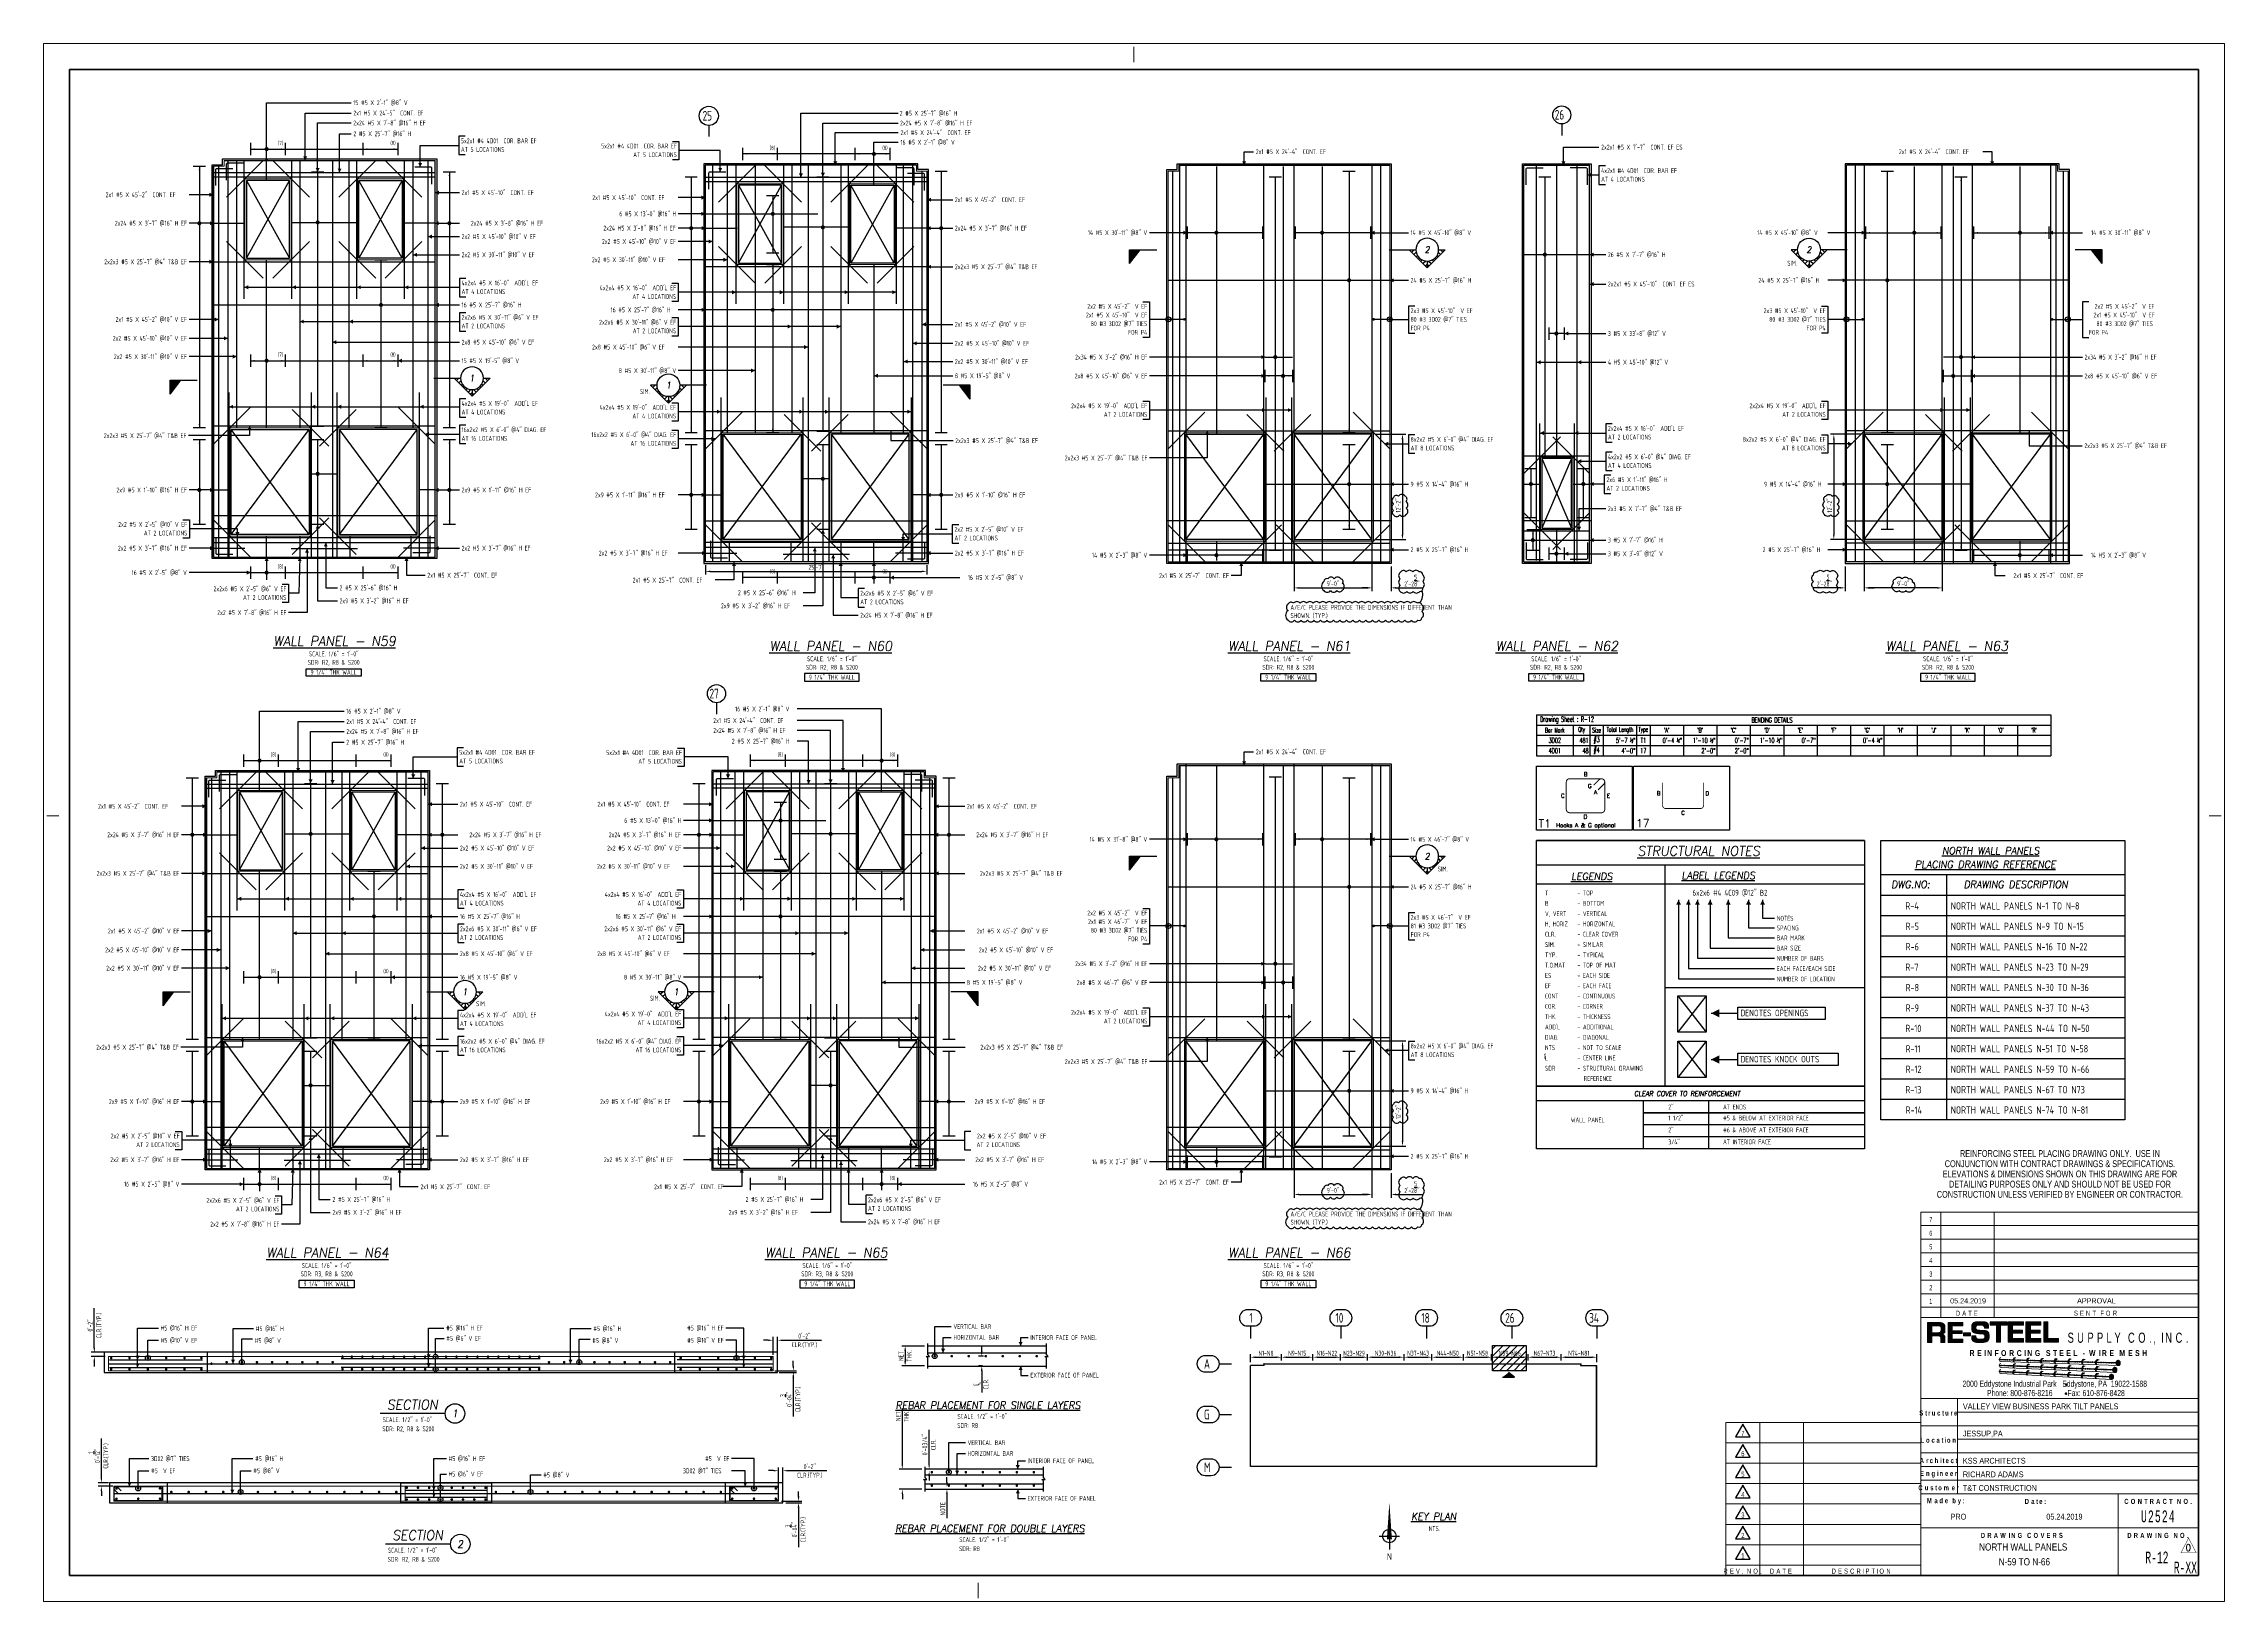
# Paper-space layout 'R-12' of a CAD drawing. Header units: inches. Extents: x 0 to 42, y 0 to 30.
# The model-space entities are those that its viewports show. They can reach past a viewport. Long polylines and large blocks are cut down to what shows.
import ezdxf
from ezdxf.enums import TextEntityAlignment as Align

# ---------------------------------------------------------------- set-up
doc = ezdxf.new("R2010")
doc.units = ezdxf.units.IN
doc.header["$MEASUREMENT"] = 0
doc.linetypes.add('HIDDEN', pattern=[6, 3, -3])
doc.linetypes.add('PHANTOM', pattern=[2.5, 1.25, -0.25, 0.25, -0.25, 0.25, -0.25])
doc.layers.get('0').update_dxf_attribs({"linetype": 'CONTINUOUS'})
doc.layers.get('Defpoints').update_dxf_attribs({"linetype": 'CONTINUOUS'})
for name, color, linetype in [('0-25', 7, 'CONTINUOUS'), ('0-25TEXT', 7, 'CONTINUOUS'), ('0-35', 3, 'CONTINUOUS'), ('0-35TEXT', 3, 'CONTINUOUS'), ('0-50', 10, 'CONTINUOUS'), ('3', 3, 'CONTINUOUS'), ('4', 4, 'CONTINUOUS'), ('5', 4, 'CONTINUOUS'), ('BAR-LBL', 2, 'CONTINUOUS'), ('BARLIST', 7, 'CONTINUOUS'), ('CADS-BAR-SKETCH', 7, 'CONTINUOUS'), ('DETAIL', 83, 'CONTINUOUS'), ('GRID', 8, 'PHANTOM'), ('Hatch', 253, 'CONTINUOUS'), ('Hgblock', 7, 'CONTINUOUS'), ('hidden', 7, 'HIDDEN'), ('INTERMEDIATERANGELAY', 7, 'CONTINUOUS'), ('RANGELAY', 7, 'CONTINUOUS'), ('REBARS', 4, 'CONTINUOUS')]:
    doc.layers.add(name, color=color, linetype=linetype)
for name, color, linetype, lineweight in [('AST-TB8', 1, 'CONTINUOUS', 13), ('Level 2', 7, 'CONTINUOUS', 13), ('LOGO BLUE', 5, 'CONTINUOUS', 13), ('LOGO RED', 1, 'CONTINUOUS', 13), ('TEXT', 12, 'CONTINUOUS', 13), ('TITLE BLOCK WT-3', 7, 'CONTINUOUS', 40)]:
    doc.layers.add(name, color=color, linetype=linetype, lineweight=lineweight)
doc.layers.add('COVER', color=6, linetype='CONTINUOUS', lineweight=0, plot=False)
doc.layers.add('TITLE BLOCK BORDER - NO PLOT', color=3, linetype='CONTINUOUS', lineweight=13, plot=False)
doc.layers.add('VIEWPORTS', color=5, linetype='CONTINUOUS', plot=False)
doc.styles.add('AR', font='ARCHQUIK.shx', dxfattribs={"width": 0.8})
doc.styles.add('FULL SCALE (aSa)', font='ENGINEERING.shx', dxfattribs={"width": 0.75, "height": 0.125})
doc.styles.add('ROMANS', font='romans.shx', dxfattribs={"width": 0.57})
doc.styles.add('ROMANT', font='romant')
doc.styles.add('Style-FANCY', font='romans.shx')
doc.styles.add('Styledgn002', font='dgn002.shx')
doc.styles.add('TECHNIC', font='technic_.ttf', dxfattribs={"width": 0.8})
doc.dimstyles.new('CADS_DIM_48', dxfattribs={"dimscale": 48, "dimtxt": 0.09375, "dimasz": 0.09375, "dimexe": 0.0625, "dimexo": 0.0625, "dimgap": 0.09375, "dimtad": 0, "dimtih": 1, "dimtoh": 1, "dimzin": 1, "dimdsep": 46, "dimlunit": 4, "dimtxsty": 'AR', "dimblk": 'CLOSED', "dimcen": 0.1875, "dimadec": 0, "dimazin": 0, "dimtfac": 1, "dimtofl": 0, "dimtmove": 0, "dimatfit": 1, "dimldrblk": 'DOTBLANK', "dimfxl": 1, "dimtzin": 0, "dimarcsym": 0})

# ---------------------------------------------------------------- blocks, each defined once
blk = doc.blocks.new('Rev# Block')
at = {"layer": '0-25TEXT', "const_width": 0.0143, "elevation": 0.021}
blk.add_lwpolyline([(0.219, 0.465), (0.219, 0.465), (0.472, -0.021), (-0.033, -0.021)], close=True, dxfattribs=at)
at = {"layer": 'AST-TB8', "linetype": 'Continuous', "style": 'Style-FANCY', "width": 0.888888, "flags": 12}
blk.add_attdef('R', text='', height=0.225, dxfattribs=at).set_placement((0.219, 0.035), align=Align.CENTER)
blk = doc.blocks.new('30x42')
at = {"layer": 'Level 2'}
for p, q in [((21, 29.935), (21, 29.645)), ((0.296, 15.129), (0.064, 15.129)), ((41.704, 15.129), (41.936, 15.129)), ((18, 0.355), (18, 0.065))]:
    blk.add_line(p, q, dxfattribs=at)
at = {"layer": 'TITLE BLOCK BORDER - NO PLOT', "flags": 128}
blk.add_lwpolyline([(42, 30), (0, 30), (0, 0), (42, 0), (42, 30)], close=True, dxfattribs=at)
at = {"layer": 'TITLE BLOCK WT-3', "flags": 128}
blk.add_lwpolyline([(41.5, 29.5), (0.5, 29.5), (0.5, 0.5), (41.5, 0.5), (41.5, 29.5)], close=True, dxfattribs=at)
blk = doc.blocks.new('A$C60980096')
at = {"layer": 'COVER', "insert": (-0.086, -0.093), "char_height": 0.22635, "attachment_point": 5, "line_spacing_factor": 0.6, "style": 'FULL SCALE (aSa)'}
blk.add_mtext('{\\fCourier New|b0|i0|c0|p54;\\W0.4921;R-XX}', dxfattribs=at)
at = {"layer": 'DETAIL', "style": 'ROMANS', "flags": 1}
blk.add_attdef('DRAWINGNO-Invisible', (0, 0), '', height=12, dxfattribs=at)
blk = doc.blocks.new('leadrblk')
blk.add_lwpolyline([(0, 0, 0, 1, 0), (1, 0, 1, 1, 0)], format="xyseb")
blk = doc.blocks.new('SECTARO')
at = {"linetype": 'Continuous'}
blk.add_line((33.32, 16.99), (20.13, 0), dxfattribs=at)
for p, q in [((33.32, 16.99), (33.32, 0)), ((33.32, 0), (0, 0))]:
    blk.add_line(p, q)
for points in [[(33.32, 0), (33.32, 16.99), (33.32, 0), (20.13, 0)], [(33.32, 16.99), (20.13, 0), (33.32, 0), (33.32, 16.99)]]:
    blk.add_solid(points, dxfattribs=at)
blk = doc.blocks.new('*X3')
at = {"color": 0, "linetype": 'Continuous'}
for p, q in [((-1.108, 0.278), (-1.075, 0.312)), ((-1.081, 0.217), (-1.031, 0.267)), ((-1.013, 0.197), (-0.986, 0.223)), ((-0.96, 0.161), (-0.942, 0.179)), ((-0.92, 0.112), (-0.898, 0.135)), ((-0.895, 0.05), (-0.854, 0.091)), ((-0.856, 0), (-0.81, 0.046)), ((-0.768, 0), (-0.765, 0.002))]:
    blk.add_line(p, q, dxfattribs=at)
blk = doc.blocks.new('*X2')
at = {"color": 0, "linetype": 'Continuous'}
for p, q in [((-1.108, 0.278), (-1.075, 0.312)), ((-0.96, 0.161), (-0.942, 0.179)), ((-0.856, 0), (-0.81, 0.046))]:
    blk.add_line(p, q, dxfattribs=at)
blk = doc.blocks.new('SECTNU')
at = {"linetype": 'Continuous'}
blk.add_line((-24.74, 0), (-32.81, 0), dxfattribs=at)
blk.add_line((0, 0), (-24.74, 0))
at = {"layer": '3'}
for p, q in [((-68.89, 0), (-46.81, 22.07)), ((-60.81, 0), (-68.89, 0))]:
    blk.add_line(p, q, dxfattribs=at)
at = {"layer": '3', "linetype": 'Continuous'}
blk.add_line((-46.81, 14), (-46.81, 22.07), dxfattribs=at)
at = {"layer": '3'}
for points in [[(-46.81, 22.07), (-24.74, 0), (-32.81, 0, 1)], [(-32.81, 0, 0.414214), (-46.81, 14)]]:
    blk.add_lwpolyline(points, format="xyb", dxfattribs=at)
for start, end in [(90, 180), (180, 0)]:
    blk.add_arc((-46.81, 0), 14, start, end, dxfattribs=at)
at = {"linetype": 'Continuous', "xscale": -64, "yscale": 64, "zscale": 64, "rotation": 359.9999999999999}
blk.add_blockref('*X3', (-117.73, 0), dxfattribs=at)
at = {"linetype": 'Continuous', "xscale": 64, "yscale": 64, "zscale": 64}
for name in ['*X3', '*X2']:
    blk.add_blockref(name, (24.1, 0), dxfattribs=at)
at = {"linetype": 'Continuous', "style": 'ROMANT', "oblique": 9, "width": 0.9}
blk.add_attdef('NO', text='', height=8, dxfattribs=at).set_placement((-46.81, 0), align=Align.MIDDLE)
blk = doc.blocks.new('*D1747')
at = {"layer": 'Defpoints', "color": 0, "transparency": 16777216}
for p in [(32156.8, 444.4), (32158.8, 452.6), (32158.8, 443.3)]:
    blk.add_point(p, dxfattribs=at)
at = {"layer": 'DETAIL', "color": 0, "lineweight": -2, "transparency": 16777216}
for p, q in [((32156.8, 445.9), (32156.8, 454.1)), ((32158.8, 444.8), (32158.8, 454.1)), ((32154.5, 452.6), (32152.3, 452.6)), ((32161, 452.6), (32179.2, 452.6))]:
    blk.add_line(p, q, dxfattribs=at)
at = {"layer": 'DETAIL', "color": 0, "transparency": 16777216}
for points in [[(32154.5, 452.9), (32154.5, 452.2), (32156.8, 452.6)], [(32161, 452.9), (32161, 452.2), (32158.8, 452.6)]]:
    blk.add_solid(points, dxfattribs=at)
at = {"layer": 'DETAIL', "color": 0, "transparency": 16777216, "char_height": 2.25, "attachment_point": 5, "style": 'AR'}
for s, insert in [('0\'-2"', (32171.2, 454.5)), ('CLR.(TYP.)', (32171.2, 450.4))]:
    blk.add_mtext(s, dxfattribs=dict(at, insert=insert))
blk = doc.blocks.new('_DotBlank')
at = {"layer": '0-35', "color": 0, "lineweight": -2}
blk.add_line((-0.5, 0), (-1, 0), dxfattribs=at)
blk.add_circle((0, 0), 0.5, dxfattribs=at)
blk = doc.blocks.new('*D1748')
at = {"layer": 'Defpoints', "color": 0, "transparency": 16777216}
for p in [(32156.1, 438.5), (32158.1, 437.7), (32166.1, 437.7)]:
    blk.add_point(p, dxfattribs=at)
at = {"layer": 'DETAIL', "color": 0, "lineweight": -2, "transparency": 16777216}
for p, q in [((32157.6, 438.5), (32167.6, 438.5)), ((32159.6, 437.7), (32167.6, 437.7)), ((32166.1, 440.7), (32166.1, 443)), ((32166.1, 435.5), (32166.1, 417.3))]:
    blk.add_line(p, q, dxfattribs=at)
at = {"layer": 'DETAIL', "color": 0, "transparency": 16777216}
for points in [[(32165.7, 440.7), (32166.5, 440.7), (32166.1, 438.5)], [(32165.7, 435.5), (32166.5, 435.5), (32166.1, 437.7)]]:
    blk.add_solid(points, dxfattribs=at)
at = {"layer": 'DETAIL', "color": 0, "transparency": 16777216, "char_height": 2.25, "attachment_point": 5, "rotation": 90, "style": 'AR'}
for s, insert in [('0\'-0{\\H1.000000x;\\S3/4;}"', (32162.7, 425.3)), ('CLR.(TYP.)', (32168.3, 425.3))]:
    blk.add_mtext(s, dxfattribs=dict(at, insert=insert))
blk = doc.blocks.new('SECT1')
at = {"color": 7, "linetype": 'Continuous'}
blk.add_line((0.627, 0), (-0.627, 0), dxfattribs=at)
blk.add_circle((0.815, 0), 0.188, dxfattribs=at)
at = {"color": 7, "linetype": 'Continuous', "style": 'ROMANT', "oblique": 9, "width": 0.95}
blk.add_text('SECTION', height=0.1875, dxfattribs=at).set_placement((-0.006, 0.077), align=Align.CENTER)
blk.add_attdef('SECT1', text='', height=0.141, dxfattribs=at).set_placement((0.815, 0), align=Align.MIDDLE)
blk = doc.blocks.new('*D1749')
at = {"layer": 'Defpoints', "color": 0, "transparency": 16777216}
for p in [(31843, 447), (31849.5, 447), (31849.5, 445)]:
    blk.add_point(p, dxfattribs=at)
at = {"layer": 'DETAIL', "color": 0, "lineweight": -2, "transparency": 16777216}
for p, q in [((31843, 449.2), (31843, 467.4)), ((31848, 447), (31841.5, 447)), ((31848, 445), (31841.5, 445)), ((31843, 442.7), (31843, 440.5))]:
    blk.add_line(p, q, dxfattribs=at)
at = {"layer": 'DETAIL', "color": 0, "transparency": 16777216}
for points in [[(31842.6, 449.2), (31843.4, 449.2), (31843, 447)], [(31842.6, 442.7), (31843.4, 442.7), (31843, 445)]]:
    blk.add_solid(points, dxfattribs=at)
at = {"layer": 'DETAIL', "color": 0, "transparency": 16777216, "char_height": 2.25, "attachment_point": 5, "rotation": 90, "style": 'AR'}
for s, insert in [('CLR.(TYP.)', (31845.2, 459.4)), ('0\'-2"', (31841.1, 459.4))]:
    blk.add_mtext(s, dxfattribs=dict(at, insert=insert))
blk = doc.blocks.new('*D1750')
at = {"layer": 'COVER', "color": 0, "lineweight": -2, "transparency": 16777216}
for p, q in [((29538.2, 356.8), (29538.2, 343.7)), ((29845.2, 356.8), (29845.2, 343.7)), ((29545, 348.2), (29838.5, 348.2))]:
    blk.add_line(p, q, dxfattribs=at)
at = {"layer": 'COVER', "color": 0, "transparency": 16777216}
for points in [[(29545, 349.3), (29545, 347.1), (29538.2, 348.2)], [(29838.5, 349.3), (29838.5, 347.1), (29845.2, 348.2)]]:
    blk.add_solid(points, dxfattribs=at)
at = {"layer": 'Defpoints', "color": 0, "transparency": 16777216}
for p in [(29538.2, 361.3), (29845.2, 361.3), (29845.2, 348.2)]:
    blk.add_point(p, dxfattribs=at)
at = {"layer": 'COVER', "color": 0, "transparency": 16777216, "insert": (29691.7, 353.9), "char_height": 6.75, "attachment_point": 5, "style": 'AR'}
blk.add_mtext('25\'-7"', dxfattribs=at)
blk = doc.blocks.new('*D1751')
at = {"layer": 'Defpoints', "color": 0, "transparency": 16777216}
for p in [(32161.2, 392.3), (32159.2, 383), (32161.2, 383)]:
    blk.add_point(p, dxfattribs=at)
at = {"layer": 'DETAIL', "color": 0, "lineweight": -2, "transparency": 16777216}
for p, q in [((32159.2, 384.5), (32159.2, 393.8)), ((32161.2, 384.5), (32161.2, 393.8)), ((32157, 392.3), (32154.7, 392.3)), ((32163.5, 392.3), (32181.6, 392.3))]:
    blk.add_line(p, q, dxfattribs=at)
at = {"layer": 'DETAIL', "color": 0, "transparency": 16777216}
for points in [[(32157, 392.6), (32157, 391.9), (32159.2, 392.3)], [(32163.5, 392.6), (32163.5, 391.9), (32161.2, 392.3)]]:
    blk.add_solid(points, dxfattribs=at)
at = {"layer": 'DETAIL', "color": 0, "transparency": 16777216, "char_height": 2.25, "attachment_point": 5, "style": 'AR'}
for s, insert in [('0\'-2"', (32173.7, 394.2)), ('CLR.(TYP.)', (32173.7, 390.1))]:
    blk.add_mtext(s, dxfattribs=dict(at, insert=insert))
blk = doc.blocks.new('*D1752')
at = {"layer": 'Defpoints', "color": 0, "transparency": 16777216}
for p in [(32159.2, 378.2), (32161.2, 377.4), (32168.5, 377.4)]:
    blk.add_point(p, dxfattribs=at)
at = {"layer": 'DETAIL', "color": 0, "lineweight": -2, "transparency": 16777216}
for p, q in [((32160.7, 378.2), (32170, 378.2)), ((32162.7, 377.4), (32170, 377.4)), ((32168.5, 380.4), (32168.5, 382.7)), ((32168.5, 375.2), (32168.5, 357))]:
    blk.add_line(p, q, dxfattribs=at)
at = {"layer": 'DETAIL', "color": 0, "transparency": 16777216}
for points in [[(32168.1, 380.4), (32168.9, 380.4), (32168.5, 378.2)], [(32168.1, 375.2), (32168.9, 375.2), (32168.5, 377.4)]]:
    blk.add_solid(points, dxfattribs=at)
at = {"layer": 'DETAIL', "color": 0, "transparency": 16777216, "char_height": 2.25, "attachment_point": 5, "rotation": 90, "style": 'AR'}
for s, insert in [('0\'-0{\\H1.000000x;\\S3/4;}"', (32165.1, 365)), ('CLR.(TYP.)', (32170.7, 365))]:
    blk.add_mtext(s, dxfattribs=dict(at, insert=insert))
blk = doc.blocks.new('*D1753')
at = {"layer": 'Defpoints', "color": 0, "transparency": 16777216}
for p in [(31846.3, 386.7), (31851, 386.7), (31853, 385.2)]:
    blk.add_point(p, dxfattribs=at)
at = {"layer": 'DETAIL', "color": 0, "lineweight": -2, "transparency": 16777216}
for p, q in [((31846.3, 388.9), (31846.3, 407.1)), ((31849.5, 386.7), (31844.8, 386.7)), ((31851.5, 385.2), (31844.8, 385.2)), ((31846.3, 382.9), (31846.3, 380.7))]:
    blk.add_line(p, q, dxfattribs=at)
at = {"layer": 'DETAIL', "color": 0, "transparency": 16777216}
for points in [[(31845.9, 388.9), (31846.6, 388.9), (31846.3, 386.7)], [(31845.9, 382.9), (31846.6, 382.9), (31846.3, 385.2)]]:
    blk.add_solid(points, dxfattribs=at)
at = {"layer": 'DETAIL', "color": 0, "transparency": 16777216, "char_height": 2.25, "attachment_point": 5, "rotation": 90, "style": 'AR'}
for s, insert in [('CLR.(TYP.)', (31848.4, 399.1)), ('0\'-1{\\H1.000000x;\\S1/2;}"', (31842.9, 399.1))]:
    blk.add_mtext(s, dxfattribs=dict(at, insert=insert))
blk = doc.blocks.new('*D1754')
at = {"layer": 'Defpoints', "color": 0, "transparency": 16777216}
for p in [(30354.5, 392.3), (30462.5, 392.3), (30462.5, 325.3)]:
    blk.add_point(p, dxfattribs=at)
at = {"layer": 'DETAIL', "color": 0, "lineweight": -2, "transparency": 16777216}
for p, q in [((30354.5, 387.8), (30354.5, 320.8)), ((30462.5, 387.8), (30462.5, 320.8)), ((30361.2, 325.3), (30455.7, 325.3))]:
    blk.add_line(p, q, dxfattribs=at)
at = {"layer": 'DETAIL', "color": 0, "transparency": 16777216}
for points in [[(30361.2, 326.4), (30361.2, 324.2), (30354.5, 325.3)], [(30455.7, 326.4), (30455.7, 324.2), (30462.5, 325.3)]]:
    blk.add_solid(points, dxfattribs=at)
at = {"layer": 'DETAIL', "color": 0, "transparency": 16777216, "insert": (30408.5, 331.1), "char_height": 6.75, "attachment_point": 5, "style": 'AR'}
blk.add_mtext('9\'-0"', dxfattribs=at)
blk = doc.blocks.new('*D1755')
at = {"layer": 'Defpoints', "color": 0, "transparency": 16777216}
for p in [(30462.5, 359.3), (30489.1, 359.3), (30489.1, 325.4)]:
    blk.add_point(p, dxfattribs=at)
at = {"layer": 'DETAIL', "color": 0, "lineweight": -2, "transparency": 16777216}
for p, q in [((30462.5, 354.8), (30462.5, 320.9)), ((30489.1, 354.8), (30489.1, 320.9)), ((30455.7, 325.4), (30449, 325.4)), ((30495.8, 325.4), (30533.1, 325.4))]:
    blk.add_line(p, q, dxfattribs=at)
at = {"layer": 'DETAIL', "color": 0, "transparency": 16777216}
for points in [[(30455.7, 326.5), (30455.7, 324.2), (30462.5, 325.4)], [(30495.8, 326.5), (30495.8, 324.2), (30489.1, 325.4)]]:
    blk.add_solid(points, dxfattribs=at)
at = {"layer": 'DETAIL', "color": 0, "transparency": 16777216, "insert": (30517.9, 335.5), "char_height": 6.75, "attachment_point": 5, "style": 'AR'}
blk.add_mtext('2\'-2{\\H1.000000x;\\S5/8;}"', dxfattribs=at)
blk = doc.blocks.new('*D1756')
at = {"layer": 'Defpoints', "color": 0, "transparency": 16777216}
for p in [(30462.5, 538.3), (30462.5, 392.3), (30504.8, 392.3)]:
    blk.add_point(p, dxfattribs=at)
at = {"layer": 'DETAIL', "color": 0, "lineweight": -2, "transparency": 16777216}
for p, q in [((30467, 538.3), (30509.3, 538.3)), ((30504.8, 531.5), (30504.8, 399)), ((30467, 392.3), (30509.3, 392.3))]:
    blk.add_line(p, q, dxfattribs=at)
at = {"layer": 'DETAIL', "color": 0, "transparency": 16777216}
for points in [[(30503.6, 531.5), (30505.9, 531.5), (30504.8, 538.3)], [(30503.6, 399), (30505.9, 399), (30504.8, 392.3)]]:
    blk.add_solid(points, dxfattribs=at)
at = {"layer": 'DETAIL', "color": 0, "transparency": 16777216, "insert": (30499, 439.6), "char_height": 6.75, "attachment_point": 5, "rotation": 90, "style": 'AR'}
blk.add_mtext('12\'-2"', dxfattribs=at)
blk = doc.blocks.new('*D1757')
at = {"layer": 'Defpoints', "color": 0, "transparency": 16777216}
for p in [(31145.2, 392.3), (31253.2, 392.3), (31145.2, 325.3)]:
    blk.add_point(p, dxfattribs=at)
at = {"layer": 'DETAIL', "color": 0, "lineweight": -2, "transparency": 16777216}
for p, q in [((31145.2, 387.8), (31145.2, 320.8)), ((31253.2, 387.8), (31253.2, 320.8)), ((31246.5, 325.3), (31152, 325.3))]:
    blk.add_line(p, q, dxfattribs=at)
at = {"layer": 'DETAIL', "color": 0, "transparency": 16777216}
for points in [[(31152, 326.4), (31152, 324.2), (31145.2, 325.3)], [(31246.5, 326.4), (31246.5, 324.2), (31253.2, 325.3)]]:
    blk.add_solid(points, dxfattribs=at)
at = {"layer": 'DETAIL', "color": 0, "transparency": 16777216, "insert": (31199.2, 331.1), "char_height": 6.75, "attachment_point": 5, "style": 'AR'}
blk.add_mtext('9\'-0"', dxfattribs=at)
blk = doc.blocks.new('*D1758')
at = {"layer": 'Defpoints', "color": 0, "transparency": 16777216}
for p in [(31118.6, 359.3), (31145.2, 359.3), (31118.6, 325.4)]:
    blk.add_point(p, dxfattribs=at)
at = {"layer": 'DETAIL', "color": 0, "lineweight": -2, "transparency": 16777216}
for p, q in [((31118.6, 354.8), (31118.6, 320.9)), ((31145.2, 354.8), (31145.2, 320.9)), ((31111.8, 325.4), (31074.5, 325.4)), ((31152, 325.4), (31158.7, 325.4))]:
    blk.add_line(p, q, dxfattribs=at)
at = {"layer": 'DETAIL', "color": 0, "transparency": 16777216}
for points in [[(31111.8, 326.5), (31111.8, 324.2), (31118.6, 325.4)], [(31152, 326.5), (31152, 324.2), (31145.2, 325.4)]]:
    blk.add_solid(points, dxfattribs=at)
at = {"layer": 'DETAIL', "color": 0, "transparency": 16777216, "insert": (31089.8, 335.5), "char_height": 6.75, "attachment_point": 5, "style": 'AR'}
blk.add_mtext('2\'-2{\\H1.000000x;\\S5/8;}"', dxfattribs=at)
blk = doc.blocks.new('*D1759')
at = {"layer": 'Defpoints', "color": 0, "transparency": 16777216}
for p in [(31145.2, 538.3), (31102.9, 392.3), (31145.2, 392.3)]:
    blk.add_point(p, dxfattribs=at)
at = {"layer": 'DETAIL', "color": 0, "lineweight": -2, "transparency": 16777216}
for p, q in [((31140.7, 538.3), (31098.4, 538.3)), ((31102.9, 531.5), (31102.9, 399)), ((31140.7, 392.3), (31098.4, 392.3))]:
    blk.add_line(p, q, dxfattribs=at)
at = {"layer": 'DETAIL', "color": 0, "transparency": 16777216}
for points in [[(31101.8, 531.5), (31104, 531.5), (31102.9, 538.3)], [(31101.8, 399), (31104, 399), (31102.9, 392.3)]]:
    blk.add_solid(points, dxfattribs=at)
at = {"layer": 'DETAIL', "color": 0, "transparency": 16777216, "insert": (31097.2, 439.6), "char_height": 6.75, "attachment_point": 5, "rotation": 90, "style": 'AR'}
blk.add_mtext('12\'-2"', dxfattribs=at)
blk = doc.blocks.new('*D1760')
at = {"layer": 'Defpoints', "color": 0, "transparency": 16777216}
for p in [(30354.5, -448.8), (30462.5, -448.8), (30462.5, -515.8)]:
    blk.add_point(p, dxfattribs=at)
at = {"layer": 'DETAIL', "color": 0, "lineweight": -2, "transparency": 16777216}
for p, q in [((30354.5, -453.3), (30354.5, -520.3)), ((30462.5, -453.3), (30462.5, -520.3)), ((30361.2, -515.8), (30455.7, -515.8))]:
    blk.add_line(p, q, dxfattribs=at)
at = {"layer": 'DETAIL', "color": 0, "transparency": 16777216}
for points in [[(30361.2, -514.7), (30361.2, -516.9), (30354.5, -515.8)], [(30455.7, -514.7), (30455.7, -516.9), (30462.5, -515.8)]]:
    blk.add_solid(points, dxfattribs=at)
at = {"layer": 'DETAIL', "color": 0, "transparency": 16777216, "insert": (30408.5, -510.1), "char_height": 6.75, "attachment_point": 5, "style": 'AR'}
blk.add_mtext('9\'-0"', dxfattribs=at)
blk = doc.blocks.new('*D1761')
at = {"layer": 'Defpoints', "color": 0, "transparency": 16777216}
for p in [(30462.5, -481.8), (30489.1, -481.8), (30489.1, -515.8)]:
    blk.add_point(p, dxfattribs=at)
at = {"layer": 'DETAIL', "color": 0, "lineweight": -2, "transparency": 16777216}
for p, q in [((30462.5, -486.3), (30462.5, -520.3)), ((30489.1, -486.3), (30489.1, -520.3)), ((30455.7, -515.8), (30449, -515.8)), ((30495.9, -515.8), (30533.2, -515.8))]:
    blk.add_line(p, q, dxfattribs=at)
at = {"layer": 'DETAIL', "color": 0, "transparency": 16777216}
for points in [[(30455.7, -514.6), (30455.7, -516.9), (30462.5, -515.8)], [(30495.9, -514.6), (30495.9, -516.9), (30489.1, -515.8)]]:
    blk.add_solid(points, dxfattribs=at)
at = {"layer": 'DETAIL', "color": 0, "transparency": 16777216, "insert": (30517.9, -505.6), "char_height": 6.75, "attachment_point": 5, "style": 'AR'}
blk.add_mtext('2\'-2{\\H1.000000x;\\S5/8;}"', dxfattribs=at)
blk = doc.blocks.new('*D1762')
at = {"layer": 'Defpoints', "color": 0, "transparency": 16777216}
for p in [(30462.5, -302.8), (30462.5, -448.8), (30504.8, -448.8)]:
    blk.add_point(p, dxfattribs=at)
at = {"layer": 'DETAIL', "color": 0, "lineweight": -2, "transparency": 16777216}
for p, q in [((30467, -302.8), (30509.3, -302.8)), ((30504.8, -309.6), (30504.8, -442.1)), ((30467, -448.8), (30509.3, -448.8))]:
    blk.add_line(p, q, dxfattribs=at)
at = {"layer": 'DETAIL', "color": 0, "transparency": 16777216}
for points in [[(30503.7, -309.6), (30505.9, -309.6), (30504.8, -302.8)], [(30503.7, -442.1), (30505.9, -442.1), (30504.8, -448.8)]]:
    blk.add_solid(points, dxfattribs=at)
at = {"layer": 'DETAIL', "color": 0, "transparency": 16777216, "insert": (30499.1, -401.5), "char_height": 6.75, "attachment_point": 5, "rotation": 90, "style": 'AR'}
blk.add_mtext('12\'-2"', dxfattribs=at)
blk = doc.blocks.new('*D1763')
at = {"layer": 'Defpoints', "color": 0, "transparency": 16777216}
for p in [(32228.3, 449.9), (32217.8, 440.7), (32228.3, 440.7)]:
    blk.add_point(p, dxfattribs=at)
at = {"layer": 'DETAIL', "color": 0, "lineweight": -2, "transparency": 16777216}
for p, q in [((32226.8, 449.9), (32216.3, 449.9)), ((32217.8, 447.7), (32217.8, 442.9)), ((32226.8, 440.7), (32216.3, 440.7))]:
    blk.add_line(p, q, dxfattribs=at)
at = {"layer": 'DETAIL', "color": 0, "transparency": 16777216}
for points in [[(32217.4, 447.7), (32218.2, 447.7), (32217.8, 449.9)], [(32217.4, 442.9), (32218.2, 442.9), (32217.8, 440.7)]]:
    blk.add_solid(points, dxfattribs=at)
at = {"layer": 'DETAIL', "color": 0, "transparency": 16777216, "insert": (32217.8, 445.3), "char_height": 2.25, "attachment_point": 5, "rotation": 90, "style": 'AR'}
blk.add_mtext('NET\\PTHK.', dxfattribs=at)
blk = doc.blocks.new('*D1764')
at = {"layer": 'Defpoints', "color": 0, "transparency": 16777216}
for p in [(32216.5, 383.7), (32227, 393), (32227, 383.7)]:
    blk.add_point(p, dxfattribs=at)
at = {"layer": 'DETAIL', "color": 0, "lineweight": -2, "transparency": 16777216}
for p, q in [((32216.5, 395.2), (32216.5, 421.1)), ((32225.5, 393), (32215, 393)), ((32225.5, 383.7), (32215, 383.7)), ((32216.5, 381.5), (32216.5, 379.2))]:
    blk.add_line(p, q, dxfattribs=at)
at = {"layer": 'DETAIL', "color": 0, "transparency": 16777216}
for points in [[(32216.1, 395.2), (32216.8, 395.2), (32216.5, 393)], [(32216.1, 381.5), (32216.8, 381.5), (32216.5, 383.7)]]:
    blk.add_solid(points, dxfattribs=at)
at = {"layer": 'DETAIL', "color": 0, "transparency": 16777216, "insert": (32216.5, 417.5), "char_height": 2.25, "attachment_point": 5, "rotation": 90, "style": 'AR'}
blk.add_mtext('NET\\PTHK.', dxfattribs=at)
blk = doc.blocks.new('*D1765')
at = {"layer": 'Defpoints', "color": 0, "transparency": 16777216}
for p in [(32228.9, 393), (32228.9, 393), (32228.9, 392.2)]:
    blk.add_point(p, dxfattribs=at)
at = {"layer": 'DETAIL', "color": 0, "lineweight": -2, "transparency": 16777216}
for p, q in [((32228.9, 395.2), (32228.9, 411.1)), ((32228.9, 389.9), (32228.9, 387.7))]:
    blk.add_line(p, q, dxfattribs=at)
at = {"layer": 'DETAIL', "color": 0, "transparency": 16777216}
for points in [[(32228.5, 395.2), (32229.2, 395.2), (32228.9, 393)], [(32228.5, 389.9), (32229.2, 389.9), (32228.9, 392.2)]]:
    blk.add_solid(points, dxfattribs=at)
at = {"layer": 'DETAIL', "color": 0, "transparency": 16777216, "char_height": 2.25, "attachment_point": 5, "rotation": 90, "style": 'AR'}
for s, insert in [('0\'-03/4"', (32226.9, 404.3)), ('CLR.', (32230.8, 404.3))]:
    blk.add_mtext(s, dxfattribs=dict(at, insert=insert))
blk = doc.blocks.new('*D1766')
at = {"layer": 'Defpoints', "color": 0, "transparency": 16777216}
for p in [(32237.1, 384.8), (32237.1, 383.7), (32237.1, 383.7)]:
    blk.add_point(p, dxfattribs=at)
at = {"layer": 'DETAIL', "color": 0, "lineweight": -2, "transparency": 16777216}
for p, q in [((32237.1, 387), (32237.1, 389.3)), ((32237.1, 381.5), (32237.1, 370.3))]:
    blk.add_line(p, q, dxfattribs=at)
at = {"layer": 'DETAIL', "color": 0, "transparency": 16777216}
for points in [[(32236.7, 387), (32237.5, 387), (32237.1, 384.8)], [(32236.7, 381.5), (32237.5, 381.5), (32237.1, 383.7)]]:
    blk.add_solid(points, dxfattribs=at)
at = {"layer": 'DETAIL', "color": 0, "transparency": 16777216, "insert": (32235.2, 374.7), "char_height": 2.25, "width": 3.29, "attachment_point": 5, "rotation": 90, "style": 'AR'}
blk.add_mtext('NOTE', dxfattribs=at)
blk = doc.blocks.new('*D1767')
at = {"layer": 'Defpoints', "color": 0, "transparency": 16777216}
for p in [(32255.5, 445.2), (32253.2, 440.7), (32255, 440.7)]:
    blk.add_point(p, dxfattribs=at)
at = {"layer": 'DETAIL', "color": 0, "lineweight": -2, "transparency": 16777216}
for p, q in [((32254, 445.2), (32251.7, 445.2)), ((32253.2, 447.5), (32253.2, 449.7)), ((32253.5, 440.7), (32251.7, 440.7)), ((32253.2, 438.4), (32253.2, 428.4))]:
    blk.add_line(p, q, dxfattribs=at)
at = {"layer": 'DETAIL', "color": 0, "transparency": 16777216}
for points in [[(32252.8, 447.5), (32253.6, 447.5), (32253.2, 445.2)], [(32252.8, 438.4), (32253.6, 438.4), (32253.2, 440.7)]]:
    blk.add_solid(points, dxfattribs=at)
at = {"layer": 'DETAIL', "color": 0, "transparency": 16777216, "insert": (32255.1, 432.3), "char_height": 2.25, "attachment_point": 5, "rotation": 90, "style": 'AR'}
blk.add_mtext('CLR.', dxfattribs=at)
blk = doc.blocks.new('A$C2A293661')
at = {"layer": '0-35TEXT', "style": 'AR', "width": 0.8}
for s, p in [('C', (-0.7, 0.8)), ('L', (0, 0))]:
    blk.add_text(s, height=2.25, dxfattribs=at).set_placement(p)
blk = doc.blocks.new('*U2884', base_point=(30393, 77.5))
at = {"layer": 'REBARS', "color": 0}
blk.add_lwpolyline([(30393.3, 77.5), (30393.3, -481.5)], dxfattribs=at)
blk = doc.blocks.new('rendmark')
at = {"color": 4}
blk.add_line((0, -3), (0, 3), dxfattribs=at)
blk = doc.blocks.new('rarrow')
at = {"color": 7}
blk.add_solid([(2, -0.33), (2, 0.33), (0, 0)], dxfattribs=at)
blk = doc.blocks.new('*U3250', base_point=(30460.5, -23.3))
at = {"layer": 'RANGELAY'}
blk.add_line((30460.5, -23.3), (30356.5, -23.3), dxfattribs=at)
at = {"layer": 'RANGELAY', "xscale": 2.834645669291339, "yscale": 2.834645669291339}
for name, p, rotation in [('rendmark', (30356.5, -23.3), 359.9999969295309), ('rendmark', (30460.5, -23.3), 179.9999999999999), ('rarrow', (30356.5, -23.3), 359.9999969295309), ('rarrow', (30460.5, -23.3), 179.9999999999999)]:
    blk.add_blockref(name, p, dxfattribs=dict(at, rotation=rotation))
blk = doc.blocks.new('VPM7D6050')
at = {"const_width": 1}
blk.add_lwpolyline([(-0.5, 0, 1), (0.5, 0, 1)], format="xyb", close=True, dxfattribs=at)
blk = doc.blocks.new('*U2875', base_point=(30315, -372.3))
at = {"layer": 'REBARS', "color": 0}
blk.add_lwpolyline([(30315, -372), (30487, -372)], dxfattribs=at)
blk = doc.blocks.new('*U3249', base_point=(30430.8, -316.8))
at = {"layer": 'RANGELAY'}
blk.add_line((30430.8, -316.8), (30430.8, -434.8), dxfattribs=at)
at = {"layer": 'RANGELAY', "xscale": 2.834645669291339, "yscale": 2.834645669291339}
for name, p, rotation in [('rendmark', (30430.8, -316.8), 269.9999999999999), ('rarrow', (30430.8, -316.8), 269.9999999999999), ('rarrow', (30430.8, -434.8), 89.999996929531), ('rendmark', (30430.8, -434.8), 89.999996929531)]:
    blk.add_blockref(name, p, dxfattribs=dict(at, rotation=rotation))
blk = doc.blocks.new('VPM7D6160')
at = {"const_width": 1}
blk.add_lwpolyline([(-0.5, 0, 1), (0.5, 0, 1)], format="xyb", close=True, dxfattribs=at)
blk = doc.blocks.new('*U2583', base_point=(30179.9, -463.1))
at = {"layer": 'REBARS', "color": 0}
blk.add_lwpolyline([(30179.9, -462.8), (30486.9, -462.8)], dxfattribs=at)
blk = doc.blocks.new('*U2582', base_point=(30179.9, -89.6))
at = {"layer": 'REBARS', "color": 0}
blk.add_lwpolyline([(30179.9, -89.3), (30486.9, -89.3)], dxfattribs=at)
blk = doc.blocks.new('*U3248', base_point=(30430.8, 62.2))
at = {"layer": 'RANGELAY'}
blk.add_line((30430.8, 62.2), (30430.8, -300.8), dxfattribs=at)
at = {"layer": 'RANGELAY', "xscale": 2.834645669291339, "yscale": 2.834645669291339}
for name, p, rotation in [('rendmark', (30430.8, 62.2), 269.9999999999999), ('rarrow', (30430.8, 62.2), 269.9999999999999), ('rendmark', (30430.8, -300.8), 89.999996929531), ('rarrow', (30430.8, -300.8), 89.999996929531)]:
    blk.add_blockref(name, p, dxfattribs=dict(at, rotation=rotation))
blk = doc.blocks.new('VPM7D6310')
at = {"const_width": 1}
blk.add_lwpolyline([(-0.5, 0, 1), (0.5, 0, 1)], format="xyb", close=True, dxfattribs=at)
blk = doc.blocks.new('*U3247', base_point=(30328.4, 63.2))
at = {"layer": 'RANGELAY'}
blk.add_line((30328.4, 63.2), (30328.4, -463.8), dxfattribs=at)
at = {"layer": 'RANGELAY', "xscale": 2.834645669291339, "yscale": 2.834645669291339}
for name, p, rotation in [('rendmark', (30328.4, 63.2), 269.9999999999999), ('rarrow', (30328.4, 63.2), 269.9999999999999), ('rarrow', (30328.4, -463.8), 89.999996929531), ('rendmark', (30328.4, -463.8), 89.999996929531)]:
    blk.add_blockref(name, p, dxfattribs=dict(at, rotation=rotation))
blk = doc.blocks.new('VPM7D63A0')
at = {"const_width": 1}
blk.add_lwpolyline([(-0.5, 0, 1), (0.5, 0, 1)], format="xyb", close=True, dxfattribs=at)
blk = doc.blocks.new('*U2817', base_point=(30314.5, -196.1))
at = {"layer": 'REBARS', "color": 0}
blk.add_lwpolyline([(30314.5, -195.8), (30352.5, -195.8)], dxfattribs=at)
blk = doc.blocks.new('*U2883', base_point=(30339, 77.5))
at = {"layer": 'REBARS', "color": 0}
blk.add_lwpolyline([(30339.3, 77.5), (30339.3, -481.5)], dxfattribs=at)
blk = doc.blocks.new('*U3246', base_point=(30352.5, -222))
at = {"layer": 'RANGELAY'}
blk.add_line((30352.5, -222), (30314.5, -222), dxfattribs=at)
at = {"layer": 'RANGELAY', "xscale": 2.834645669291339, "yscale": 2.834645669291339}
for name, p, rotation in [('rendmark', (30314.5, -222), 359.9999969295309), ('rarrow', (30314.5, -222), 359.9999969295309), ('rarrow', (30352.5, -222), 179.9999999999999), ('rendmark', (30352.5, -222), 179.9999999999999)]:
    blk.add_blockref(name, p, dxfattribs=dict(at, rotation=rotation))
blk = doc.blocks.new('VPM7D64E0')
at = {"const_width": 1}
blk.add_lwpolyline([(-0.5, 0, 1), (0.5, 0, 1)], format="xyb", close=True, dxfattribs=at)
blk = doc.blocks.new('*U1904', base_point=(30246.5, 77.5))
at = {"layer": 'REBARS', "color": 0}
blk.add_lwpolyline([(30246.8, 77.5), (30246.8, -302.5)], dxfattribs=at)
blk = doc.blocks.new('*U3245', base_point=(30310.5, -23.3))
at = {"layer": 'RANGELAY'}
blk.add_line((30310.5, -23.3), (30206.5, -23.3), dxfattribs=at)
at = {"layer": 'RANGELAY', "xscale": 2.834645669291339, "yscale": 2.834645669291339}
for name, p, rotation in [('rendmark', (30206.5, -23.3), 359.9999969295309), ('rendmark', (30310.5, -23.3), 179.9999999999999), ('rarrow', (30206.5, -23.3), 359.9999969295309), ('rarrow', (30310.5, -23.3), 179.9999999999999)]:
    blk.add_blockref(name, p, dxfattribs=dict(at, rotation=rotation))
blk = doc.blocks.new('VPM7D6630')
at = {"const_width": 1}
blk.add_lwpolyline([(-0.5, 0, 1), (0.5, 0, 1)], format="xyb", close=True, dxfattribs=at)
blk = doc.blocks.new('*U3244', base_point=(30487.1, -143.4))
at = {"layer": 'REBARS', "color": 0, "const_width": 1.8}
for points in [[(30464.8, -142.5, 1), (30464.8, -144.3, 1), (30464.8, -142.5)], [(30486.9, -144.3, 1), (30486.9, -142.5, 1), (30486.9, -144.3)]]:
    blk.add_lwpolyline(points, format="xyb", dxfattribs=at)
at = {"layer": 'REBARS', "color": 0}
blk.add_lwpolyline([(30486.9, -143.4), (30464.8, -143.4)], dxfattribs=at)
blk = doc.blocks.new('*U2882', base_point=(30475, -479.8))
at = {"layer": 'REBARS', "color": 0}
blk.add_lwpolyline([(30474.7, -479.8), (30474.7, 79.2)], dxfattribs=at)
blk = doc.blocks.new('*U1905', base_point=(30196.6, -479.8))
at = {"layer": 'REBARS', "color": 0}
blk.add_lwpolyline([(30196.3, -479.8), (30196.3, 79.2)], dxfattribs=at)
blk = doc.blocks.new('*U2516', base_point=(30186.5, -479.8))
at = {"layer": 'REBARS', "color": 0}
blk.add_lwpolyline([(30186.2, -479.8), (30186.2, 62.2)], dxfattribs=at)
blk = doc.blocks.new('*U3243', base_point=(30202.4, -143.4))
at = {"layer": 'REBARS', "color": 0, "const_width": 1.8}
for points in [[(30180.1, -142.5, 1), (30180.1, -144.3, 1), (30180.1, -142.5)], [(30202.2, -144.3, 1), (30202.2, -142.5, 1), (30202.2, -144.3)]]:
    blk.add_lwpolyline(points, format="xyb", dxfattribs=at)
at = {"layer": 'REBARS', "color": 0}
blk.add_lwpolyline([(30202.2, -143.4), (30180.1, -143.4)], dxfattribs=at)
blk = doc.blocks.new('*U2660', base_point=(30195.1, 78.8))
at = {"layer": 'REBARS', "color": 0}
blk.add_lwpolyline([(30195.1, 79.2), (30487.1, 79.2)], dxfattribs=at)
blk = doc.blocks.new('*U2581', base_point=(30180.1, -479.5))
at = {"layer": 'REBARS', "color": 0}
blk.add_lwpolyline([(30180.1, -479.8), (30487.1, -479.8)], dxfattribs=at)
blk = doc.blocks.new('*U2241', base_point=(30326.7, -326))
at = {"layer": 'REBARS', "color": 0}
blk.add_lwpolyline([(30326.9, -326.2), (30377.8, -275.3)], dxfattribs=at)
blk = doc.blocks.new('*U2242', base_point=(30179.7, -428.7))
at = {"layer": 'REBARS', "color": 0}
blk.add_lwpolyline([(30179.9, -428.5), (30230.8, -479.4)], dxfattribs=at)
blk = doc.blocks.new('*U2243', base_point=(30179.7, -323))
at = {"layer": 'REBARS', "color": 0}
blk.add_lwpolyline([(30179.9, -323.2), (30230.8, -272.3)], dxfattribs=at)
blk = doc.blocks.new('*U2244', base_point=(30340.3, -326))
at = {"layer": 'REBARS', "color": 0}
blk.add_lwpolyline([(30340.1, -326.2), (30289.2, -275.3)], dxfattribs=at)
blk = doc.blocks.new('*U2245', base_point=(30487.3, -428.7))
at = {"layer": 'REBARS', "color": 0}
blk.add_lwpolyline([(30487.1, -428.5), (30436.2, -479.4)], dxfattribs=at)
blk = doc.blocks.new('*U2246', base_point=(30487.3, -323))
at = {"layer": 'REBARS', "color": 0}
blk.add_lwpolyline([(30487.1, -323.2), (30436.2, -272.3)], dxfattribs=at)
blk = doc.blocks.new('*U2247', base_point=(30329.7, -428.7))
at = {"layer": 'REBARS', "color": 0}
blk.add_lwpolyline([(30329.9, -428.5), (30380.8, -479.4)], dxfattribs=at)
blk = doc.blocks.new('*U2248', base_point=(30337.3, -428.7))
at = {"layer": 'REBARS', "color": 0}
blk.add_lwpolyline([(30337.1, -428.5), (30286.2, -479.4)], dxfattribs=at)
blk = doc.blocks.new('*U2832', base_point=(30246.5, -450.8))
at = {"layer": 'REBARS', "color": 0}
blk.add_lwpolyline([(30246.8, -450.8), (30246.8, -477.8)], dxfattribs=at)
blk = doc.blocks.new('*U1906', base_point=(30310.5, -470.4))
at = {"layer": 'RANGELAY'}
blk.add_line((30310.5, -470.4), (30206.5, -470.4), dxfattribs=at)
at = {"layer": 'RANGELAY', "xscale": 2.834645669291339, "yscale": 2.834645669291339}
for name, p, rotation in [('rendmark', (30206.5, -470.4), 359.9999969295309), ('rendmark', (30310.5, -470.4), 179.9999999999999), ('rarrow', (30206.5, -470.4), 359.9999969295309), ('rarrow', (30310.5, -470.4), 179.9999999999999)]:
    blk.add_blockref(name, p, dxfattribs=dict(at, rotation=rotation))
blk = doc.blocks.new('VPM7D6E40')
at = {"const_width": 1}
blk.add_lwpolyline([(-0.5, 0, 1), (0.5, 0, 1)], format="xyb", close=True, dxfattribs=at)
blk = doc.blocks.new('*U2579', base_point=(30179.9, -453.5))
at = {"layer": 'REBARS', "color": 0}
blk.add_lwpolyline([(30179.9, -453.8), (30486.9, -453.8)], dxfattribs=at)
blk = doc.blocks.new('*U2580', base_point=(30179.9, -298.2))
at = {"layer": 'REBARS', "color": 0}
blk.add_lwpolyline([(30179.9, -297.9), (30486.9, -297.9)], dxfattribs=at)
blk = doc.blocks.new('*U2688', base_point=(30315.2, -479.8))
at = {"layer": 'REBARS', "color": 0}
blk.add_lwpolyline([(30315.5, -479.8), (30315.5, -251.8)], dxfattribs=at)
blk = doc.blocks.new('*U2689', base_point=(30351.8, -479.8))
at = {"layer": 'REBARS', "color": 0}
blk.add_lwpolyline([(30351.5, -479.8), (30351.5, -251.8)], dxfattribs=at)
blk = doc.blocks.new('*U2087', base_point=(29549, 2.5))
at = {"layer": 'REBARS', "color": 0}
blk.add_lwpolyline([(29549, 2.8), (29705, 2.8)], dxfattribs=at)
blk = doc.blocks.new('*U3242', base_point=(29642.2, 28.4))
at = {"layer": 'RANGELAY'}
blk.add_line((29642.2, 28.4), (29642.2, -51.5), dxfattribs=at)
at = {"layer": 'RANGELAY', "xscale": 2.834645669291339, "yscale": 2.834645669291339}
for name, p, rotation in [('rendmark', (29642.2, 28.4), 269.9999999999999), ('rarrow', (29642.2, 28.4), 269.9999999999999), ('rarrow', (29642.2, -51.5), 89.999996929531), ('rendmark', (29642.2, -51.5), 89.999996929531)]:
    blk.add_blockref(name, p, dxfattribs=dict(at, rotation=rotation))
blk = doc.blocks.new('VPM7D7120')
at = {"const_width": 1}
blk.add_lwpolyline([(-0.5, 0, 1), (0.5, 0, 1)], format="xyb", close=True, dxfattribs=at)
blk = doc.blocks.new('*U2108', base_point=(29618.2, 69.9))
at = {"layer": 'REBARS', "color": 0}
blk.add_lwpolyline([(29617.9, 69.9), (29617.9, -301.1)], dxfattribs=at)
blk = doc.blocks.new('*U2081', base_point=(29782.9, -67.8))
at = {"layer": 'REBARS', "color": 0}
blk.add_lwpolyline([(29782.5, -67.8), (29782.5, -300.8)], dxfattribs=at)
blk = doc.blocks.new('*U2143', base_point=(29591.9, -121.8))
at = {"layer": 'REBARS', "color": 0}
blk.add_lwpolyline([(29591.6, -121.8), (29591.6, 70.2)], dxfattribs=at)
blk = doc.blocks.new('*U2144', base_point=(29657.3, -121.8))
at = {"layer": 'REBARS', "color": 0}
blk.add_lwpolyline([(29657.6, -121.8), (29657.6, 70.2)], dxfattribs=at)
blk = doc.blocks.new('*U2145', base_point=(29747.9, -121.8))
at = {"layer": 'REBARS', "color": 0}
blk.add_lwpolyline([(29747.6, -121.8), (29747.6, 70.2)], dxfattribs=at)
blk = doc.blocks.new('*U2146', base_point=(29813.3, -121.8))
at = {"layer": 'REBARS', "color": 0}
blk.add_lwpolyline([(29813.6, -121.8), (29813.6, 70.2)], dxfattribs=at)
blk = doc.blocks.new('*U2225', base_point=(29709.4, -425.7))
at = {"layer": 'REBARS', "color": 0}
blk.add_lwpolyline([(29709.2, -425.5), (29658.2, -476.4)], dxfattribs=at)
blk = doc.blocks.new('*U2226', base_point=(29709.4, -326))
at = {"layer": 'REBARS', "color": 0}
blk.add_lwpolyline([(29709.2, -326.2), (29658.2, -275.3)], dxfattribs=at)
blk = doc.blocks.new('*U2227', base_point=(29856.4, -428.7))
at = {"layer": 'REBARS', "color": 0}
blk.add_lwpolyline([(29856.2, -428.5), (29805.3, -479.4)], dxfattribs=at)
blk = doc.blocks.new('*U2228', base_point=(29695.8, -425.7))
at = {"layer": 'REBARS', "color": 0}
blk.add_lwpolyline([(29696, -425.5), (29746.9, -476.4)], dxfattribs=at)
blk = doc.blocks.new('*U2229', base_point=(29856.4, -323))
at = {"layer": 'REBARS', "color": 0}
blk.add_lwpolyline([(29856.2, -323.2), (29805.3, -272.3)], dxfattribs=at)
blk = doc.blocks.new('*U2230', base_point=(29695.8, -326))
at = {"layer": 'REBARS', "color": 0}
blk.add_lwpolyline([(29696, -326.2), (29746.9, -275.3)], dxfattribs=at)
blk = doc.blocks.new('*U2231', base_point=(29682.4, -42.4))
at = {"layer": 'REBARS', "color": 0}
blk.add_lwpolyline([(29682.2, -42.2), (29631.3, -93.1)], dxfattribs=at)
blk = doc.blocks.new('*U2232', base_point=(29566.8, -42.4))
at = {"layer": 'REBARS', "color": 0}
blk.add_lwpolyline([(29567, -42.2), (29617.9, -93.1)], dxfattribs=at)
blk = doc.blocks.new('*U2233', base_point=(29682.4, 19.3))
at = {"layer": 'REBARS', "color": 0}
blk.add_lwpolyline([(29682.2, 19.1), (29631.3, 70)], dxfattribs=at)
blk = doc.blocks.new('*U2234', base_point=(29566.8, 19.3))
at = {"layer": 'REBARS', "color": 0}
blk.add_lwpolyline([(29567, 19.1), (29617.9, 70)], dxfattribs=at)
blk = doc.blocks.new('*U2235', base_point=(29838.4, -42.4))
at = {"layer": 'REBARS', "color": 0}
blk.add_lwpolyline([(29838.2, -42.2), (29787.2, -93.1)], dxfattribs=at)
blk = doc.blocks.new('*U2236', base_point=(29722.8, -42.4))
at = {"layer": 'REBARS', "color": 0}
blk.add_lwpolyline([(29723, -42.2), (29773.9, -93.1)], dxfattribs=at)
blk = doc.blocks.new('*U2237', base_point=(29838.4, 19.3))
at = {"layer": 'REBARS', "color": 0}
blk.add_lwpolyline([(29838.2, 19.1), (29787.2, 70)], dxfattribs=at)
blk = doc.blocks.new('*U2238', base_point=(29722.8, 19.3))
at = {"layer": 'REBARS', "color": 0}
blk.add_lwpolyline([(29723, 19.1), (29773.9, 70)], dxfattribs=at)
blk = doc.blocks.new('*U2403', base_point=(29853.2, -476.3))
at = {"layer": 'REBARS', "color": 0}
blk.add_lwpolyline([(29853, -452.3), (29853, -474.3, -0.414214), (29851.2, -476.1), (29829.2, -476.1)], format="xyb", dxfattribs=at)
blk = doc.blocks.new('*U2404', base_point=(29555.7, -474.3))
at = {"layer": 'REBARS', "color": 0}
blk.add_lwpolyline([(29555.9, -450.3), (29555.9, -472.3, 0.414214), (29557.7, -474.1), (29579.7, -474.1)], format="xyb", dxfattribs=at)
blk = doc.blocks.new('*U2471', base_point=(29548.6, -479.8))
at = {"layer": 'REBARS', "color": 0}
blk.add_lwpolyline([(29549, -479.8), (29549, 70.2)], dxfattribs=at)
blk = doc.blocks.new('*U2514', base_point=(29855.9, -479.8))
at = {"layer": 'REBARS', "color": 0}
blk.add_lwpolyline([(29856.2, -479.8), (29856.2, 62.2)], dxfattribs=at)
blk = doc.blocks.new('*U2073', base_point=(29782.2, 42.2))
at = {"layer": 'REBARS', "color": 0}
blk.add_lwpolyline([(29782.5, 42.2), (29782.5, 67.2)], dxfattribs=at)
blk = doc.blocks.new('*U2405', base_point=(29853.2, 59.2))
at = {"layer": 'REBARS', "color": 0}
blk.add_lwpolyline([(29853, 35.2), (29853, 57.2, 0.414214), (29851.2, 58.9), (29829.2, 58.9)], format="xyb", dxfattribs=at)
blk = doc.blocks.new('*U2578', base_point=(29856.2, -130.6))
at = {"layer": 'REBARS', "color": 0}
blk.add_lwpolyline([(29856.2, -130.3), (29549.2, -130.3)], dxfattribs=at)
blk = doc.blocks.new('*U3241', base_point=(29642.2, -67.5))
at = {"layer": 'RANGELAY'}
blk.add_line((29642.2, -67.5), (29642.2, -300.8), dxfattribs=at)
at = {"layer": 'RANGELAY', "xscale": 2.834645669291339, "yscale": 2.834645669291339}
for name, p, rotation in [('rendmark', (29642.2, -67.5), 269.9999999999999), ('rarrow', (29642.2, -67.5), 269.9999999999999), ('rendmark', (29642.2, -300.8), 89.999996929531), ('rarrow', (29642.2, -300.8), 89.999996929531)]:
    blk.add_blockref(name, p, dxfattribs=dict(at, rotation=rotation))
blk = doc.blocks.new('VPM7D7B00')
at = {"const_width": 1}
blk.add_lwpolyline([(-0.5, 0, 1), (0.5, 0, 1)], format="xyb", close=True, dxfattribs=at)
blk = doc.blocks.new('*U2659', base_point=(29841, 69.8))
at = {"layer": 'REBARS', "color": 0}
blk.add_lwpolyline([(29841, 70.2), (29549, 70.2)], dxfattribs=at)
blk = doc.blocks.new('*U2515', base_point=(29856.5, 62.2))
at = {"layer": 'REBARS', "color": 0}
blk.add_lwpolyline([(29856.2, 62.2), (29856.2, -479.8)], dxfattribs=at)
blk = doc.blocks.new('*U2406', base_point=(29838.6, 66.8))
at = {"layer": 'REBARS', "color": 0}
blk.add_lwpolyline([(29838.3, 42.8), (29838.3, 64.8, 0.414214), (29836.6, 66.6), (29814.6, 66.6)], format="xyb", dxfattribs=at)
blk = doc.blocks.new('*U2513', base_point=(29849.3, 62.2))
at = {"layer": 'REBARS', "color": 0}
blk.add_lwpolyline([(29849, 62.2), (29849, -479.8)], dxfattribs=at)
blk = doc.blocks.new('*U2407', base_point=(29553.2, 61.2))
at = {"layer": 'REBARS', "color": 0}
blk.add_lwpolyline([(29553.4, 37.2), (29553.4, 59.2, -0.414214), (29555.2, 61), (29577.2, 61)], format="xyb", dxfattribs=at)
blk = doc.blocks.new('*U2577', base_point=(29856, -479.5))
at = {"layer": 'REBARS', "color": 0}
blk.add_lwpolyline([(29856, -479.8), (29549, -479.8)], dxfattribs=at)
blk = doc.blocks.new('*U2470', base_point=(29691.6, 70.2))
at = {"layer": 'REBARS', "color": 0}
blk.add_lwpolyline([(29691.3, 70.2), (29691.3, -479.8)], dxfattribs=at)
blk = doc.blocks.new('*U2106', base_point=(29668.9, 70.2))
at = {"layer": 'REBARS', "color": 0}
blk.add_lwpolyline([(29668.6, 70.2), (29668.6, -300.8)], dxfattribs=at)
blk = doc.blocks.new('*U2107', base_point=(29736.9, 70.2))
at = {"layer": 'REBARS', "color": 0}
blk.add_lwpolyline([(29736.6, 70.2), (29736.6, -300.8)], dxfattribs=at)
blk = doc.blocks.new('*U2239', base_point=(29548.7, -428.7))
at = {"layer": 'REBARS', "color": 0}
blk.add_lwpolyline([(29549, -428.5), (29599.9, -479.4)], dxfattribs=at)
blk = doc.blocks.new('*U2240', base_point=(29548.7, -323))
at = {"layer": 'REBARS', "color": 0}
blk.add_lwpolyline([(29549, -323.2), (29599.9, -272.3)], dxfattribs=at)
blk = doc.blocks.new('*U2684', base_point=(29570.9, -479.8))
at = {"layer": 'REBARS', "color": 0}
blk.add_lwpolyline([(29570.6, -479.8), (29570.6, -251.8)], dxfattribs=at)
blk = doc.blocks.new('*U2685', base_point=(29684.3, -479.8))
at = {"layer": 'REBARS', "color": 0}
blk.add_lwpolyline([(29684.6, -479.8), (29684.6, -251.8)], dxfattribs=at)
blk = doc.blocks.new('*U2686', base_point=(29720.9, -479.8))
at = {"layer": 'REBARS', "color": 0}
blk.add_lwpolyline([(29720.6, -479.8), (29720.6, -251.8)], dxfattribs=at)
blk = doc.blocks.new('*U2687', base_point=(29834.3, -479.8))
at = {"layer": 'REBARS', "color": 0}
blk.add_lwpolyline([(29834.6, -479.8), (29834.6, -251.8)], dxfattribs=at)
blk = doc.blocks.new('*U2044', base_point=(29667.4, -450.8))
at = {"layer": 'REBARS', "color": 0}
blk.add_lwpolyline([(29667.1, -450.8), (29667.1, -479.8)], dxfattribs=at)
blk = doc.blocks.new('*U2045', base_point=(29736.9, -450.8))
at = {"layer": 'REBARS', "color": 0}
blk.add_lwpolyline([(29736.6, -450.8), (29736.6, -479.8)], dxfattribs=at)
blk = doc.blocks.new('*U2575', base_point=(29856.2, -452.7))
at = {"layer": 'REBARS', "color": 0}
blk.add_lwpolyline([(29856.2, -453), (29549.2, -453)], dxfattribs=at)
blk = doc.blocks.new('*U2576', base_point=(29856.2, -298.2))
at = {"layer": 'REBARS', "color": 0}
blk.add_lwpolyline([(29856.2, -297.9), (29549.2, -297.9)], dxfattribs=at)
blk = doc.blocks.new('*U3240', base_point=(29804.6, 85.9))
at = {"layer": 'INTERMEDIATERANGELAY'}
blk.add_line((29756.6, 85.9), (29648.6, 85.9), dxfattribs=at)
at = {"layer": 'RANGELAY'}
for p, q in [((29648.6, 85.9), (29600.6, 85.9)), ((29804.6, 85.9), (29756.6, 85.9))]:
    blk.add_line(p, q, dxfattribs=at)
at = {"layer": 'RANGELAY', "xscale": 2.834645669291339, "yscale": 2.834645669291339}
for name, p, rotation in [('rendmark', (29600.6, 85.9), 359.999996929531), ('rendmark', (29648.6, 85.9), 180), ('rendmark', (29756.6, 85.9), 359.999996929531), ('rendmark', (29804.6, 85.9), 180), ('rarrow', (29600.6, 85.9), 359.999996929531), ('rarrow', (29648.6, 85.9), 180), ('rarrow', (29756.6, 85.9), 359.999996929531), ('rarrow', (29804.6, 85.9), 180)]:
    blk.add_blockref(name, p, dxfattribs=dict(at, rotation=rotation))
blk = doc.blocks.new('VPM7D8450')
at = {"const_width": 1}
blk.add_lwpolyline([(-0.5, 0, 1), (0.5, 0, 1)], format="xyb", close=True, dxfattribs=at)
blk = doc.blocks.new('*U2105', base_point=(29579.7, -300.8))
at = {"layer": 'REBARS', "color": 0}
blk.add_lwpolyline([(29579.4, -300.8), (29579.4, 70.2)], dxfattribs=at)
blk = doc.blocks.new('*U2469', base_point=(29558.6, 70.2))
at = {"layer": 'REBARS', "color": 0}
blk.add_lwpolyline([(29559, 70.2), (29559, -479.8)], dxfattribs=at)
blk = doc.blocks.new('*U2736', base_point=(29549.6, -467.9))
at = {"layer": 'REBARS', "color": 0}
blk.add_lwpolyline([(29549.6, -467.6), (29592.6, -467.6)], dxfattribs=at)
blk = doc.blocks.new('*U2574', base_point=(29856, -459.9))
at = {"layer": 'REBARS', "color": 0}
blk.add_lwpolyline([(29856, -459.6), (29549, -459.6)], dxfattribs=at)
blk = doc.blocks.new('*U2735', base_point=(29855.6, -467.9))
at = {"layer": 'REBARS', "color": 0}
blk.add_lwpolyline([(29855.6, -467.6), (29812.6, -467.6)], dxfattribs=at)
blk = doc.blocks.new('*U2029', base_point=(29782.2, -479.8))
at = {"layer": 'REBARS', "color": 0}
blk.add_lwpolyline([(29782.5, -479.8), (29782.5, -450.8)], dxfattribs=at)
blk = doc.blocks.new('*U3156', base_point=(29804.6, -501.4))
at = {"layer": 'INTERMEDIATERANGELAY'}
blk.add_line((29756.6, -501.4), (29648.6, -501.4), dxfattribs=at)
at = {"layer": 'RANGELAY'}
for p, q in [((29648.6, -501.4), (29600.6, -501.4)), ((29804.6, -501.4), (29756.6, -501.4))]:
    blk.add_line(p, q, dxfattribs=at)
at = {"layer": 'RANGELAY', "xscale": 2.834645669291339, "yscale": 2.834645669291339}
for name, p, rotation in [('rendmark', (29600.6, -501.4), 359.999996929531), ('rendmark', (29648.6, -501.4), 180), ('rendmark', (29756.6, -501.4), 359.999996929531), ('rendmark', (29804.6, -501.4), 180), ('rarrow', (29600.6, -501.4), 359.999996929531), ('rarrow', (29648.6, -501.4), 180), ('rarrow', (29756.6, -501.4), 359.999996929531), ('rarrow', (29804.6, -501.4), 180)]:
    blk.add_blockref(name, p, dxfattribs=dict(at, rotation=rotation))
blk = doc.blocks.new('VPM7D88A0')
at = {"const_width": 1}
blk.add_lwpolyline([(-0.5, 0, 1), (0.5, 0, 1)], format="xyb", close=True, dxfattribs=at)
blk = doc.blocks.new('*U2573', base_point=(29856, 52.9))
at = {"layer": 'REBARS', "color": 0}
blk.add_lwpolyline([(29856, 53.2), (29549, 53.2)], dxfattribs=at)
blk = doc.blocks.new('*U3239', base_point=(29529.1, -316.8))
at = {"layer": 'RANGELAY'}
blk.add_line((29529.1, -316.8), (29529.1, -434.8), dxfattribs=at)
at = {"layer": 'RANGELAY', "xscale": 2.834645669291339, "yscale": 2.834645669291339}
for name, p, rotation in [('rendmark', (29529.1, -316.8), 269.9999999999999), ('rarrow', (29529.1, -316.8), 269.9999999999999), ('rarrow', (29529.1, -434.8), 89.999996929531), ('rendmark', (29529.1, -434.8), 89.999996929531)]:
    blk.add_blockref(name, p, dxfattribs=dict(at, rotation=rotation))
blk = doc.blocks.new('VPM7D8A10')
at = {"const_width": 1}
blk.add_lwpolyline([(-0.5, 0, 1), (0.5, 0, 1)], format="xyb", close=True, dxfattribs=at)
blk = doc.blocks.new('*U2778', base_point=(29549.4, -387.2))
at = {"layer": 'REBARS', "color": 0}
blk.add_lwpolyline([(29549.4, -386.9), (29571.4, -386.9)], dxfattribs=at)
blk = doc.blocks.new('*U3238', base_point=(29529.1, 54.2))
at = {"layer": 'RANGELAY'}
blk.add_line((29529.1, 54.2), (29529.1, -300.8), dxfattribs=at)
at = {"layer": 'RANGELAY', "xscale": 2.834645669291339, "yscale": 2.834645669291339}
for name, p, rotation in [('rendmark', (29529.1, 54.2), 269.9999999999999), ('rarrow', (29529.1, 54.2), 269.9999999999999), ('rendmark', (29529.1, -300.8), 89.999996929531), ('rarrow', (29529.1, -300.8), 89.999996929531)]:
    blk.add_blockref(name, p, dxfattribs=dict(at, rotation=rotation))
blk = doc.blocks.new('VPM7D8B10')
at = {"const_width": 1}
blk.add_lwpolyline([(-0.5, 0, 1), (0.5, 0, 1)], format="xyb", close=True, dxfattribs=at)
blk = doc.blocks.new('*U2734', base_point=(29549.4, -17.3))
at = {"layer": 'REBARS', "color": 0}
blk.add_lwpolyline([(29549.4, -17), (29592.4, -17)], dxfattribs=at)
blk = doc.blocks.new('*U3237', base_point=(29875.8, -316.8))
at = {"layer": 'RANGELAY'}
blk.add_line((29875.8, -316.8), (29875.8, -434.8), dxfattribs=at)
at = {"layer": 'RANGELAY', "xscale": 2.834645669291339, "yscale": 2.834645669291339}
for name, p, rotation in [('rendmark', (29875.8, -316.8), 269.9999999999999), ('rarrow', (29875.8, -316.8), 269.9999999999999), ('rarrow', (29875.8, -434.8), 89.999996929531), ('rendmark', (29875.8, -434.8), 89.999996929531)]:
    blk.add_blockref(name, p, dxfattribs=dict(at, rotation=rotation))
blk = doc.blocks.new('VPM7D8C10')
at = {"const_width": 1}
blk.add_lwpolyline([(-0.5, 0, 1), (0.5, 0, 1)], format="xyb", close=True, dxfattribs=at)
blk = doc.blocks.new('*U2777', base_point=(29855.6, -387.2))
at = {"layer": 'REBARS', "color": 0}
blk.add_lwpolyline([(29855.6, -386.9), (29833.6, -386.9)], dxfattribs=at)
blk = doc.blocks.new('*U3236', base_point=(29875.8, 62.2))
at = {"layer": 'RANGELAY'}
blk.add_line((29875.8, 62.2), (29875.8, -300.8), dxfattribs=at)
at = {"layer": 'RANGELAY', "xscale": 2.834645669291339, "yscale": 2.834645669291339}
for name, p, rotation in [('rendmark', (29875.8, 62.2), 269.9999999999999), ('rarrow', (29875.8, 62.2), 269.9999999999999), ('rendmark', (29875.8, -300.8), 89.999996929531), ('rarrow', (29875.8, -300.8), 89.999996929531)]:
    blk.add_blockref(name, p, dxfattribs=dict(at, rotation=rotation))
blk = doc.blocks.new('VPM7D8D10')
at = {"const_width": 1}
blk.add_lwpolyline([(-0.5, 0, 1), (0.5, 0, 1)], format="xyb", close=True, dxfattribs=at)
blk = doc.blocks.new('*U2733', base_point=(29855.6, -17.3))
at = {"layer": 'REBARS', "color": 0}
blk.add_lwpolyline([(29855.6, -17), (29812.6, -17)], dxfattribs=at)
blk = doc.blocks.new('*U2104', base_point=(29823.5, -300.8))
at = {"layer": 'REBARS', "color": 0}
blk.add_lwpolyline([(29823.8, -300.8), (29823.8, 70.2)], dxfattribs=at)
blk = doc.blocks.new('*U2468', base_point=(29836.5, 70.2))
at = {"layer": 'REBARS', "color": 0}
blk.add_lwpolyline([(29836.2, 70.2), (29836.2, -479.8)], dxfattribs=at)
blk = doc.blocks.new('*U3235', base_point=(29711.7, 54.2))
at = {"layer": 'RANGELAY'}
blk.add_line((29711.7, 54.2), (29711.7, -298.8), dxfattribs=at)
at = {"layer": 'RANGELAY', "xscale": 2.834645669291339, "yscale": 2.834645669291339}
for name, p, rotation in [('rendmark', (29711.7, 54.2), 269.9999999999999), ('rarrow', (29711.7, 54.2), 269.9999999999999), ('rendmark', (29711.7, -298.8), 89.999996929531), ('rarrow', (29711.7, -298.8), 89.999996929531)]:
    blk.add_blockref(name, p, dxfattribs=dict(at, rotation=rotation))
blk = doc.blocks.new('VPM7D8F60')
at = {"const_width": 1}
blk.add_lwpolyline([(-0.5, 0, 1), (0.5, 0, 1)], format="xyb", close=True, dxfattribs=at)
blk = doc.blocks.new('*U2797', base_point=(29748.6, -16.2))
at = {"layer": 'REBARS', "color": 0}
blk.add_lwpolyline([(29748.6, -15.9), (29656.6, -15.9)], dxfattribs=at)
blk = doc.blocks.new('*U3234', base_point=(29711.7, -316.8))
at = {"layer": 'RANGELAY'}
blk.add_line((29711.7, -316.8), (29711.7, -434.8), dxfattribs=at)
at = {"layer": 'RANGELAY', "xscale": 2.834645669291339, "yscale": 2.834645669291339}
for name, p, rotation in [('rendmark', (29711.7, -316.8), 269.9999999999999), ('rarrow', (29711.7, -316.8), 269.9999999999999), ('rarrow', (29711.7, -434.8), 89.999996929531), ('rendmark', (29711.7, -434.8), 89.999996929531)]:
    blk.add_blockref(name, p, dxfattribs=dict(at, rotation=rotation))
blk = doc.blocks.new('VPM7D9060')
at = {"const_width": 1}
blk.add_lwpolyline([(-0.5, 0, 1), (0.5, 0, 1)], format="xyb", close=True, dxfattribs=at)
blk = doc.blocks.new('*U2816', base_point=(29721.6, -364.8))
at = {"layer": 'REBARS', "color": 0}
blk.add_lwpolyline([(29721.6, -364.5), (29683.6, -364.5)], dxfattribs=at)
blk = doc.blocks.new('*U2042', base_point=(29582.4, -479.8))
at = {"layer": 'REBARS', "color": 0}
blk.add_lwpolyline([(29582.1, -479.8), (29582.1, -450.8)], dxfattribs=at)
blk = doc.blocks.new('*U2043', base_point=(29822.8, -479.8))
at = {"layer": 'REBARS', "color": 0}
blk.add_lwpolyline([(29823.1, -479.8), (29823.1, -450.8)], dxfattribs=at)
blk = doc.blocks.new('*U2571', base_point=(29856.2, -70.2))
at = {"layer": 'REBARS', "color": 0}
blk.add_lwpolyline([(29856.2, -70.5), (29549.2, -70.5)], dxfattribs=at)
blk = doc.blocks.new('*U2572', base_point=(29856.2, 47))
at = {"layer": 'REBARS', "color": 0}
blk.add_lwpolyline([(29856.2, 47.4), (29549.2, 47.4)], dxfattribs=at)
blk = doc.blocks.new('*U2796', base_point=(29748.6, -469.6))
at = {"layer": 'REBARS', "color": 0}
blk.add_lwpolyline([(29748.6, -469.3), (29656.6, -469.3)], dxfattribs=at)
blk = doc.blocks.new('*U2139', base_point=(29110.6, -121.8))
at = {"layer": 'REBARS', "color": 0}
blk.add_lwpolyline([(29110.9, -121.8), (29110.9, 70.2)], dxfattribs=at)
blk = doc.blocks.new('*U2140', base_point=(29045.2, -121.8))
at = {"layer": 'REBARS', "color": 0}
blk.add_lwpolyline([(29044.9, -121.8), (29044.9, 70.2)], dxfattribs=at)
blk = doc.blocks.new('*U2141', base_point=(28954.6, -121.8))
at = {"layer": 'REBARS', "color": 0}
blk.add_lwpolyline([(28954.9, -121.8), (28954.9, 70.2)], dxfattribs=at)
blk = doc.blocks.new('*U2142', base_point=(28889.2, -121.8))
at = {"layer": 'REBARS', "color": 0}
blk.add_lwpolyline([(28888.9, -121.8), (28888.9, 70.2)], dxfattribs=at)
blk = doc.blocks.new('*U2209', base_point=(28993.1, -425.7))
at = {"layer": 'REBARS', "color": 0}
blk.add_lwpolyline([(28993.3, -425.5), (29044.2, -476.4)], dxfattribs=at)
blk = doc.blocks.new('*U2210', base_point=(28993.1, -326))
at = {"layer": 'REBARS', "color": 0}
blk.add_lwpolyline([(28993.3, -326.2), (29044.2, -275.3)], dxfattribs=at)
blk = doc.blocks.new('*U2211', base_point=(28846.1, -428.7))
at = {"layer": 'REBARS', "color": 0}
blk.add_lwpolyline([(28846.3, -428.5), (28897.2, -479.4)], dxfattribs=at)
blk = doc.blocks.new('*U2212', base_point=(29006.7, -425.7))
at = {"layer": 'REBARS', "color": 0}
blk.add_lwpolyline([(29006.5, -425.5), (28955.6, -476.4)], dxfattribs=at)
blk = doc.blocks.new('*U2213', base_point=(28846.1, -323))
at = {"layer": 'REBARS', "color": 0}
blk.add_lwpolyline([(28846.3, -323.2), (28897.2, -272.3)], dxfattribs=at)
blk = doc.blocks.new('*U2214', base_point=(29006.7, -326))
at = {"layer": 'REBARS', "color": 0}
blk.add_lwpolyline([(29006.5, -326.2), (28955.6, -275.3)], dxfattribs=at)
blk = doc.blocks.new('*U2215', base_point=(29020.1, -42.4))
at = {"layer": 'REBARS', "color": 0}
blk.add_lwpolyline([(29020.3, -42.2), (29071.2, -93.1)], dxfattribs=at)
blk = doc.blocks.new('*U2216', base_point=(29135.7, -42.4))
at = {"layer": 'REBARS', "color": 0}
blk.add_lwpolyline([(29135.5, -42.2), (29084.6, -93.1)], dxfattribs=at)
blk = doc.blocks.new('*U2217', base_point=(29020.1, 19.3))
at = {"layer": 'REBARS', "color": 0}
blk.add_lwpolyline([(29020.3, 19.1), (29071.2, 70)], dxfattribs=at)
blk = doc.blocks.new('*U2218', base_point=(29135.7, 19.3))
at = {"layer": 'REBARS', "color": 0}
blk.add_lwpolyline([(29135.5, 19.1), (29084.6, 70)], dxfattribs=at)
blk = doc.blocks.new('*U2219', base_point=(28864.1, -42.4))
at = {"layer": 'REBARS', "color": 0}
blk.add_lwpolyline([(28864.3, -42.2), (28915.2, -93.1)], dxfattribs=at)
blk = doc.blocks.new('*U2220', base_point=(28979.7, -42.4))
at = {"layer": 'REBARS', "color": 0}
blk.add_lwpolyline([(28979.5, -42.2), (28928.6, -93.1)], dxfattribs=at)
blk = doc.blocks.new('*U2221', base_point=(28864.1, 19.3))
at = {"layer": 'REBARS', "color": 0}
blk.add_lwpolyline([(28864.3, 19.1), (28915.2, 70)], dxfattribs=at)
blk = doc.blocks.new('*U2222', base_point=(28979.7, 19.3))
at = {"layer": 'REBARS', "color": 0}
blk.add_lwpolyline([(28979.5, 19.1), (28928.6, 70)], dxfattribs=at)
blk = doc.blocks.new('*U2398', base_point=(28849.3, -476.3))
at = {"layer": 'REBARS', "color": 0}
blk.add_lwpolyline([(28849.5, -452.3), (28849.5, -474.3, 0.414214), (28851.3, -476.1), (28873.3, -476.1)], format="xyb", dxfattribs=at)
blk = doc.blocks.new('*U2399', base_point=(29146.8, -474.3))
at = {"layer": 'REBARS', "color": 0}
blk.add_lwpolyline([(29146.6, -450.3), (29146.6, -472.3, -0.414214), (29144.8, -474.1), (29122.8, -474.1)], format="xyb", dxfattribs=at)
blk = doc.blocks.new('*U2467', base_point=(29153.8, -479.8))
at = {"layer": 'REBARS', "color": 0}
blk.add_lwpolyline([(29153.5, -479.8), (29153.5, 70.2)], dxfattribs=at)
blk = doc.blocks.new('*U2511', base_point=(28846.6, -479.8))
at = {"layer": 'REBARS', "color": 0}
blk.add_lwpolyline([(28846.3, -479.8), (28846.3, 62.2)], dxfattribs=at)
blk = doc.blocks.new('*U2072', base_point=(28920.3, 42.2))
at = {"layer": 'REBARS', "color": 0}
blk.add_lwpolyline([(28919.9, 42.2), (28919.9, 67.2)], dxfattribs=at)
blk = doc.blocks.new('*U2400', base_point=(28849.3, 59.2))
at = {"layer": 'REBARS', "color": 0}
blk.add_lwpolyline([(28849.5, 35.2), (28849.5, 57.2, -0.414214), (28851.3, 58.9), (28873.3, 58.9)], format="xyb", dxfattribs=at)
blk = doc.blocks.new('*U2570', base_point=(28846.3, -130.6))
at = {"layer": 'REBARS', "color": 0}
blk.add_lwpolyline([(28846.3, -130.3), (29153.3, -130.3)], dxfattribs=at)
blk = doc.blocks.new('*U3233', base_point=(29078.6, -67.5))
at = {"layer": 'RANGELAY'}
blk.add_line((29078.6, -67.5), (29078.6, -300.8), dxfattribs=at)
at = {"layer": 'RANGELAY', "xscale": 2.834645669291339, "yscale": 2.834645669291339}
for name, p, rotation in [('rendmark', (29078.6, -67.5), 269.9999999999999), ('rarrow', (29078.6, -67.5), 269.9999999999999), ('rendmark', (29078.6, -300.8), 89.999996929531), ('rarrow', (29078.6, -300.8), 89.999996929531)]:
    blk.add_blockref(name, p, dxfattribs=dict(at, rotation=rotation))
blk = doc.blocks.new('VPM7D9B80')
at = {"const_width": 1}
blk.add_lwpolyline([(-0.5, 0, 1), (0.5, 0, 1)], format="xyb", close=True, dxfattribs=at)
blk = doc.blocks.new('*U2658', base_point=(28861.5, 69.8))
at = {"layer": 'REBARS', "color": 0}
blk.add_lwpolyline([(28861.5, 70.2), (29153.5, 70.2)], dxfattribs=at)
blk = doc.blocks.new('*U2512', base_point=(28846, 62.2))
at = {"layer": 'REBARS', "color": 0}
blk.add_lwpolyline([(28846.3, 62.2), (28846.3, -479.8)], dxfattribs=at)
blk = doc.blocks.new('*U2401', base_point=(28863.9, 66.8))
at = {"layer": 'REBARS', "color": 0}
blk.add_lwpolyline([(28864.2, 42.8), (28864.2, 64.8, -0.414214), (28865.9, 66.6), (28887.9, 66.6)], format="xyb", dxfattribs=at)
blk = doc.blocks.new('*U2510', base_point=(28853.2, 62.2))
at = {"layer": 'REBARS', "color": 0}
blk.add_lwpolyline([(28853.5, 62.2), (28853.5, -479.8)], dxfattribs=at)
blk = doc.blocks.new('*U2402', base_point=(29149.3, 61.2))
at = {"layer": 'REBARS', "color": 0}
blk.add_lwpolyline([(29149.1, 37.2), (29149.1, 59.2, 0.414214), (29147.3, 61), (29125.3, 61)], format="xyb", dxfattribs=at)
blk = doc.blocks.new('*U2028', base_point=(28920.3, -479.8))
at = {"layer": 'REBARS', "color": 0}
blk.add_lwpolyline([(28919.9, -479.8), (28919.9, -450.8)], dxfattribs=at)
blk = doc.blocks.new('*U2079', base_point=(28920.3, -300.8))
at = {"layer": 'REBARS', "color": 0}
blk.add_lwpolyline([(28919.9, -300.8), (28919.9, -67.8)], dxfattribs=at)
blk = doc.blocks.new('*U2569', base_point=(28846.5, 52.9))
at = {"layer": 'REBARS', "color": 0}
blk.add_lwpolyline([(28846.5, 53.2), (29153.5, 53.2)], dxfattribs=at)
blk = doc.blocks.new('*U3232', base_point=(29173.3, -316.8))
at = {"layer": 'RANGELAY'}
blk.add_line((29173.3, -316.8), (29173.3, -434.8), dxfattribs=at)
at = {"layer": 'RANGELAY', "xscale": 2.834645669291339, "yscale": 2.834645669291339}
for name, p, rotation in [('rendmark', (29173.3, -316.8), 269.9999999999999), ('rarrow', (29173.3, -316.8), 269.9999999999999), ('rarrow', (29173.3, -434.8), 89.999996929531), ('rendmark', (29173.3, -434.8), 89.999996929531)]:
    blk.add_blockref(name, p, dxfattribs=dict(at, rotation=rotation))
blk = doc.blocks.new('VPM7DA0E0')
at = {"const_width": 1}
blk.add_lwpolyline([(-0.5, 0, 1), (0.5, 0, 1)], format="xyb", close=True, dxfattribs=at)
blk = doc.blocks.new('*U2776', base_point=(29153.1, -387.2))
at = {"layer": 'REBARS', "color": 0}
blk.add_lwpolyline([(29153.1, -386.9), (29131.1, -386.9)], dxfattribs=at)
blk = doc.blocks.new('*U3231', base_point=(29173.3, 54.2))
at = {"layer": 'RANGELAY'}
blk.add_line((29173.3, 54.2), (29173.3, -300.8), dxfattribs=at)
at = {"layer": 'RANGELAY', "xscale": 2.834645669291339, "yscale": 2.834645669291339}
for name, p, rotation in [('rendmark', (29173.3, 54.2), 269.9999999999999), ('rarrow', (29173.3, 54.2), 269.9999999999999), ('rendmark', (29173.3, -300.8), 89.999996929531), ('rarrow', (29173.3, -300.8), 89.999996929531)]:
    blk.add_blockref(name, p, dxfattribs=dict(at, rotation=rotation))
blk = doc.blocks.new('VPM7DA1E0')
at = {"const_width": 1}
blk.add_lwpolyline([(-0.5, 0, 1), (0.5, 0, 1)], format="xyb", close=True, dxfattribs=at)
blk = doc.blocks.new('*U2732', base_point=(29153.1, -17.3))
at = {"layer": 'REBARS', "color": 0}
blk.add_lwpolyline([(29153.1, -17), (29110.1, -17)], dxfattribs=at)
blk = doc.blocks.new('*U3230', base_point=(28826.7, -316.8))
at = {"layer": 'RANGELAY'}
blk.add_line((28826.7, -316.8), (28826.7, -434.8), dxfattribs=at)
at = {"layer": 'RANGELAY', "xscale": 2.834645669291339, "yscale": 2.834645669291339}
for name, p, rotation in [('rendmark', (28826.7, -316.8), 269.9999999999999), ('rarrow', (28826.7, -316.8), 269.9999999999999), ('rarrow', (28826.7, -434.8), 89.999996929531), ('rendmark', (28826.7, -434.8), 89.999996929531)]:
    blk.add_blockref(name, p, dxfattribs=dict(at, rotation=rotation))
blk = doc.blocks.new('VPM7DA2E0')
at = {"const_width": 1}
blk.add_lwpolyline([(-0.5, 0, 1), (0.5, 0, 1)], format="xyb", close=True, dxfattribs=at)
blk = doc.blocks.new('*U2775', base_point=(28846.9, -387.2))
at = {"layer": 'REBARS', "color": 0}
blk.add_lwpolyline([(28846.9, -386.9), (28868.9, -386.9)], dxfattribs=at)
blk = doc.blocks.new('*U3229', base_point=(28826.7, 62.2))
at = {"layer": 'RANGELAY'}
blk.add_line((28826.7, 62.2), (28826.7, -300.8), dxfattribs=at)
at = {"layer": 'RANGELAY', "xscale": 2.834645669291339, "yscale": 2.834645669291339}
for name, p, rotation in [('rendmark', (28826.7, 62.2), 269.9999999999999), ('rarrow', (28826.7, 62.2), 269.9999999999999), ('rendmark', (28826.7, -300.8), 89.999996929531), ('rarrow', (28826.7, -300.8), 89.999996929531)]:
    blk.add_blockref(name, p, dxfattribs=dict(at, rotation=rotation))
blk = doc.blocks.new('VPM7DA3E0')
at = {"const_width": 1}
blk.add_lwpolyline([(-0.5, 0, 1), (0.5, 0, 1)], format="xyb", close=True, dxfattribs=at)
blk = doc.blocks.new('*U2731', base_point=(28846.9, -17.3))
at = {"layer": 'REBARS', "color": 0}
blk.add_lwpolyline([(28846.9, -17), (28889.9, -17)], dxfattribs=at)
blk = doc.blocks.new('*U2103', base_point=(28879, -300.8))
at = {"layer": 'REBARS', "color": 0}
blk.add_lwpolyline([(28878.7, -300.8), (28878.7, 70.2)], dxfattribs=at)
blk = doc.blocks.new('*U2466', base_point=(28866, 70.2))
at = {"layer": 'REBARS', "color": 0}
blk.add_lwpolyline([(28866.3, 70.2), (28866.3, -479.8)], dxfattribs=at)
blk = doc.blocks.new('*U3228', base_point=(28990.7, 54.2))
at = {"layer": 'RANGELAY'}
blk.add_line((28990.7, 54.2), (28990.7, -298.8), dxfattribs=at)
at = {"layer": 'RANGELAY', "xscale": 2.834645669291339, "yscale": 2.834645669291339}
for name, p, rotation in [('rendmark', (28990.7, 54.2), 269.9999999999999), ('rarrow', (28990.7, 54.2), 269.9999999999999), ('rendmark', (28990.7, -298.8), 89.999996929531), ('rarrow', (28990.7, -298.8), 89.999996929531)]:
    blk.add_blockref(name, p, dxfattribs=dict(at, rotation=rotation))
blk = doc.blocks.new('VPM7DA620')
at = {"const_width": 1}
blk.add_lwpolyline([(-0.5, 0, 1), (0.5, 0, 1)], format="xyb", close=True, dxfattribs=at)
blk = doc.blocks.new('*U2795', base_point=(28953.9, -16.2))
at = {"layer": 'REBARS', "color": 0}
blk.add_lwpolyline([(28953.9, -15.9), (29045.9, -15.9)], dxfattribs=at)
blk = doc.blocks.new('*U3227', base_point=(28990.7, -316.8))
at = {"layer": 'RANGELAY'}
blk.add_line((28990.7, -316.8), (28990.7, -434.8), dxfattribs=at)
at = {"layer": 'RANGELAY', "xscale": 2.834645669291339, "yscale": 2.834645669291339}
for name, p, rotation in [('rendmark', (28990.7, -316.8), 269.9999999999999), ('rarrow', (28990.7, -316.8), 269.9999999999999), ('rarrow', (28990.7, -434.8), 89.999996929531), ('rendmark', (28990.7, -434.8), 89.999996929531)]:
    blk.add_blockref(name, p, dxfattribs=dict(at, rotation=rotation))
blk = doc.blocks.new('VPM7DA720')
at = {"const_width": 1}
blk.add_lwpolyline([(-0.5, 0, 1), (0.5, 0, 1)], format="xyb", close=True, dxfattribs=at)
blk = doc.blocks.new('*U2815', base_point=(28980.9, -364.8))
at = {"layer": 'REBARS', "color": 0}
blk.add_lwpolyline([(28980.9, -364.5), (29018.9, -364.5)], dxfattribs=at)
blk = doc.blocks.new('*U2568', base_point=(28846.5, -479.5))
at = {"layer": 'REBARS', "color": 0}
blk.add_lwpolyline([(28846.5, -479.8), (29153.5, -479.8)], dxfattribs=at)
blk = doc.blocks.new('*U2465', base_point=(29010.9, 70.2))
at = {"layer": 'REBARS', "color": 0}
blk.add_lwpolyline([(29011.2, 70.2), (29011.2, -479.8)], dxfattribs=at)
blk = doc.blocks.new('*U2101', base_point=(29033.6, 70.2))
at = {"layer": 'REBARS', "color": 0}
blk.add_lwpolyline([(29033.9, 70.2), (29033.9, -300.8)], dxfattribs=at)
blk = doc.blocks.new('*U2102', base_point=(28965.6, 70.2))
at = {"layer": 'REBARS', "color": 0}
blk.add_lwpolyline([(28965.9, 70.2), (28965.9, -300.8)], dxfattribs=at)
blk = doc.blocks.new('*U2223', base_point=(29153.8, -428.7))
at = {"layer": 'REBARS', "color": 0}
blk.add_lwpolyline([(29153.5, -428.5), (29102.6, -479.4)], dxfattribs=at)
blk = doc.blocks.new('*U2224', base_point=(29153.8, -323))
at = {"layer": 'REBARS', "color": 0}
blk.add_lwpolyline([(29153.5, -323.2), (29102.6, -272.3)], dxfattribs=at)
blk = doc.blocks.new('*U2680', base_point=(29131.6, -479.8))
at = {"layer": 'REBARS', "color": 0}
blk.add_lwpolyline([(29131.9, -479.8), (29131.9, -251.8)], dxfattribs=at)
blk = doc.blocks.new('*U2681', base_point=(29018.2, -479.8))
at = {"layer": 'REBARS', "color": 0}
blk.add_lwpolyline([(29017.9, -479.8), (29017.9, -251.8)], dxfattribs=at)
blk = doc.blocks.new('*U2682', base_point=(28981.6, -479.8))
at = {"layer": 'REBARS', "color": 0}
blk.add_lwpolyline([(28981.9, -479.8), (28981.9, -251.8)], dxfattribs=at)
blk = doc.blocks.new('*U2683', base_point=(28868.2, -479.8))
at = {"layer": 'REBARS', "color": 0}
blk.add_lwpolyline([(28867.9, -479.8), (28867.9, -251.8)], dxfattribs=at)
blk = doc.blocks.new('*U2040', base_point=(29120.1, -479.8))
at = {"layer": 'REBARS', "color": 0}
blk.add_lwpolyline([(29120.4, -479.8), (29120.4, -450.8)], dxfattribs=at)
blk = doc.blocks.new('*U2041', base_point=(28879.7, -479.8))
at = {"layer": 'REBARS', "color": 0}
blk.add_lwpolyline([(28879.4, -479.8), (28879.4, -450.8)], dxfattribs=at)
blk = doc.blocks.new('*U2566', base_point=(28846.3, -70.2))
at = {"layer": 'REBARS', "color": 0}
blk.add_lwpolyline([(28846.3, -70.5), (29153.3, -70.5)], dxfattribs=at)
blk = doc.blocks.new('*U2567', base_point=(28846.3, 47))
at = {"layer": 'REBARS', "color": 0}
blk.add_lwpolyline([(28846.3, 47.4), (29153.3, 47.4)], dxfattribs=at)
blk = doc.blocks.new('*U2038', base_point=(29035, -450.8))
at = {"layer": 'REBARS', "color": 0}
blk.add_lwpolyline([(29035.4, -450.8), (29035.4, -479.8)], dxfattribs=at)
blk = doc.blocks.new('*U2039', base_point=(28965.6, -450.8))
at = {"layer": 'REBARS', "color": 0}
blk.add_lwpolyline([(28965.9, -450.8), (28965.9, -479.8)], dxfattribs=at)
blk = doc.blocks.new('*U2564', base_point=(28846.3, -452.7))
at = {"layer": 'REBARS', "color": 0}
blk.add_lwpolyline([(28846.3, -453), (29153.3, -453)], dxfattribs=at)
blk = doc.blocks.new('*U2565', base_point=(28846.3, -298.2))
at = {"layer": 'REBARS', "color": 0}
blk.add_lwpolyline([(28846.3, -297.9), (29153.3, -297.9)], dxfattribs=at)
blk = doc.blocks.new('*U3155', base_point=(28897.9, -501.4))
at = {"layer": 'INTERMEDIATERANGELAY'}
blk.add_line((28945.9, -501.4), (29053.9, -501.4), dxfattribs=at)
at = {"layer": 'RANGELAY'}
for p, q in [((28897.9, -501.4), (28945.9, -501.4)), ((29053.9, -501.4), (29101.9, -501.4))]:
    blk.add_line(p, q, dxfattribs=at)
at = {"layer": 'RANGELAY', "xscale": 2.834645669291339, "yscale": 2.834645669291339}
for name, p in [('rendmark', (28897.9, -501.4)), ('rendmark', (29053.9, -501.4)), ('rarrow', (28897.9, -501.4)), ('rarrow', (29053.9, -501.4))]:
    blk.add_blockref(name, p, dxfattribs=at)
at = {"layer": 'RANGELAY', "xscale": 2.834645669291339, "yscale": 2.834645669291339, "rotation": 179.999996929531}
for name, p in [('rendmark', (28945.9, -501.4)), ('rendmark', (29101.9, -501.4)), ('rarrow', (28945.9, -501.4)), ('rarrow', (29101.9, -501.4))]:
    blk.add_blockref(name, p, dxfattribs=at)
blk = doc.blocks.new('VPM7DAFA0')
at = {"const_width": 1}
blk.add_lwpolyline([(-0.5, 0, 1), (0.5, 0, 1)], format="xyb", close=True, dxfattribs=at)
blk = doc.blocks.new('*U3226', base_point=(28897.9, -214.6))
at = {"layer": 'INTERMEDIATERANGELAY'}
blk.add_line((28945.9, -214.6), (29053.9, -214.6), dxfattribs=at)
at = {"layer": 'RANGELAY'}
for p, q in [((28897.9, -214.6), (28945.9, -214.6)), ((29053.9, -214.6), (29101.9, -214.6))]:
    blk.add_line(p, q, dxfattribs=at)
at = {"layer": 'RANGELAY', "xscale": 2.834645669291339, "yscale": 2.834645669291339}
for name, p in [('rendmark', (28897.9, -214.6)), ('rendmark', (29053.9, -214.6)), ('rarrow', (28897.9, -214.6)), ('rarrow', (29053.9, -214.6))]:
    blk.add_blockref(name, p, dxfattribs=at)
at = {"layer": 'RANGELAY', "xscale": 2.834645669291339, "yscale": 2.834645669291339, "rotation": 179.999996929531}
for name, p in [('rendmark', (28945.9, -214.6)), ('rendmark', (29101.9, -214.6)), ('rarrow', (28945.9, -214.6)), ('rarrow', (29101.9, -214.6))]:
    blk.add_blockref(name, p, dxfattribs=at)
blk = doc.blocks.new('VPM7DB040')
at = {"const_width": 1}
blk.add_lwpolyline([(-0.5, 0, 1), (0.5, 0, 1)], format="xyb", close=True, dxfattribs=at)
blk = doc.blocks.new('*U3225', base_point=(28897.9, 85.9))
at = {"layer": 'INTERMEDIATERANGELAY'}
blk.add_line((28945.9, 85.9), (29053.9, 85.9), dxfattribs=at)
at = {"layer": 'RANGELAY'}
for p, q in [((28897.9, 85.9), (28945.9, 85.9)), ((29053.9, 85.9), (29101.9, 85.9))]:
    blk.add_line(p, q, dxfattribs=at)
at = {"layer": 'RANGELAY', "xscale": 2.834645669291339, "yscale": 2.834645669291339}
for name, p in [('rendmark', (28897.9, 85.9)), ('rendmark', (29053.9, 85.9)), ('rarrow', (28897.9, 85.9)), ('rarrow', (29053.9, 85.9))]:
    blk.add_blockref(name, p, dxfattribs=at)
at = {"layer": 'RANGELAY', "xscale": 2.834645669291339, "yscale": 2.834645669291339, "rotation": 179.999996929531}
for name, p in [('rendmark', (28945.9, 85.9)), ('rendmark', (29101.9, 85.9)), ('rarrow', (28945.9, 85.9)), ('rarrow', (29101.9, 85.9))]:
    blk.add_blockref(name, p, dxfattribs=at)
blk = doc.blocks.new('VPM7DB0E0')
at = {"const_width": 1}
blk.add_lwpolyline([(-0.5, 0, 1), (0.5, 0, 1)], format="xyb", close=True, dxfattribs=at)
blk = doc.blocks.new('*U2100', base_point=(29122.8, -300.8))
at = {"layer": 'REBARS', "color": 0}
blk.add_lwpolyline([(29123.1, -300.8), (29123.1, 70.2)], dxfattribs=at)
blk = doc.blocks.new('*U2464', base_point=(29143.8, 70.2))
at = {"layer": 'REBARS', "color": 0}
blk.add_lwpolyline([(29143.5, 70.2), (29143.5, -479.8)], dxfattribs=at)
blk = doc.blocks.new('*U2730', base_point=(29152.9, -467.9))
at = {"layer": 'REBARS', "color": 0}
blk.add_lwpolyline([(29152.9, -467.6), (29109.9, -467.6)], dxfattribs=at)
blk = doc.blocks.new('*U2563', base_point=(28846.5, -459.9))
at = {"layer": 'REBARS', "color": 0}
blk.add_lwpolyline([(28846.5, -459.6), (29153.5, -459.6)], dxfattribs=at)
blk = doc.blocks.new('*U2729', base_point=(28846.9, -467.9))
at = {"layer": 'REBARS', "color": 0}
blk.add_lwpolyline([(28846.9, -467.6), (28889.9, -467.6)], dxfattribs=at)
blk = doc.blocks.new('*U2794', base_point=(28953.9, -468.5))
at = {"layer": 'REBARS', "color": 0}
blk.add_lwpolyline([(28953.9, -468.2), (29045.9, -468.2)], dxfattribs=at)
blk = doc.blocks.new('*U3224', base_point=(28907.7, 640.4))
at = {"layer": 'INTERMEDIATERANGELAY'}
blk.add_line((28955.7, 640.4), (29063.7, 640.4), dxfattribs=at)
at = {"layer": 'RANGELAY'}
for p, q in [((28907.7, 640.4), (28955.7, 640.4)), ((29063.7, 640.4), (29111.7, 640.4))]:
    blk.add_line(p, q, dxfattribs=at)
at = {"layer": 'RANGELAY', "xscale": 2.834645669291339, "yscale": 2.834645669291339}
for name, p in [('rendmark', (28907.7, 640.4)), ('rendmark', (29063.7, 640.4)), ('rarrow', (28907.7, 640.4)), ('rarrow', (29063.7, 640.4))]:
    blk.add_blockref(name, p, dxfattribs=at)
at = {"layer": 'RANGELAY', "xscale": 2.834645669291339, "yscale": 2.834645669291339, "rotation": 179.999996929531}
for name, p in [('rendmark', (28955.7, 640.4)), ('rendmark', (29111.7, 640.4)), ('rarrow', (28955.7, 640.4)), ('rarrow', (29111.7, 640.4))]:
    blk.add_blockref(name, p, dxfattribs=at)
blk = doc.blocks.new('VPM7DB550')
at = {"const_width": 1}
blk.add_lwpolyline([(-0.5, 0, 1), (0.5, 0, 1)], format="xyb", close=True, dxfattribs=at)
blk = doc.blocks.new('*U2463', base_point=(31214.7, 909.6))
at = {"layer": 'REBARS', "color": 0}
blk.add_lwpolyline([(31214.4, 909.6), (31214.4, 359.6)], dxfattribs=at)
blk = doc.blocks.new('*U1990', base_point=(31147.2, 817.8))
at = {"layer": 'RANGELAY'}
blk.add_line((31147.2, 817.8), (31251.2, 817.8), dxfattribs=at)
at = {"layer": 'RANGELAY', "xscale": 2.834645669291339, "yscale": 2.834645669291339}
for name in ['rendmark', 'rarrow']:
    blk.add_blockref(name, (31147.2, 817.8), dxfattribs=at)
at = {"layer": 'RANGELAY', "xscale": 2.834645669291339, "yscale": 2.834645669291339, "rotation": 179.999996929531}
for name in ['rarrow', 'rendmark']:
    blk.add_blockref(name, (31251.2, 817.8), dxfattribs=at)
blk = doc.blocks.new('VPM7DB6D0')
at = {"const_width": 1}
blk.add_lwpolyline([(-0.5, 0, 1), (0.5, 0, 1)], format="xyb", close=True, dxfattribs=at)
blk = doc.blocks.new('*U2874', base_point=(31292.7, 468.8))
at = {"layer": 'REBARS', "color": 0}
blk.add_lwpolyline([(31292.7, 469.1), (31120.7, 469.1)], dxfattribs=at)
blk = doc.blocks.new('*U1989', base_point=(31176.9, 524.3))
at = {"layer": 'RANGELAY'}
blk.add_line((31176.9, 524.3), (31176.9, 406.3), dxfattribs=at)
at = {"layer": 'RANGELAY', "xscale": 2.834645669291339, "yscale": 2.834645669291339}
for name, p, rotation in [('rendmark', (31176.9, 524.3), 269.9999999999999), ('rarrow', (31176.9, 524.3), 269.9999999999999), ('rendmark', (31176.9, 406.3), 89.999996929531), ('rarrow', (31176.9, 406.3), 89.999996929531)]:
    blk.add_blockref(name, p, dxfattribs=dict(at, rotation=rotation))
blk = doc.blocks.new('VPM7DB7D0')
at = {"const_width": 1}
blk.add_lwpolyline([(-0.5, 0, 1), (0.5, 0, 1)], format="xyb", close=True, dxfattribs=at)
blk = doc.blocks.new('*U2562', base_point=(31427.8, 378))
at = {"layer": 'REBARS', "color": 0}
blk.add_lwpolyline([(31427.8, 378.3), (31120.8, 378.3)], dxfattribs=at)
blk = doc.blocks.new('*U2561', base_point=(31427.8, 751.5))
at = {"layer": 'REBARS', "color": 0}
blk.add_lwpolyline([(31427.8, 751.8), (31120.8, 751.8)], dxfattribs=at)
blk = doc.blocks.new('*U1988', base_point=(31176.9, 903.3))
at = {"layer": 'RANGELAY'}
blk.add_line((31176.9, 903.3), (31176.9, 540.3), dxfattribs=at)
at = {"layer": 'RANGELAY', "xscale": 2.834645669291339, "yscale": 2.834645669291339}
for name, p, rotation in [('rendmark', (31176.9, 903.3), 269.9999999999999), ('rarrow', (31176.9, 903.3), 269.9999999999999), ('rarrow', (31176.9, 540.3), 89.999996929531), ('rendmark', (31176.9, 540.3), 89.999996929531)]:
    blk.add_blockref(name, p, dxfattribs=dict(at, rotation=rotation))
blk = doc.blocks.new('VPM7DB970')
at = {"const_width": 1}
blk.add_lwpolyline([(-0.5, 0, 1), (0.5, 0, 1)], format="xyb", close=True, dxfattribs=at)
blk = doc.blocks.new('*U1987', base_point=(31279.3, 895.3))
at = {"layer": 'RANGELAY'}
blk.add_line((31279.3, 895.3), (31279.3, 377.3), dxfattribs=at)
at = {"layer": 'RANGELAY', "xscale": 2.834645669291339, "yscale": 2.834645669291339}
for name, p, rotation in [('rendmark', (31279.3, 895.3), 269.9999999999999), ('rarrow', (31279.3, 895.3), 269.9999999999999), ('rendmark', (31279.3, 377.3), 89.999996929531), ('rarrow', (31279.3, 377.3), 89.999996929531)]:
    blk.add_blockref(name, p, dxfattribs=dict(at, rotation=rotation))
blk = doc.blocks.new('VPM7DB9F0')
at = {"const_width": 1}
blk.add_lwpolyline([(-0.5, 0, 1), (0.5, 0, 1)], format="xyb", close=True, dxfattribs=at)
blk = doc.blocks.new('*U2814', base_point=(31293.2, 645))
at = {"layer": 'REBARS', "color": 0}
blk.add_lwpolyline([(31293.2, 645.3), (31255.2, 645.3)], dxfattribs=at)
blk = doc.blocks.new('*U2462', base_point=(31268.7, 909.6))
at = {"layer": 'REBARS', "color": 0}
blk.add_lwpolyline([(31268.4, 909.6), (31268.4, 359.6)], dxfattribs=at)
blk = doc.blocks.new('*U1986', base_point=(31255.2, 619.2))
at = {"layer": 'RANGELAY'}
blk.add_line((31255.2, 619.2), (31293.2, 619.2), dxfattribs=at)
at = {"layer": 'RANGELAY', "xscale": 2.834645669291339, "yscale": 2.834645669291339}
for name in ['rendmark', 'rarrow']:
    blk.add_blockref(name, (31255.2, 619.2), dxfattribs=at)
at = {"layer": 'RANGELAY', "xscale": 2.834645669291339, "yscale": 2.834645669291339, "rotation": 179.999996929531}
for name in ['rendmark', 'rarrow']:
    blk.add_blockref(name, (31293.2, 619.2), dxfattribs=at)
blk = doc.blocks.new('VPM7DBB30')
at = {"const_width": 1}
blk.add_lwpolyline([(-0.5, 0, 1), (0.5, 0, 1)], format="xyb", close=True, dxfattribs=at)
blk = doc.blocks.new('*U2099', base_point=(31361.2, 909.6))
at = {"layer": 'REBARS', "color": 0}
blk.add_lwpolyline([(31360.9, 909.6), (31360.9, 538.6)], dxfattribs=at)
blk = doc.blocks.new('*U1985', base_point=(31297.2, 817.8))
at = {"layer": 'RANGELAY'}
blk.add_line((31297.2, 817.8), (31401.2, 817.8), dxfattribs=at)
at = {"layer": 'RANGELAY', "xscale": 2.834645669291339, "yscale": 2.834645669291339}
for name in ['rendmark', 'rarrow']:
    blk.add_blockref(name, (31297.2, 817.8), dxfattribs=at)
at = {"layer": 'RANGELAY', "xscale": 2.834645669291339, "yscale": 2.834645669291339, "rotation": 179.999996929531}
for name in ['rarrow', 'rendmark']:
    blk.add_blockref(name, (31401.2, 817.8), dxfattribs=at)
blk = doc.blocks.new('VPM7DBC70')
at = {"const_width": 1}
blk.add_lwpolyline([(-0.5, 0, 1), (0.5, 0, 1)], format="xyb", close=True, dxfattribs=at)
blk = doc.blocks.new('*U2869', base_point=(31120.6, 697.7))
at = {"layer": 'REBARS', "color": 0, "const_width": 1.8}
for points in [[(31120.8, 698.6, 1), (31120.8, 696.8, 1), (31120.8, 698.6)], [(31142.9, 696.8, 1), (31142.9, 698.6, 1), (31142.9, 696.8)]]:
    blk.add_lwpolyline(points, format="xyb", dxfattribs=at)
at = {"layer": 'REBARS', "color": 0}
blk.add_lwpolyline([(31120.8, 697.7), (31142.9, 697.7)], dxfattribs=at)
blk = doc.blocks.new('*U2461', base_point=(31132.7, 361.3))
at = {"layer": 'REBARS', "color": 0}
blk.add_lwpolyline([(31133, 361.3), (31133, 911.3)], dxfattribs=at)
blk = doc.blocks.new('*U2460', base_point=(31411.1, 361.3))
at = {"layer": 'REBARS', "color": 0}
blk.add_lwpolyline([(31411.4, 361.3), (31411.4, 911.3)], dxfattribs=at)
blk = doc.blocks.new('*U2509', base_point=(31421.2, 361.3))
at = {"layer": 'REBARS', "color": 0}
blk.add_lwpolyline([(31421.5, 361.3), (31421.5, 903.3)], dxfattribs=at)
blk = doc.blocks.new('*U2868', base_point=(31405.3, 697.7))
at = {"layer": 'REBARS', "color": 0, "const_width": 1.8}
for points in [[(31405.5, 698.6, 1), (31405.5, 696.8, 1), (31405.5, 698.6)], [(31427.7, 696.8, 1), (31427.7, 698.6, 1), (31427.7, 696.8)]]:
    blk.add_lwpolyline(points, format="xyb", dxfattribs=at)
at = {"layer": 'REBARS', "color": 0}
blk.add_lwpolyline([(31405.5, 697.7), (31427.7, 697.7)], dxfattribs=at)
blk = doc.blocks.new('*U2657', base_point=(31412.6, 911))
at = {"layer": 'REBARS', "color": 0}
blk.add_lwpolyline([(31412.6, 911.3), (31120.6, 911.3)], dxfattribs=at)
blk = doc.blocks.new('*U2560', base_point=(31427.6, 361.6))
at = {"layer": 'REBARS', "color": 0}
blk.add_lwpolyline([(31427.6, 361.3), (31120.6, 361.3)], dxfattribs=at)
blk = doc.blocks.new('*U2201', base_point=(31281, 515.2))
at = {"layer": 'REBARS', "color": 0}
blk.add_lwpolyline([(31280.8, 514.9), (31229.9, 565.9)], dxfattribs=at)
blk = doc.blocks.new('*U2202', base_point=(31428.1, 412.4))
at = {"layer": 'REBARS', "color": 0}
blk.add_lwpolyline([(31427.8, 412.7), (31376.9, 361.8)], dxfattribs=at)
blk = doc.blocks.new('*U2203', base_point=(31428.1, 518.1))
at = {"layer": 'REBARS', "color": 0}
blk.add_lwpolyline([(31427.8, 517.9), (31376.9, 568.8)], dxfattribs=at)
blk = doc.blocks.new('*U2204', base_point=(31267.4, 515.2))
at = {"layer": 'REBARS', "color": 0}
blk.add_lwpolyline([(31267.6, 514.9), (31318.6, 565.9)], dxfattribs=at)
blk = doc.blocks.new('*U2205', base_point=(31120.4, 412.4))
at = {"layer": 'REBARS', "color": 0}
blk.add_lwpolyline([(31120.6, 412.7), (31171.5, 361.8)], dxfattribs=at)
blk = doc.blocks.new('*U2206', base_point=(31120.4, 518.1))
at = {"layer": 'REBARS', "color": 0}
blk.add_lwpolyline([(31120.6, 517.9), (31171.5, 568.8)], dxfattribs=at)
blk = doc.blocks.new('*U2207', base_point=(31278.1, 412.4))
at = {"layer": 'REBARS', "color": 0}
blk.add_lwpolyline([(31277.8, 412.7), (31226.9, 361.8)], dxfattribs=at)
blk = doc.blocks.new('*U2208', base_point=(31270.4, 412.4))
at = {"layer": 'REBARS', "color": 0}
blk.add_lwpolyline([(31270.6, 412.7), (31321.5, 361.8)], dxfattribs=at)
blk = doc.blocks.new('*U2831', base_point=(31361.2, 390.3))
at = {"layer": 'REBARS', "color": 0}
blk.add_lwpolyline([(31360.9, 390.3), (31360.9, 363.3)], dxfattribs=at)
blk = doc.blocks.new('*U1984', base_point=(31297.2, 370.7))
at = {"layer": 'RANGELAY'}
blk.add_line((31297.2, 370.7), (31401.2, 370.7), dxfattribs=at)
at = {"layer": 'RANGELAY', "xscale": 2.834645669291339, "yscale": 2.834645669291339}
for name in ['rendmark', 'rarrow']:
    blk.add_blockref(name, (31297.2, 370.7), dxfattribs=at)
at = {"layer": 'RANGELAY', "xscale": 2.834645669291339, "yscale": 2.834645669291339, "rotation": 179.9999969295311}
for name in ['rendmark', 'rarrow']:
    blk.add_blockref(name, (31401.2, 370.7), dxfattribs=at)
blk = doc.blocks.new('VPM7DC430')
at = {"const_width": 1}
blk.add_lwpolyline([(-0.5, 0, 1), (0.5, 0, 1)], format="xyb", close=True, dxfattribs=at)
blk = doc.blocks.new('*U2558', base_point=(31427.8, 387.6))
at = {"layer": 'REBARS', "color": 0}
blk.add_lwpolyline([(31427.8, 387.3), (31120.8, 387.3)], dxfattribs=at)
blk = doc.blocks.new('*U2559', base_point=(31427.8, 542.9))
at = {"layer": 'REBARS', "color": 0}
blk.add_lwpolyline([(31427.8, 543.2), (31120.8, 543.2)], dxfattribs=at)
blk = doc.blocks.new('*U2678', base_point=(31255.9, 361.3))
at = {"layer": 'REBARS', "color": 0}
blk.add_lwpolyline([(31256.2, 361.3), (31256.2, 589.3)], dxfattribs=at)
blk = doc.blocks.new('*U2679', base_point=(31292.5, 361.3))
at = {"layer": 'REBARS', "color": 0}
blk.add_lwpolyline([(31292.2, 361.3), (31292.2, 589.3)], dxfattribs=at)
blk = doc.blocks.new('*U2459', base_point=(30392.9, 909.6))
at = {"layer": 'REBARS', "color": 0}
blk.add_lwpolyline([(30393.3, 909.6), (30393.3, 359.6)], dxfattribs=at)
blk = doc.blocks.new('*U3223', base_point=(30460.5, 817.8))
at = {"layer": 'RANGELAY'}
blk.add_line((30460.5, 817.8), (30356.5, 817.8), dxfattribs=at)
at = {"layer": 'RANGELAY', "xscale": 2.834645669291339, "yscale": 2.834645669291339}
for name, p, rotation in [('rendmark', (30356.5, 817.8), 359.9999969295309), ('rarrow', (30356.5, 817.8), 359.9999969295309), ('rarrow', (30460.5, 817.8), 179.9999999999999), ('rendmark', (30460.5, 817.8), 179.9999999999999)]:
    blk.add_blockref(name, p, dxfattribs=dict(at, rotation=rotation))
blk = doc.blocks.new('VPM7DC710')
at = {"const_width": 1}
blk.add_lwpolyline([(-0.5, 0, 1), (0.5, 0, 1)], format="xyb", close=True, dxfattribs=at)
blk = doc.blocks.new('*U2555', base_point=(31852, 381.4))
at = {"layer": 'REBARS', "color": 0}
blk.add_lwpolyline([(31852, 381.7), (32159, 381.7)], dxfattribs=at)
blk = doc.blocks.new('*U1911', base_point=(30315, 468.8))
at = {"layer": 'REBARS', "color": 0}
blk.add_lwpolyline([(30315, 469.1), (30487, 469.1)], dxfattribs=at)
blk = doc.blocks.new('*U3222', base_point=(30430.7, 524.3))
at = {"layer": 'RANGELAY'}
blk.add_line((30430.7, 524.3), (30430.7, 406.3), dxfattribs=at)
at = {"layer": 'RANGELAY', "xscale": 2.834645669291339, "yscale": 2.834645669291339}
for name, p, rotation in [('rendmark', (30430.7, 524.3), 269.9999999999999), ('rarrow', (30430.7, 524.3), 269.9999999999999), ('rendmark', (30430.7, 406.3), 89.999996929531), ('rarrow', (30430.7, 406.3), 89.999996929531)]:
    blk.add_blockref(name, p, dxfattribs=dict(at, rotation=rotation))
blk = doc.blocks.new('VPM7DC890')
at = {"const_width": 1}
blk.add_lwpolyline([(-0.5, 0, 1), (0.5, 0, 1)], format="xyb", close=True, dxfattribs=at)
blk = doc.blocks.new('*U2557', base_point=(30179.8, 378))
at = {"layer": 'REBARS', "color": 0}
blk.add_lwpolyline([(30179.8, 378.3), (30486.8, 378.3)], dxfattribs=at)
blk = doc.blocks.new('*U2556', base_point=(30179.8, 751.5))
at = {"layer": 'REBARS', "color": 0}
blk.add_lwpolyline([(30179.8, 751.8), (30486.8, 751.8)], dxfattribs=at)
blk = doc.blocks.new('*U3221', base_point=(30430.7, 903.3))
at = {"layer": 'RANGELAY'}
blk.add_line((30430.7, 903.3), (30430.7, 540.3), dxfattribs=at)
at = {"layer": 'RANGELAY', "xscale": 2.834645669291339, "yscale": 2.834645669291339}
for name, p, rotation in [('rendmark', (30430.7, 903.3), 269.9999999999999), ('rarrow', (30430.7, 903.3), 269.9999999999999), ('rarrow', (30430.7, 540.3), 89.999996929531), ('rendmark', (30430.7, 540.3), 89.999996929531)]:
    blk.add_blockref(name, p, dxfattribs=dict(at, rotation=rotation))
blk = doc.blocks.new('VPM7DCA10')
at = {"const_width": 1}
blk.add_lwpolyline([(-0.5, 0, 1), (0.5, 0, 1)], format="xyb", close=True, dxfattribs=at)
blk = doc.blocks.new('*U3220', base_point=(30328.4, 895.3))
at = {"layer": 'RANGELAY'}
blk.add_line((30328.4, 895.3), (30328.4, 377.3), dxfattribs=at)
at = {"layer": 'RANGELAY', "xscale": 2.834645669291339, "yscale": 2.834645669291339}
for name, p, rotation in [('rendmark', (30328.4, 895.3), 269.9999999999999), ('rarrow', (30328.4, 895.3), 269.9999999999999), ('rendmark', (30328.4, 377.3), 89.999996929531), ('rarrow', (30328.4, 377.3), 89.999996929531)]:
    blk.add_blockref(name, p, dxfattribs=dict(at, rotation=rotation))
blk = doc.blocks.new('VPM7DCA90')
at = {"const_width": 1}
blk.add_lwpolyline([(-0.5, 0, 1), (0.5, 0, 1)], format="xyb", close=True, dxfattribs=at)
blk = doc.blocks.new('*U2811', base_point=(30314.5, 645))
at = {"layer": 'REBARS', "color": 0}
blk.add_lwpolyline([(30314.5, 645.3), (30352.5, 645.3)], dxfattribs=at)
blk = doc.blocks.new('*U2458', base_point=(30338.9, 909.6))
at = {"layer": 'REBARS', "color": 0}
blk.add_lwpolyline([(30339.2, 909.6), (30339.2, 359.6)], dxfattribs=at)
blk = doc.blocks.new('*U3219', base_point=(30352.5, 619.2))
at = {"layer": 'RANGELAY'}
blk.add_line((30352.5, 619.2), (30314.5, 619.2), dxfattribs=at)
at = {"layer": 'RANGELAY', "xscale": 2.834645669291339, "yscale": 2.834645669291339}
for name, p, rotation in [('rendmark', (30314.5, 619.2), 359.999996929531), ('rendmark', (30352.5, 619.2), 180), ('rarrow', (30314.5, 619.2), 359.999996929531), ('rarrow', (30352.5, 619.2), 180)]:
    blk.add_blockref(name, p, dxfattribs=dict(at, rotation=rotation))
blk = doc.blocks.new('VPM7DCBF0')
at = {"const_width": 1}
blk.add_lwpolyline([(-0.5, 0, 1), (0.5, 0, 1)], format="xyb", close=True, dxfattribs=at)
blk = doc.blocks.new('*U2812', base_point=(31986.6, 380.4))
at = {"layer": 'REBARS', "color": 0}
blk.add_lwpolyline([(31986.6, 380.1), (32024.6, 380.1)], dxfattribs=at)
blk = doc.blocks.new('*U2813', base_point=(31986.6, 383))
at = {"layer": 'REBARS', "color": 0}
blk.add_lwpolyline([(31986.6, 383.3), (32024.6, 383.3)], dxfattribs=at)
blk = doc.blocks.new('*U2866', base_point=(32159.2, 378.2))
at = {"layer": 'REBARS', "color": 0}
blk.add_lwpolyline([(32139, 381.6), (32137.2, 383.4, -0.668179), (32137.9, 385), (32158.1, 385, -0.414214), (32159, 384.1), (32159, 379.3, -0.414213), (32158.1, 378.4), (32137.9, 378.4, -0.414214), (32136.9, 379.3), (32136.9, 384.1, -0.668178), (32138.5, 384.7), (32140.3, 383)], format="xyb", dxfattribs=at)
blk = doc.blocks.new('*U1963', base_point=(31874.5, 378.2))
at = {"layer": 'REBARS', "color": 0}
blk.add_lwpolyline([(31854.2, 381.6), (31852.4, 383.4, -0.668179), (31853.1, 385), (31873.4, 385, -0.414214), (31874.3, 384.1), (31874.3, 379.3, -0.414213), (31873.4, 378.4), (31853.1, 378.4, -0.414214), (31852.2, 379.3), (31852.2, 384.1, -0.668178), (31853.8, 384.7), (31855.5, 383)], format="xyb", dxfattribs=at)
blk = doc.blocks.new('*U2098', base_point=(30246.4, 909.6))
at = {"layer": 'REBARS', "color": 0}
blk.add_lwpolyline([(30246.7, 909.6), (30246.7, 538.6)], dxfattribs=at)
blk = doc.blocks.new('*U3218', base_point=(30310.5, 817.8))
at = {"layer": 'RANGELAY'}
blk.add_line((30310.5, 817.8), (30206.5, 817.8), dxfattribs=at)
at = {"layer": 'RANGELAY', "xscale": 2.834645669291339, "yscale": 2.834645669291339}
for name, p, rotation in [('rendmark', (30206.5, 817.8), 359.9999969295309), ('rarrow', (30206.5, 817.8), 359.9999969295309), ('rarrow', (30310.5, 817.8), 179.9999999999999), ('rendmark', (30310.5, 817.8), 179.9999999999999)]:
    blk.add_blockref(name, p, dxfattribs=dict(at, rotation=rotation))
blk = doc.blocks.new('VPM7DCEF0')
at = {"const_width": 1}
blk.add_lwpolyline([(-0.5, 0, 1), (0.5, 0, 1)], format="xyb", close=True, dxfattribs=at)
blk = doc.blocks.new('*U3217', base_point=(30487.1, 697.7))
at = {"layer": 'REBARS', "color": 0, "const_width": 1.8}
for points in [[(30464.8, 698.6, 1), (30464.8, 696.8, 1), (30464.8, 698.6)], [(30486.9, 696.8, 1), (30486.9, 698.6, 1), (30486.9, 696.8)]]:
    blk.add_lwpolyline(points, format="xyb", dxfattribs=at)
at = {"layer": 'REBARS', "color": 0}
blk.add_lwpolyline([(30486.9, 697.7), (30464.8, 697.7)], dxfattribs=at)
blk = doc.blocks.new('*U2457', base_point=(30474.9, 361.3))
at = {"layer": 'REBARS', "color": 0}
blk.add_lwpolyline([(30474.6, 361.3), (30474.6, 911.3)], dxfattribs=at)
blk = doc.blocks.new('*U2456', base_point=(30196.5, 361.3))
at = {"layer": 'REBARS', "color": 0}
blk.add_lwpolyline([(30196.2, 361.3), (30196.2, 911.3)], dxfattribs=at)
blk = doc.blocks.new('*U2508', base_point=(30186.5, 361.3))
at = {"layer": 'REBARS', "color": 0}
blk.add_lwpolyline([(30186.2, 361.3), (30186.2, 903.3)], dxfattribs=at)
blk = doc.blocks.new('*U3216', base_point=(30202.3, 697.7))
at = {"layer": 'REBARS', "color": 0, "const_width": 1.8}
for points in [[(30180, 698.6, 1), (30180, 696.8, 1), (30180, 698.6)], [(30202.1, 696.8, 1), (30202.1, 698.6, 1), (30202.1, 696.8)]]:
    blk.add_lwpolyline(points, format="xyb", dxfattribs=at)
at = {"layer": 'REBARS', "color": 0}
blk.add_lwpolyline([(30202.1, 697.7), (30180, 697.7)], dxfattribs=at)
blk = doc.blocks.new('*U2656', base_point=(30195.1, 911))
at = {"layer": 'REBARS', "color": 0}
blk.add_lwpolyline([(30195.1, 911.3), (30487.1, 911.3)], dxfattribs=at)
blk = doc.blocks.new('*U2554', base_point=(30180.1, 361.6))
at = {"layer": 'REBARS', "color": 0}
blk.add_lwpolyline([(30180.1, 361.3), (30487.1, 361.3)], dxfattribs=at)
blk = doc.blocks.new('*U2189', base_point=(30326.7, 515.2))
at = {"layer": 'REBARS', "color": 0}
blk.add_lwpolyline([(30326.9, 514.9), (30377.8, 565.9)], dxfattribs=at)
blk = doc.blocks.new('*U2190', base_point=(30179.6, 412.4))
at = {"layer": 'REBARS', "color": 0}
blk.add_lwpolyline([(30179.8, 412.7), (30230.7, 361.8)], dxfattribs=at)
blk = doc.blocks.new('*U2191', base_point=(30179.6, 518.1))
at = {"layer": 'REBARS', "color": 0}
blk.add_lwpolyline([(30179.8, 517.9), (30230.7, 568.8)], dxfattribs=at)
blk = doc.blocks.new('*U2192', base_point=(30340.2, 515.2))
at = {"layer": 'REBARS', "color": 0}
blk.add_lwpolyline([(30340, 514.9), (30289.1, 565.9)], dxfattribs=at)
blk = doc.blocks.new('*U2193', base_point=(30487.3, 412.4))
at = {"layer": 'REBARS', "color": 0}
blk.add_lwpolyline([(30487.1, 412.7), (30436.2, 361.8)], dxfattribs=at)
blk = doc.blocks.new('*U2194', base_point=(30487.3, 518.1))
at = {"layer": 'REBARS', "color": 0}
blk.add_lwpolyline([(30487.1, 517.9), (30436.2, 568.8)], dxfattribs=at)
blk = doc.blocks.new('*U1912', base_point=(30717.9, 406.3))
at = {"layer": 'REBARS', "color": 0}
blk.add_lwpolyline([(30718.2, 406.3), (30718.2, 361.3)], dxfattribs=at)
blk = doc.blocks.new('*U1976', base_point=(30729.1, 372.6))
at = {"layer": 'RANGELAY'}
blk.add_line((30729.1, 372.6), (30708.1, 372.6), dxfattribs=at)
at = {"layer": 'RANGELAY', "xscale": 2.834645669291339, "yscale": 2.834645669291339}
for name, p, rotation in [('rendmark', (30708.1, 372.6), 359.999996929531), ('rarrow', (30708.1, 372.6), 359.999996929531), ('rarrow', (30729.1, 372.6), 180), ('rendmark', (30729.1, 372.6), 180)]:
    blk.add_blockref(name, p, dxfattribs=dict(at, rotation=rotation))
blk = doc.blocks.new('VPM7DD640')
at = {"const_width": 1}
blk.add_lwpolyline([(-0.5, 0, 1), (0.5, 0, 1)], format="xyb", close=True, dxfattribs=at)
blk = doc.blocks.new('*U2839', base_point=(30673.3, 361.6))
at = {"layer": 'REBARS', "color": 0}
blk.add_lwpolyline([(30673.3, 361.3), (30764.3, 361.3)], dxfattribs=at)
blk = doc.blocks.new('*U2840', base_point=(30673.3, 911))
at = {"layer": 'REBARS', "color": 0}
blk.add_lwpolyline([(30673.3, 911.3), (30764.3, 911.3)], dxfattribs=at)
blk = doc.blocks.new('*U2454', base_point=(30672.7, 361.3))
at = {"layer": 'REBARS', "color": 0}
blk.add_lwpolyline([(30673, 361.3), (30673, 911.3)], dxfattribs=at)
blk = doc.blocks.new('*U3178', base_point=(30755.5, 490.8))
at = {"layer": 'RANGELAY'}
blk.add_line((30755.5, 490.8), (30755.5, 422.3), dxfattribs=at)
at = {"layer": 'RANGELAY', "xscale": 2.834645669291339, "yscale": 2.834645669291339}
for name, p, rotation in [('rendmark', (30755.5, 490.8), 269.9999999999999), ('rarrow', (30755.5, 490.8), 269.9999999999999), ('rarrow', (30755.5, 422.3), 89.999996929531), ('rendmark', (30755.5, 422.3), 89.999996929531)]:
    blk.add_blockref(name, p, dxfattribs=dict(at, rotation=rotation))
blk = doc.blocks.new('VPM7DD7E0')
at = {"const_width": 1}
blk.add_lwpolyline([(-0.5, 0, 1), (0.5, 0, 1)], format="xyb", close=True, dxfattribs=at)
blk = doc.blocks.new('*U2763', base_point=(30741.3, 469.1))
at = {"layer": 'REBARS', "color": 0}
blk.add_lwpolyline([(30741.3, 469.4), (30764.3, 469.4)], dxfattribs=at)
blk = doc.blocks.new('*U3179', base_point=(30682.8, 490.8))
at = {"layer": 'RANGELAY'}
blk.add_line((30682.8, 490.8), (30682.8, 422.3), dxfattribs=at)
at = {"layer": 'RANGELAY', "xscale": 2.834645669291339, "yscale": 2.834645669291339}
for name, p, rotation in [('rendmark', (30682.8, 490.8), 269.9999999999999), ('rarrow', (30682.8, 490.8), 269.9999999999999), ('rarrow', (30682.8, 422.3), 89.999996929531), ('rendmark', (30682.8, 422.3), 89.999996929531)]:
    blk.add_blockref(name, p, dxfattribs=dict(at, rotation=rotation))
blk = doc.blocks.new('VPM7DD8C0')
at = {"const_width": 1}
blk.add_lwpolyline([(-0.5, 0, 1), (0.5, 0, 1)], format="xyb", close=True, dxfattribs=at)
blk = doc.blocks.new('*U2764', base_point=(30673.1, 469.1))
at = {"layer": 'REBARS', "color": 0}
blk.add_lwpolyline([(30673.1, 469.4), (30696.1, 469.4)], dxfattribs=at)
blk = doc.blocks.new('*U2394', base_point=(30675.9, 364.3))
at = {"layer": 'REBARS', "color": 0}
blk.add_lwpolyline([(30676.2, 388.3), (30676.2, 366.3, 0.414214), (30677.9, 364.5), (30699.9, 364.5)], format="xyb", dxfattribs=at)
blk = doc.blocks.new('*U2395', base_point=(30761.3, 364.3))
at = {"layer": 'REBARS', "color": 0}
blk.add_lwpolyline([(30761.1, 388.3), (30761.1, 366.3, -0.414214), (30759.3, 364.5), (30737.3, 364.5)], format="xyb", dxfattribs=at)
blk = doc.blocks.new('*U2396', base_point=(30675.9, 908.3))
at = {"layer": 'REBARS', "color": 0}
blk.add_lwpolyline([(30676.2, 884.3), (30676.2, 906.3, -0.414213), (30677.9, 908), (30699.9, 908)], format="xyb", dxfattribs=at)
blk = doc.blocks.new('*U2842', base_point=(30673.3, 404.8))
at = {"layer": 'REBARS', "color": 0}
blk.add_lwpolyline([(30673.3, 404.5), (30764.3, 404.5)], dxfattribs=at)
blk = doc.blocks.new('*U2843', base_point=(30673.3, 508.2))
at = {"layer": 'REBARS', "color": 0}
blk.add_lwpolyline([(30673.3, 508.5), (30764.3, 508.5)], dxfattribs=at)
blk = doc.blocks.new('*U2137', base_point=(30742.8, 361.3))
at = {"layer": 'REBARS', "color": 0}
blk.add_lwpolyline([(30743.1, 361.3), (30743.1, 553.3)], dxfattribs=at)
blk = doc.blocks.new('*U2138', base_point=(30695.5, 361.3))
at = {"layer": 'REBARS', "color": 0}
blk.add_lwpolyline([(30695.2, 361.3), (30695.2, 553.3)], dxfattribs=at)
blk = doc.blocks.new('*U2197', base_point=(30764.5, 428.9))
at = {"layer": 'REBARS', "color": 0}
blk.add_lwpolyline([(30764.3, 429.2), (30713.3, 378.3)], dxfattribs=at)
blk = doc.blocks.new('*U2198', base_point=(30672.8, 428.9))
at = {"layer": 'REBARS', "color": 0}
blk.add_lwpolyline([(30673, 429.2), (30723.9, 378.3)], dxfattribs=at)
blk = doc.blocks.new('*U2199', base_point=(30672.8, 484.1))
at = {"layer": 'REBARS', "color": 0}
blk.add_lwpolyline([(30673, 483.9), (30723.9, 534.8)], dxfattribs=at)
blk = doc.blocks.new('*U2200', base_point=(30764.5, 484.1))
at = {"layer": 'REBARS', "color": 0}
blk.add_lwpolyline([(30764.3, 483.9), (30713.3, 534.8)], dxfattribs=at)
blk = doc.blocks.new('*U2841', base_point=(30673.3, 391.3))
at = {"layer": 'REBARS', "color": 0}
blk.add_lwpolyline([(30673.3, 391.6), (30764.3, 391.6)], dxfattribs=at)
blk = doc.blocks.new('*U1975', base_point=(30685.5, 406.3))
at = {"layer": 'RANGELAY'}
blk.add_line((30685.5, 406.3), (30685.5, 377.3), dxfattribs=at)
at = {"layer": 'RANGELAY', "xscale": 2.834645669291339, "yscale": 2.834645669291339}
for name, p, rotation in [('rendmark', (30685.5, 406.3), 269.9999999999999), ('rarrow', (30685.5, 406.3), 269.9999999999999), ('rendmark', (30685.5, 377.3), 89.999996929531), ('rarrow', (30685.5, 377.3), 89.999996929531)]:
    blk.add_blockref(name, p, dxfattribs=dict(at, rotation=rotation))
blk = doc.blocks.new('VPM7DDE00')
at = {"const_width": 1}
blk.add_lwpolyline([(-0.5, 0, 1), (0.5, 0, 1)], format="xyb", close=True, dxfattribs=at)
blk = doc.blocks.new('*U2455', base_point=(30764.6, 361.3))
at = {"layer": 'REBARS', "color": 0}
blk.add_lwpolyline([(30764.3, 361.3), (30764.3, 911.3)], dxfattribs=at)
blk = doc.blocks.new('*U2397', base_point=(30761.3, 908.3))
at = {"layer": 'REBARS', "color": 0}
blk.add_lwpolyline([(30761.1, 884.3), (30761.1, 906.3, 0.414213), (30759.3, 908), (30737.3, 908)], format="xyb", dxfattribs=at)
blk = doc.blocks.new('*U1913', base_point=(30717.9, 911.4))
at = {"layer": 'REBARS', "color": 0}
blk.add_lwpolyline([(30718.2, 911.4), (30718.2, 507.4)], dxfattribs=at)
blk = doc.blocks.new('*U1974', base_point=(30729.1, 678))
at = {"layer": 'RANGELAY'}
blk.add_line((30729.1, 678), (30708.1, 678), dxfattribs=at)
at = {"layer": 'RANGELAY', "xscale": 2.834645669291339, "yscale": 2.834645669291339}
for name, p, rotation in [('rendmark', (30708.1, 678), 359.999996929531), ('rendmark', (30729.1, 678), 180), ('rarrow', (30708.1, 678), 359.999996929531), ('rarrow', (30729.1, 678), 180)]:
    blk.add_blockref(name, p, dxfattribs=dict(at, rotation=rotation))
blk = doc.blocks.new('VPM7DE050')
at = {"const_width": 1}
blk.add_lwpolyline([(-0.5, 0, 1), (0.5, 0, 1)], format="xyb", close=True, dxfattribs=at)
blk = doc.blocks.new('*U1914', base_point=(30673.3, 787.1))
at = {"layer": 'REBARS', "color": 0}
blk.add_lwpolyline([(30673.3, 787.4), (30764.3, 787.4)], dxfattribs=at)
blk = doc.blocks.new('*U1973', base_point=(30702.2, 895.3))
at = {"layer": 'RANGELAY'}
blk.add_line((30702.2, 895.3), (30702.2, 506.8), dxfattribs=at)
at = {"layer": 'RANGELAY', "xscale": 2.834645669291339, "yscale": 2.834645669291339}
for name, p, rotation in [('rendmark', (30702.2, 895.3), 269.9999999999999), ('rarrow', (30702.2, 895.3), 269.9999999999999), ('rendmark', (30702.2, 506.8), 89.999996929531), ('rarrow', (30702.2, 506.8), 89.999996929531)]:
    blk.add_blockref(name, p, dxfattribs=dict(at, rotation=rotation))
blk = doc.blocks.new('VPM7DE150')
at = {"const_width": 1}
blk.add_lwpolyline([(-0.5, 0, 1), (0.5, 0, 1)], format="xyb", close=True, dxfattribs=at)
blk = doc.blocks.new('*U2452', base_point=(30746.7, 363.3))
at = {"layer": 'REBARS', "color": 0}
blk.add_lwpolyline([(30747, 363.3), (30747, 913.3)], dxfattribs=at)
blk = doc.blocks.new('*U2453', base_point=(30690.3, 363.3))
at = {"layer": 'REBARS', "color": 0}
blk.add_lwpolyline([(30690.6, 363.3), (30690.6, 913.3)], dxfattribs=at)
blk = doc.blocks.new('*U2195', base_point=(30329.6, 412.4))
at = {"layer": 'REBARS', "color": 0}
blk.add_lwpolyline([(30329.8, 412.7), (30380.7, 361.8)], dxfattribs=at)
blk = doc.blocks.new('*U2196', base_point=(30337.3, 412.4))
at = {"layer": 'REBARS', "color": 0}
blk.add_lwpolyline([(30337.1, 412.7), (30286.2, 361.8)], dxfattribs=at)
blk = doc.blocks.new('*U1915', base_point=(30246.4, 390.3))
at = {"layer": 'REBARS', "color": 0}
blk.add_lwpolyline([(30246.7, 390.3), (30246.7, 363.3)], dxfattribs=at)
blk = doc.blocks.new('*U3215', base_point=(30310.5, 370.7))
at = {"layer": 'RANGELAY'}
blk.add_line((30310.5, 370.7), (30206.5, 370.7), dxfattribs=at)
at = {"layer": 'RANGELAY', "xscale": 2.834645669291339, "yscale": 2.834645669291339}
for name, p, rotation in [('rendmark', (30206.5, 370.7), 359.9999969295309), ('rendmark', (30310.5, 370.7), 179.9999999999999), ('rarrow', (30206.5, 370.7), 359.9999969295309), ('rarrow', (30310.5, 370.7), 179.9999999999999)]:
    blk.add_blockref(name, p, dxfattribs=dict(at, rotation=rotation))
blk = doc.blocks.new('VPM7DE3B0')
at = {"const_width": 1}
blk.add_lwpolyline([(-0.5, 0, 1), (0.5, 0, 1)], format="xyb", close=True, dxfattribs=at)
blk = doc.blocks.new('*U2552', base_point=(30179.8, 387.6))
at = {"layer": 'REBARS', "color": 0}
blk.add_lwpolyline([(30179.8, 387.3), (30486.8, 387.3)], dxfattribs=at)
blk = doc.blocks.new('*U2553', base_point=(30179.8, 542.9))
at = {"layer": 'REBARS', "color": 0}
blk.add_lwpolyline([(30179.8, 543.2), (30486.8, 543.2)], dxfattribs=at)
blk = doc.blocks.new('*U2676', base_point=(30315.1, 361.3))
at = {"layer": 'REBARS', "color": 0}
blk.add_lwpolyline([(30315.5, 361.3), (30315.5, 589.3)], dxfattribs=at)
blk = doc.blocks.new('*U2677', base_point=(30351.8, 361.3))
at = {"layer": 'REBARS', "color": 0}
blk.add_lwpolyline([(30351.5, 361.3), (30351.5, 589.3)], dxfattribs=at)
blk = doc.blocks.new('*U3214', base_point=(28907.7, 933.8))
at = {"layer": 'INTERMEDIATERANGELAY'}
blk.add_line((28955.7, 933.8), (29063.7, 933.8), dxfattribs=at)
at = {"layer": 'RANGELAY'}
for p, q in [((28907.7, 933.8), (28955.7, 933.8)), ((29063.7, 933.8), (29111.7, 933.8))]:
    blk.add_line(p, q, dxfattribs=at)
at = {"layer": 'RANGELAY', "xscale": 2.834645669291339, "yscale": 2.834645669291339}
for name, p in [('rendmark', (28907.7, 933.8)), ('rendmark', (29063.7, 933.8)), ('rarrow', (28907.7, 933.8)), ('rarrow', (29063.7, 933.8))]:
    blk.add_blockref(name, p, dxfattribs=at)
at = {"layer": 'RANGELAY', "xscale": 2.834645669291339, "yscale": 2.834645669291339, "rotation": 179.999996929531}
for name, p in [('rendmark', (28955.7, 933.8)), ('rendmark', (29111.7, 933.8)), ('rarrow', (28955.7, 933.8)), ('rarrow', (29111.7, 933.8))]:
    blk.add_blockref(name, p, dxfattribs=at)
blk = doc.blocks.new('VPM7DE610')
at = {"const_width": 1}
blk.add_lwpolyline([(-0.5, 0, 1), (0.5, 0, 1)], format="xyb", close=True, dxfattribs=at)
blk = doc.blocks.new('*U3213', base_point=(29793.9, 339.7))
at = {"layer": 'INTERMEDIATERANGELAY'}
blk.add_line((29745.8, 339.7), (29637.9, 339.7), dxfattribs=at)
at = {"layer": 'RANGELAY'}
for p, q in [((29637.9, 339.7), (29589.9, 339.7)), ((29793.9, 339.7), (29745.8, 339.7))]:
    blk.add_line(p, q, dxfattribs=at)
at = {"layer": 'RANGELAY', "xscale": 2.834645669291339, "yscale": 2.834645669291339}
for name, p, rotation in [('rendmark', (29589.9, 339.7), 359.999996929531), ('rendmark', (29637.9, 339.7), 180), ('rendmark', (29745.8, 339.7), 359.999996929531), ('rendmark', (29793.9, 339.7), 180), ('rarrow', (29589.9, 339.7), 359.999996929531), ('rarrow', (29637.9, 339.7), 180), ('rarrow', (29745.8, 339.7), 359.999996929531), ('rarrow', (29793.9, 339.7), 180)]:
    blk.add_blockref(name, p, dxfattribs=dict(at, rotation=rotation))
blk = doc.blocks.new('VPM7DE710')
at = {"const_width": 1}
blk.add_lwpolyline([(-0.5, 0, 1), (0.5, 0, 1)], format="xyb", close=True, dxfattribs=at)
blk = doc.blocks.new('*U3212', base_point=(28907.7, 346.5))
at = {"layer": 'INTERMEDIATERANGELAY'}
blk.add_line((28955.7, 346.5), (29063.7, 346.5), dxfattribs=at)
at = {"layer": 'RANGELAY'}
for p, q in [((28907.7, 346.5), (28955.7, 346.5)), ((29063.7, 346.5), (29111.7, 346.5))]:
    blk.add_line(p, q, dxfattribs=at)
at = {"layer": 'RANGELAY', "xscale": 2.834645669291339, "yscale": 2.834645669291339}
for name, p in [('rendmark', (28907.7, 346.5)), ('rendmark', (29063.7, 346.5)), ('rarrow', (28907.7, 346.5)), ('rarrow', (29063.7, 346.5))]:
    blk.add_blockref(name, p, dxfattribs=at)
at = {"layer": 'RANGELAY', "xscale": 2.834645669291339, "yscale": 2.834645669291339, "rotation": 179.999996929531}
for name, p in [('rendmark', (28955.7, 346.5)), ('rendmark', (29111.7, 346.5)), ('rarrow', (28955.7, 346.5)), ('rarrow', (29111.7, 346.5))]:
    blk.add_blockref(name, p, dxfattribs=at)
blk = doc.blocks.new('VPM7DE810')
at = {"const_width": 1}
blk.add_lwpolyline([(-0.5, 0, 1), (0.5, 0, 1)], format="xyb", close=True, dxfattribs=at)
blk = doc.blocks.new('*U3211', base_point=(29793.9, 927))
at = {"layer": 'INTERMEDIATERANGELAY'}
blk.add_line((29745.8, 927), (29637.9, 927), dxfattribs=at)
at = {"layer": 'RANGELAY'}
for p, q in [((29637.9, 927), (29589.9, 927)), ((29793.9, 927), (29745.8, 927))]:
    blk.add_line(p, q, dxfattribs=at)
at = {"layer": 'RANGELAY', "xscale": 2.834645669291339, "yscale": 2.834645669291339}
for name, p, rotation in [('rendmark', (29589.9, 927), 359.999996929531), ('rarrow', (29589.9, 927), 359.999996929531), ('rarrow', (29637.9, 927), 180), ('rendmark', (29637.9, 927), 180), ('rendmark', (29745.8, 927), 359.999996929531), ('rarrow', (29745.8, 927), 359.999996929531), ('rarrow', (29793.9, 927), 180), ('rendmark', (29793.9, 927), 180)]:
    blk.add_blockref(name, p, dxfattribs=dict(at, rotation=rotation))
blk = doc.blocks.new('VPM7DE920')
at = {"const_width": 1}
blk.add_lwpolyline([(-0.5, 0, 1), (0.5, 0, 1)], format="xyb", close=True, dxfattribs=at)
blk = doc.blocks.new('*U2724', base_point=(31850, 443.2))
at = {"layer": 'REBARS', "color": 0}
blk.add_lwpolyline([(31850, 443.5), (31893, 443.5)], dxfattribs=at)
blk = doc.blocks.new('*U2725', base_point=(31850, 440.3))
at = {"layer": 'REBARS', "color": 0}
blk.add_lwpolyline([(31850, 440), (31893, 440)], dxfattribs=at)
blk = doc.blocks.new('*U2546', base_point=(31849.8, 441.4))
at = {"layer": 'REBARS', "color": 0}
blk.add_lwpolyline([(31849.8, 441.7), (32156.8, 441.7)], dxfattribs=at)
blk = doc.blocks.new('*U2790', base_point=(31957.2, 443.9))
at = {"layer": 'REBARS', "color": 0}
blk.add_lwpolyline([(31957.2, 444.2), (32049.2, 444.2)], dxfattribs=at)
blk = doc.blocks.new('*U2791', base_point=(31957.2, 440.4))
at = {"layer": 'REBARS', "color": 0}
blk.add_lwpolyline([(31957.2, 440.1), (32049.2, 440.1)], dxfattribs=at)
blk = doc.blocks.new('*U2771', base_point=(32156.4, 443.2))
at = {"layer": 'REBARS', "color": 0}
blk.add_lwpolyline([(32156.4, 443.5), (32112.4, 443.5)], dxfattribs=at)
blk = doc.blocks.new('*U2772', base_point=(32156.4, 439.7))
at = {"layer": 'REBARS', "color": 0}
blk.add_lwpolyline([(32156.4, 440), (32112.4, 440)], dxfattribs=at)
blk = doc.blocks.new('*U2793', base_point=(28963.7, 379.4))
at = {"layer": 'REBARS', "color": 0}
blk.add_lwpolyline([(28963.7, 379.7), (29055.7, 379.7)], dxfattribs=at)
blk = doc.blocks.new('*U1916', base_point=(28930, 547.1))
at = {"layer": 'REBARS', "color": 0}
blk.add_lwpolyline([(28929.7, 547.1), (28929.7, 780.1)], dxfattribs=at)
blk = doc.blocks.new('*U1917', base_point=(28930, 368.1))
at = {"layer": 'REBARS', "color": 0}
blk.add_lwpolyline([(28929.7, 368.1), (28929.7, 397.1)], dxfattribs=at)
blk = doc.blocks.new('*U2728', base_point=(28856.7, 380.1))
at = {"layer": 'REBARS', "color": 0}
blk.add_lwpolyline([(28856.7, 380.4), (28899.7, 380.4)], dxfattribs=at)
blk = doc.blocks.new('*U2761', base_point=(28856.3, 388.1))
at = {"layer": 'REBARS', "color": 0}
blk.add_lwpolyline([(28856.3, 388.4), (29162.3, 388.4)], dxfattribs=at)
blk = doc.blocks.new('*U2727', base_point=(29162.7, 380.1))
at = {"layer": 'REBARS', "color": 0}
blk.add_lwpolyline([(29162.7, 380.4), (29119.7, 380.4)], dxfattribs=at)
blk = doc.blocks.new('*U2451', base_point=(29153.6, 918.1))
at = {"layer": 'REBARS', "color": 0}
blk.add_lwpolyline([(29153.3, 918.1), (29153.3, 368.1)], dxfattribs=at)
blk = doc.blocks.new('*U2097', base_point=(29132.5, 547.1))
at = {"layer": 'REBARS', "color": 0}
blk.add_lwpolyline([(29132.8, 547.1), (29132.8, 918.1)], dxfattribs=at)
blk = doc.blocks.new('*U2550', base_point=(28856, 549.8))
at = {"layer": 'REBARS', "color": 0}
blk.add_lwpolyline([(28856, 550.1), (29163, 550.1)], dxfattribs=at)
blk = doc.blocks.new('*U2551', base_point=(28856, 395.3))
at = {"layer": 'REBARS', "color": 0}
blk.add_lwpolyline([(28856, 395), (29163, 395)], dxfattribs=at)
blk = doc.blocks.new('*U2036', base_point=(28975.4, 397.1))
at = {"layer": 'REBARS', "color": 0}
blk.add_lwpolyline([(28975.7, 397.1), (28975.7, 368.1)], dxfattribs=at)
blk = doc.blocks.new('*U2037', base_point=(29044.8, 397.1))
at = {"layer": 'REBARS', "color": 0}
blk.add_lwpolyline([(29045.1, 397.1), (29045.1, 368.1)], dxfattribs=at)
blk = doc.blocks.new('*U2548', base_point=(28856.5, 895))
at = {"layer": 'REBARS', "color": 0}
blk.add_lwpolyline([(28856.5, 895.3), (29163.5, 895.3)], dxfattribs=at)
blk = doc.blocks.new('*U2549', base_point=(28856, 777.8))
at = {"layer": 'REBARS', "color": 0}
blk.add_lwpolyline([(28856, 777.5), (29163, 777.5)], dxfattribs=at)
blk = doc.blocks.new('*U2034', base_point=(28889.5, 368.1))
at = {"layer": 'REBARS', "color": 0}
blk.add_lwpolyline([(28889.2, 368.1), (28889.2, 397.1)], dxfattribs=at)
blk = doc.blocks.new('*U2035', base_point=(29129.8, 368.1))
at = {"layer": 'REBARS', "color": 0}
blk.add_lwpolyline([(29130.2, 368.1), (29130.2, 397.1)], dxfattribs=at)
blk = doc.blocks.new('*U2389', base_point=(29159.1, 909.2))
at = {"layer": 'REBARS', "color": 0}
blk.add_lwpolyline([(29158.8, 885.2), (29158.8, 907.2, 0.414214), (29157.1, 908.9), (29135.1, 908.9)], format="xyb", dxfattribs=at)
blk = doc.blocks.new('*U2507', base_point=(28862.9, 910.1))
at = {"layer": 'REBARS', "color": 0}
blk.add_lwpolyline([(28863.2, 910.1), (28863.2, 368.1)], dxfattribs=at)
blk = doc.blocks.new('*U2390', base_point=(28873.7, 914.8))
at = {"layer": 'REBARS', "color": 0}
blk.add_lwpolyline([(28873.9, 890.8), (28873.9, 912.8, -0.414214), (28875.7, 914.5), (28897.7, 914.5)], format="xyb", dxfattribs=at)
blk = doc.blocks.new('*U2505', base_point=(28855.7, 910.1))
at = {"layer": 'REBARS', "color": 0}
blk.add_lwpolyline([(28856, 910.1), (28856, 368.1)], dxfattribs=at)
blk = doc.blocks.new('*U1918', base_point=(28870.7, 917.8))
at = {"layer": 'REBARS', "color": 0}
blk.add_lwpolyline([(28870.7, 918.1), (29163.7, 918.1)], dxfattribs=at)
blk = doc.blocks.new('*U3210', base_point=(29088.3, 780.4))
at = {"layer": 'RANGELAY'}
blk.add_line((29088.3, 780.4), (29088.3, 547.1), dxfattribs=at)
at = {"layer": 'RANGELAY', "xscale": 2.834645669291339, "yscale": 2.834645669291339}
for name, p, rotation in [('rendmark', (29088.3, 780.4), 269.9999999999999), ('rarrow', (29088.3, 780.4), 269.9999999999999), ('rendmark', (29088.3, 547.1), 89.999996929531), ('rarrow', (29088.3, 547.1), 89.999996929531)]:
    blk.add_blockref(name, p, dxfattribs=dict(at, rotation=rotation))
blk = doc.blocks.new('VPM7DFA30')
at = {"const_width": 1}
blk.add_lwpolyline([(-0.5, 0, 1), (0.5, 0, 1)], format="xyb", close=True, dxfattribs=at)
blk = doc.blocks.new('*U2547', base_point=(28856, 717.4))
at = {"layer": 'REBARS', "color": 0}
blk.add_lwpolyline([(28856, 717.7), (29163, 717.7)], dxfattribs=at)
blk = doc.blocks.new('*U2391', base_point=(28859, 907.1))
at = {"layer": 'REBARS', "color": 0}
blk.add_lwpolyline([(28859.3, 883.1), (28859.3, 905.1, -0.414214), (28861, 906.9), (28883, 906.9)], format="xyb", dxfattribs=at)
blk = doc.blocks.new('*U2071', base_point=(28930, 890.2))
at = {"layer": 'REBARS', "color": 0}
blk.add_lwpolyline([(28929.7, 890.2), (28929.7, 915.2)], dxfattribs=at)
blk = doc.blocks.new('*U2506', base_point=(28856.3, 368.1))
at = {"layer": 'REBARS', "color": 0}
blk.add_lwpolyline([(28856, 368.1), (28856, 910.1)], dxfattribs=at)
blk = doc.blocks.new('*U2450', base_point=(29163.6, 368.1))
at = {"layer": 'REBARS', "color": 0}
blk.add_lwpolyline([(29163.3, 368.1), (29163.3, 918.1)], dxfattribs=at)
blk = doc.blocks.new('*U2392', base_point=(29156.6, 373.6))
at = {"layer": 'REBARS', "color": 0}
blk.add_lwpolyline([(29156.3, 397.6), (29156.3, 375.6, -0.414214), (29154.6, 373.9), (29132.6, 373.9)], format="xyb", dxfattribs=at)
blk = doc.blocks.new('*U2393', base_point=(28859, 371.6))
at = {"layer": 'REBARS', "color": 0}
blk.add_lwpolyline([(28859.3, 395.6), (28859.3, 373.6, 0.414214), (28861, 371.9), (28883, 371.9)], format="xyb", dxfattribs=at)
blk = doc.blocks.new('*U2173', base_point=(28989.5, 867.3))
at = {"layer": 'REBARS', "color": 0}
blk.add_lwpolyline([(28989.2, 867), (28938.3, 917.9)], dxfattribs=at)
blk = doc.blocks.new('*U2174', base_point=(28873.9, 867.3))
at = {"layer": 'REBARS', "color": 0}
blk.add_lwpolyline([(28874.1, 867), (28925, 917.9)], dxfattribs=at)
blk = doc.blocks.new('*U2175', base_point=(28989.5, 805.5))
at = {"layer": 'REBARS', "color": 0}
blk.add_lwpolyline([(28989.2, 805.7), (28938.3, 754.8)], dxfattribs=at)
blk = doc.blocks.new('*U2176', base_point=(28873.9, 805.5))
at = {"layer": 'REBARS', "color": 0}
blk.add_lwpolyline([(28874.1, 805.7), (28925, 754.8)], dxfattribs=at)
blk = doc.blocks.new('*U2177', base_point=(29145.5, 867.3))
at = {"layer": 'REBARS', "color": 0}
blk.add_lwpolyline([(29145.2, 867), (29094.3, 917.9)], dxfattribs=at)
blk = doc.blocks.new('*U2178', base_point=(29029.9, 867.3))
at = {"layer": 'REBARS', "color": 0}
blk.add_lwpolyline([(29030.1, 867), (29081, 917.9)], dxfattribs=at)
blk = doc.blocks.new('*U2179', base_point=(29145.5, 805.5))
at = {"layer": 'REBARS', "color": 0}
blk.add_lwpolyline([(29145.2, 805.7), (29094.3, 754.8)], dxfattribs=at)
blk = doc.blocks.new('*U2180', base_point=(29029.9, 805.5))
at = {"layer": 'REBARS', "color": 0}
blk.add_lwpolyline([(29030.1, 805.7), (29081, 754.8)], dxfattribs=at)
blk = doc.blocks.new('*U2181', base_point=(29016.5, 522))
at = {"layer": 'REBARS', "color": 0}
blk.add_lwpolyline([(29016.2, 521.8), (28965.3, 572.7)], dxfattribs=at)
blk = doc.blocks.new('*U2182', base_point=(28855.8, 525))
at = {"layer": 'REBARS', "color": 0}
blk.add_lwpolyline([(28856, 524.7), (28906.9, 575.7)], dxfattribs=at)
blk = doc.blocks.new('*U2183', base_point=(29016.5, 422.2))
at = {"layer": 'REBARS', "color": 0}
blk.add_lwpolyline([(29016.2, 422.5), (28965.3, 371.5)], dxfattribs=at)
blk = doc.blocks.new('*U2184', base_point=(28855.8, 419.3))
at = {"layer": 'REBARS', "color": 0}
blk.add_lwpolyline([(28856, 419.5), (28906.9, 368.6)], dxfattribs=at)
blk = doc.blocks.new('*U2185', base_point=(29002.9, 522))
at = {"layer": 'REBARS', "color": 0}
blk.add_lwpolyline([(29003.1, 521.8), (29054, 572.7)], dxfattribs=at)
blk = doc.blocks.new('*U2186', base_point=(29002.9, 422.2))
at = {"layer": 'REBARS', "color": 0}
blk.add_lwpolyline([(29003.1, 422.5), (29054, 371.5)], dxfattribs=at)
blk = doc.blocks.new('*U2133', base_point=(28899, 726.1))
at = {"layer": 'REBARS', "color": 0}
blk.add_lwpolyline([(28898.7, 726.1), (28898.7, 918.1)], dxfattribs=at)
blk = doc.blocks.new('*U2134', base_point=(28964.4, 726.1))
at = {"layer": 'REBARS', "color": 0}
blk.add_lwpolyline([(28964.7, 726.1), (28964.7, 918.1)], dxfattribs=at)
blk = doc.blocks.new('*U2135', base_point=(29055, 726.1))
at = {"layer": 'REBARS', "color": 0}
blk.add_lwpolyline([(29054.7, 726.1), (29054.7, 918.1)], dxfattribs=at)
blk = doc.blocks.new('*U2136', base_point=(29120.3, 726.1))
at = {"layer": 'REBARS', "color": 0}
blk.add_lwpolyline([(29120.7, 726.1), (29120.7, 918.1)], dxfattribs=at)
blk = doc.blocks.new('*U2672', base_point=(28878, 368.1))
at = {"layer": 'REBARS', "color": 0}
blk.add_lwpolyline([(28877.7, 368.1), (28877.7, 596.1)], dxfattribs=at)
blk = doc.blocks.new('*U2673', base_point=(28991.3, 368.1))
at = {"layer": 'REBARS', "color": 0}
blk.add_lwpolyline([(28991.7, 368.1), (28991.7, 596.1)], dxfattribs=at)
blk = doc.blocks.new('*U2674', base_point=(29028, 368.1))
at = {"layer": 'REBARS', "color": 0}
blk.add_lwpolyline([(29027.7, 368.1), (29027.7, 596.1)], dxfattribs=at)
blk = doc.blocks.new('*U2675', base_point=(29141.3, 368.1))
at = {"layer": 'REBARS', "color": 0}
blk.add_lwpolyline([(29141.7, 368.1), (29141.7, 596.1)], dxfattribs=at)
blk = doc.blocks.new('*U2187', base_point=(29163.5, 525))
at = {"layer": 'REBARS', "color": 0}
blk.add_lwpolyline([(29163.3, 524.7), (29112.4, 575.7)], dxfattribs=at)
blk = doc.blocks.new('*U2188', base_point=(29163.5, 419.3))
at = {"layer": 'REBARS', "color": 0}
blk.add_lwpolyline([(29163.3, 419.5), (29112.4, 368.6)], dxfattribs=at)
blk = doc.blocks.new('*U2095', base_point=(28975.4, 918.1))
at = {"layer": 'REBARS', "color": 0}
blk.add_lwpolyline([(28975.7, 918.1), (28975.7, 547.1)], dxfattribs=at)
blk = doc.blocks.new('*U2096', base_point=(29043.3, 918.1))
at = {"layer": 'REBARS', "color": 0}
blk.add_lwpolyline([(29043.7, 918.1), (29043.7, 547.1)], dxfattribs=at)
blk = doc.blocks.new('*U2449', base_point=(29020.6, 918.1))
at = {"layer": 'REBARS', "color": 0}
blk.add_lwpolyline([(29021, 918.1), (29021, 368.1)], dxfattribs=at)
blk = doc.blocks.new('*U2545', base_point=(28856.3, 368.4))
at = {"layer": 'REBARS', "color": 0}
blk.add_lwpolyline([(28856.3, 368.1), (29163.3, 368.1)], dxfattribs=at)
blk = doc.blocks.new('*U2810', base_point=(28990.7, 483.2))
at = {"layer": 'REBARS', "color": 0}
blk.add_lwpolyline([(28990.7, 483.5), (29028.7, 483.5)], dxfattribs=at)
blk = doc.blocks.new('*U3209', base_point=(29000.5, 531.1))
at = {"layer": 'RANGELAY'}
blk.add_line((29000.5, 531.1), (29000.5, 413.1), dxfattribs=at)
at = {"layer": 'RANGELAY', "xscale": 2.834645669291339, "yscale": 2.834645669291339}
for name, p, rotation in [('rendmark', (29000.5, 531.1), 269.9999999999999), ('rarrow', (29000.5, 531.1), 269.9999999999999), ('rarrow', (29000.5, 413.1), 89.999996929531), ('rendmark', (29000.5, 413.1), 89.999996929531)]:
    blk.add_blockref(name, p, dxfattribs=dict(at, rotation=rotation))
blk = doc.blocks.new('VPM7E0660')
at = {"const_width": 1}
blk.add_lwpolyline([(-0.5, 0, 1), (0.5, 0, 1)], format="xyb", close=True, dxfattribs=at)
blk = doc.blocks.new('*U2792', base_point=(28963.7, 831.8))
at = {"layer": 'REBARS', "color": 0}
blk.add_lwpolyline([(28963.7, 832.1), (29055.7, 832.1)], dxfattribs=at)
blk = doc.blocks.new('*U3208', base_point=(29000.5, 902.1))
at = {"layer": 'RANGELAY'}
blk.add_line((29000.5, 902.1), (29000.5, 549.1), dxfattribs=at)
at = {"layer": 'RANGELAY', "xscale": 2.834645669291339, "yscale": 2.834645669291339}
for name, p, rotation in [('rendmark', (29000.5, 902.1), 269.9999999999999), ('rarrow', (29000.5, 902.1), 269.9999999999999), ('rarrow', (29000.5, 549.1), 89.999996929531), ('rendmark', (29000.5, 549.1), 89.999996929531)]:
    blk.add_blockref(name, p, dxfattribs=dict(at, rotation=rotation))
blk = doc.blocks.new('VPM7E0740')
at = {"const_width": 1}
blk.add_lwpolyline([(-0.5, 0, 1), (0.5, 0, 1)], format="xyb", close=True, dxfattribs=at)
blk = doc.blocks.new('*U2448', base_point=(28875.7, 918.1))
at = {"layer": 'REBARS', "color": 0}
blk.add_lwpolyline([(28876, 918.1), (28876, 368.1)], dxfattribs=at)
blk = doc.blocks.new('*U2094', base_point=(28888.8, 547.1))
at = {"layer": 'REBARS', "color": 0}
blk.add_lwpolyline([(28888.4, 547.1), (28888.4, 918.1)], dxfattribs=at)
blk = doc.blocks.new('*U2726', base_point=(28856.7, 830.6))
at = {"layer": 'REBARS', "color": 0}
blk.add_lwpolyline([(28856.7, 831), (28899.7, 831)], dxfattribs=at)
blk = doc.blocks.new('*U3207', base_point=(28836.4, 910.1))
at = {"layer": 'RANGELAY'}
blk.add_line((28836.4, 910.1), (28836.4, 547.1), dxfattribs=at)
at = {"layer": 'RANGELAY', "xscale": 2.834645669291339, "yscale": 2.834645669291339}
for name, p, rotation in [('rendmark', (28836.4, 910.1), 269.9999999999999), ('rarrow', (28836.4, 910.1), 269.9999999999999), ('rendmark', (28836.4, 547.1), 89.999996929531), ('rarrow', (28836.4, 547.1), 89.999996929531)]:
    blk.add_blockref(name, p, dxfattribs=dict(at, rotation=rotation))
blk = doc.blocks.new('VPM7E0960')
at = {"const_width": 1}
blk.add_lwpolyline([(-0.5, 0, 1), (0.5, 0, 1)], format="xyb", close=True, dxfattribs=at)
blk = doc.blocks.new('*U2774', base_point=(28856.7, 460.8))
at = {"layer": 'REBARS', "color": 0}
blk.add_lwpolyline([(28856.7, 461.1), (28878.7, 461.1)], dxfattribs=at)
blk = doc.blocks.new('*U3206', base_point=(28836.4, 531.1))
at = {"layer": 'RANGELAY'}
blk.add_line((28836.4, 531.1), (28836.4, 413.1), dxfattribs=at)
at = {"layer": 'RANGELAY', "xscale": 2.834645669291339, "yscale": 2.834645669291339}
for name, p, rotation in [('rendmark', (28836.4, 531.1), 269.9999999999999), ('rarrow', (28836.4, 531.1), 269.9999999999999), ('rarrow', (28836.4, 413.1), 89.999996929531), ('rendmark', (28836.4, 413.1), 89.999996929531)]:
    blk.add_blockref(name, p, dxfattribs=dict(at, rotation=rotation))
blk = doc.blocks.new('VPM7E0A70')
at = {"const_width": 1}
blk.add_lwpolyline([(-0.5, 0, 1), (0.5, 0, 1)], format="xyb", close=True, dxfattribs=at)
blk = doc.blocks.new('*U2773', base_point=(29163.7, 830.6))
at = {"layer": 'REBARS', "color": 0}
blk.add_lwpolyline([(29163.7, 831), (29119.7, 831)], dxfattribs=at)
blk = doc.blocks.new('*U3205', base_point=(29183.1, 902.1))
at = {"layer": 'RANGELAY'}
blk.add_line((29183.1, 902.1), (29183.1, 547.1), dxfattribs=at)
at = {"layer": 'RANGELAY', "xscale": 2.834645669291339, "yscale": 2.834645669291339}
for name, p, rotation in [('rendmark', (29183.1, 902.1), 269.9999999999999), ('rarrow', (29183.1, 902.1), 269.9999999999999), ('rendmark', (29183.1, 547.1), 89.999996929531), ('rarrow', (29183.1, 547.1), 89.999996929531)]:
    blk.add_blockref(name, p, dxfattribs=dict(at, rotation=rotation))
blk = doc.blocks.new('VPM7E0B50')
at = {"const_width": 1}
blk.add_lwpolyline([(-0.5, 0, 1), (0.5, 0, 1)], format="xyb", close=True, dxfattribs=at)
blk = doc.blocks.new('*U2762', base_point=(29163.7, 460.8))
at = {"layer": 'REBARS', "color": 0}
blk.add_lwpolyline([(29163.7, 461.1), (29140.7, 461.1)], dxfattribs=at)
blk = doc.blocks.new('*U3204', base_point=(29183.1, 531.1))
at = {"layer": 'RANGELAY'}
blk.add_line((29183.1, 531.1), (29183.1, 413.1), dxfattribs=at)
at = {"layer": 'RANGELAY', "xscale": 2.834645669291339, "yscale": 2.834645669291339}
for name, p, rotation in [('rendmark', (29183.1, 531.1), 269.9999999999999), ('rarrow', (29183.1, 531.1), 269.9999999999999), ('rarrow', (29183.1, 413.1), 89.999996929531), ('rendmark', (29183.1, 413.1), 89.999996929531)]:
    blk.add_blockref(name, p, dxfattribs=dict(at, rotation=rotation))
blk = doc.blocks.new('VPM7E0C60')
at = {"const_width": 1}
blk.add_lwpolyline([(-0.5, 0, 1), (0.5, 0, 1)], format="xyb", close=True, dxfattribs=at)
blk = doc.blocks.new('*U2544', base_point=(28856.3, 900.9))
at = {"layer": 'REBARS', "color": 0}
blk.add_lwpolyline([(28856.3, 901.2), (29163.3, 901.2)], dxfattribs=at)
blk = doc.blocks.new('*U2789', base_point=(29737.9, 371.5))
at = {"layer": 'REBARS', "color": 0}
blk.add_lwpolyline([(29737.9, 371.8), (29645.9, 371.8)], dxfattribs=at)
blk = doc.blocks.new('*U2542', base_point=(29845.5, 888.2))
at = {"layer": 'REBARS', "color": 0}
blk.add_lwpolyline([(29845.5, 888.5), (29538.5, 888.5)], dxfattribs=at)
blk = doc.blocks.new('*U2543', base_point=(29845.5, 770.9))
at = {"layer": 'REBARS', "color": 0}
blk.add_lwpolyline([(29845.5, 770.6), (29538.5, 770.6)], dxfattribs=at)
blk = doc.blocks.new('*U2032', base_point=(29812, 361.3))
at = {"layer": 'REBARS', "color": 0}
blk.add_lwpolyline([(29812.3, 361.3), (29812.3, 390.3)], dxfattribs=at)
blk = doc.blocks.new('*U2033', base_point=(29571.7, 361.3))
at = {"layer": 'REBARS', "color": 0}
blk.add_lwpolyline([(29571.4, 361.3), (29571.4, 390.3)], dxfattribs=at)
blk = doc.blocks.new('*U1919', base_point=(29710.9, 476.3))
at = {"layer": 'REBARS', "color": 0}
blk.add_lwpolyline([(29710.9, 476.6), (29672.9, 476.6)], dxfattribs=at)
blk = doc.blocks.new('*U3203', base_point=(29701, 524.3))
at = {"layer": 'RANGELAY'}
blk.add_line((29701, 524.3), (29701, 406.3), dxfattribs=at)
at = {"layer": 'RANGELAY', "xscale": 2.834645669291339, "yscale": 2.834645669291339}
for name, p, rotation in [('rendmark', (29701, 524.3), 269.9999999999999), ('rarrow', (29701, 524.3), 269.9999999999999), ('rendmark', (29701, 406.3), 89.999996929531), ('rarrow', (29701, 406.3), 89.999996929531)]:
    blk.add_blockref(name, p, dxfattribs=dict(at, rotation=rotation))
blk = doc.blocks.new('VPM7E1070')
at = {"const_width": 1}
blk.add_lwpolyline([(-0.5, 0, 1), (0.5, 0, 1)], format="xyb", close=True, dxfattribs=at)
blk = doc.blocks.new('*U1920', base_point=(29737.9, 824.9))
at = {"layer": 'REBARS', "color": 0}
blk.add_lwpolyline([(29737.9, 825.3), (29645.9, 825.3)], dxfattribs=at)
blk = doc.blocks.new('*U3202', base_point=(29701, 895.3))
at = {"layer": 'RANGELAY'}
blk.add_line((29701, 895.3), (29701, 542.3), dxfattribs=at)
at = {"layer": 'RANGELAY', "xscale": 2.834645669291339, "yscale": 2.834645669291339}
for name, p, rotation in [('rendmark', (29701, 895.3), 269.9999999999999), ('rarrow', (29701, 895.3), 269.9999999999999), ('rarrow', (29701, 542.3), 89.999996929531), ('rendmark', (29701, 542.3), 89.999996929531)]:
    blk.add_blockref(name, p, dxfattribs=dict(at, rotation=rotation))
blk = doc.blocks.new('VPM7E1170')
at = {"const_width": 1}
blk.add_lwpolyline([(-0.5, 0, 1), (0.5, 0, 1)], format="xyb", close=True, dxfattribs=at)
blk = doc.blocks.new('*U2447', base_point=(29825.8, 911.3))
at = {"layer": 'REBARS', "color": 0}
blk.add_lwpolyline([(29825.5, 911.3), (29825.5, 361.3)], dxfattribs=at)
blk = doc.blocks.new('*U2093', base_point=(29812.8, 540.3))
at = {"layer": 'REBARS', "color": 0}
blk.add_lwpolyline([(29813.1, 540.3), (29813.1, 911.3)], dxfattribs=at)
blk = doc.blocks.new('*U2723', base_point=(29844.9, 823.8))
at = {"layer": 'REBARS', "color": 0}
blk.add_lwpolyline([(29844.9, 824.1), (29801.9, 824.1)], dxfattribs=at)
blk = doc.blocks.new('*U3201', base_point=(29865.1, 903.3))
at = {"layer": 'RANGELAY'}
blk.add_line((29865.1, 903.3), (29865.1, 540.3), dxfattribs=at)
at = {"layer": 'RANGELAY', "xscale": 2.834645669291339, "yscale": 2.834645669291339}
for name, p, rotation in [('rendmark', (29865.1, 903.3), 269.9999999999999), ('rarrow', (29865.1, 903.3), 269.9999999999999), ('rarrow', (29865.1, 540.3), 89.999996929531), ('rendmark', (29865.1, 540.3), 89.999996929531)]:
    blk.add_blockref(name, p, dxfattribs=dict(at, rotation=rotation))
blk = doc.blocks.new('VPM7E13B0')
at = {"const_width": 1}
blk.add_lwpolyline([(-0.5, 0, 1), (0.5, 0, 1)], format="xyb", close=True, dxfattribs=at)
blk = doc.blocks.new('*U1921', base_point=(29844.9, 453.9))
at = {"layer": 'REBARS', "color": 0}
blk.add_lwpolyline([(29844.9, 454.2), (29822.9, 454.2)], dxfattribs=at)
blk = doc.blocks.new('*U3200', base_point=(29865.1, 524.3))
at = {"layer": 'RANGELAY'}
blk.add_line((29865.1, 524.3), (29865.1, 406.3), dxfattribs=at)
at = {"layer": 'RANGELAY', "xscale": 2.834645669291339, "yscale": 2.834645669291339}
for name, p, rotation in [('rendmark', (29865.1, 524.3), 269.9999999999999), ('rarrow', (29865.1, 524.3), 269.9999999999999), ('rendmark', (29865.1, 406.3), 89.999996929531), ('rarrow', (29865.1, 406.3), 89.999996929531)]:
    blk.add_blockref(name, p, dxfattribs=dict(at, rotation=rotation))
blk = doc.blocks.new('VPM7E14B0')
at = {"const_width": 1}
blk.add_lwpolyline([(-0.5, 0, 1), (0.5, 0, 1)], format="xyb", close=True, dxfattribs=at)
blk = doc.blocks.new('*U1922', base_point=(29538.7, 823.8))
at = {"layer": 'REBARS', "color": 0}
blk.add_lwpolyline([(29538.7, 824.1), (29582.7, 824.1)], dxfattribs=at)
blk = doc.blocks.new('*U3199', base_point=(29518.4, 895.3))
at = {"layer": 'RANGELAY'}
blk.add_line((29518.4, 895.3), (29518.4, 540.3), dxfattribs=at)
at = {"layer": 'RANGELAY', "xscale": 2.834645669291339, "yscale": 2.834645669291339}
for name, p, rotation in [('rendmark', (29518.4, 895.3), 269.9999999999999), ('rarrow', (29518.4, 895.3), 269.9999999999999), ('rarrow', (29518.4, 540.3), 89.999996929531), ('rendmark', (29518.4, 540.3), 89.999996929531)]:
    blk.add_blockref(name, p, dxfattribs=dict(at, rotation=rotation))
blk = doc.blocks.new('VPM7E15C0')
at = {"const_width": 1}
blk.add_lwpolyline([(-0.5, 0, 1), (0.5, 0, 1)], format="xyb", close=True, dxfattribs=at)
blk = doc.blocks.new('*U1923', base_point=(29538.7, 453.9))
at = {"layer": 'REBARS', "color": 0}
blk.add_lwpolyline([(29538.7, 454.2), (29561.7, 454.2)], dxfattribs=at)
blk = doc.blocks.new('*U3198', base_point=(29518.4, 524.3))
at = {"layer": 'RANGELAY'}
blk.add_line((29518.4, 524.3), (29518.4, 406.3), dxfattribs=at)
at = {"layer": 'RANGELAY', "xscale": 2.834645669291339, "yscale": 2.834645669291339}
for name, p, rotation in [('rendmark', (29518.4, 524.3), 269.9999999999999), ('rarrow', (29518.4, 524.3), 269.9999999999999), ('rendmark', (29518.4, 406.3), 89.999996929531), ('rarrow', (29518.4, 406.3), 89.999996929531)]:
    blk.add_blockref(name, p, dxfattribs=dict(at, rotation=rotation))
blk = doc.blocks.new('VPM7E16D0')
at = {"const_width": 1}
blk.add_lwpolyline([(-0.5, 0, 1), (0.5, 0, 1)], format="xyb", close=True, dxfattribs=at)
blk = doc.blocks.new('*U2541', base_point=(29845.2, 894.1))
at = {"layer": 'REBARS', "color": 0}
blk.add_lwpolyline([(29845.2, 894.4), (29538.2, 894.4)], dxfattribs=at)
blk = doc.blocks.new('*U2027', base_point=(29771.5, 361.3))
at = {"layer": 'REBARS', "color": 0}
blk.add_lwpolyline([(29771.8, 361.3), (29771.8, 390.3)], dxfattribs=at)
blk = doc.blocks.new('*U2722', base_point=(29844.9, 373.3))
at = {"layer": 'REBARS', "color": 0}
blk.add_lwpolyline([(29844.9, 373.6), (29801.9, 373.6)], dxfattribs=at)
blk = doc.blocks.new('*U1924', base_point=(29845.2, 381.2))
at = {"layer": 'REBARS', "color": 0}
blk.add_lwpolyline([(29845.2, 381.5), (29539.2, 381.5)], dxfattribs=at)
blk = doc.blocks.new('*U1925', base_point=(29538.9, 373.3))
at = {"layer": 'REBARS', "color": 0}
blk.add_lwpolyline([(29538.9, 373.6), (29581.9, 373.6)], dxfattribs=at)
blk = doc.blocks.new('*U2446', base_point=(29547.9, 911.3))
at = {"layer": 'REBARS', "color": 0}
blk.add_lwpolyline([(29548.2, 911.3), (29548.2, 361.3)], dxfattribs=at)
blk = doc.blocks.new('*U2092', base_point=(29569, 540.3))
at = {"layer": 'REBARS', "color": 0}
blk.add_lwpolyline([(29568.7, 540.3), (29568.7, 911.3)], dxfattribs=at)
blk = doc.blocks.new('*U2539', base_point=(29845.5, 542.9))
at = {"layer": 'REBARS', "color": 0}
blk.add_lwpolyline([(29845.5, 543.2), (29538.5, 543.2)], dxfattribs=at)
blk = doc.blocks.new('*U2540', base_point=(29845.5, 388.5))
at = {"layer": 'REBARS', "color": 0}
blk.add_lwpolyline([(29845.5, 388.1), (29538.5, 388.1)], dxfattribs=at)
blk = doc.blocks.new('*U2030', base_point=(29726.2, 390.3))
at = {"layer": 'REBARS', "color": 0}
blk.add_lwpolyline([(29725.8, 390.3), (29725.8, 361.3)], dxfattribs=at)
blk = doc.blocks.new('*U2031', base_point=(29656.7, 390.3))
at = {"layer": 'REBARS', "color": 0}
blk.add_lwpolyline([(29656.4, 390.3), (29656.4, 361.3)], dxfattribs=at)
blk = doc.blocks.new('*U1926', base_point=(29823.5, 361.3))
at = {"layer": 'REBARS', "color": 0}
blk.add_lwpolyline([(29823.9, 361.3), (29823.9, 589.3)], dxfattribs=at)
blk = doc.blocks.new('*U1927', base_point=(29710.2, 361.3))
at = {"layer": 'REBARS', "color": 0}
blk.add_lwpolyline([(29709.9, 361.3), (29709.9, 589.3)], dxfattribs=at)
blk = doc.blocks.new('*U1928', base_point=(29673.5, 361.3))
at = {"layer": 'REBARS', "color": 0}
blk.add_lwpolyline([(29673.9, 361.3), (29673.9, 589.3)], dxfattribs=at)
blk = doc.blocks.new('*U1929', base_point=(29560.2, 361.3))
at = {"layer": 'REBARS', "color": 0}
blk.add_lwpolyline([(29559.9, 361.3), (29559.9, 589.3)], dxfattribs=at)
blk = doc.blocks.new('*U1930', base_point=(29538, 518.1))
at = {"layer": 'REBARS', "color": 0}
blk.add_lwpolyline([(29538.2, 517.9), (29589.1, 568.8)], dxfattribs=at)
blk = doc.blocks.new('*U1931', base_point=(29538, 412.4))
at = {"layer": 'REBARS', "color": 0}
blk.add_lwpolyline([(29538.2, 412.7), (29589.1, 361.8)], dxfattribs=at)
blk = doc.blocks.new('*U2090', base_point=(29726.2, 911.3))
at = {"layer": 'REBARS', "color": 0}
blk.add_lwpolyline([(29725.8, 911.3), (29725.8, 540.3)], dxfattribs=at)
blk = doc.blocks.new('*U2091', base_point=(29658.2, 911.3))
at = {"layer": 'REBARS', "color": 0}
blk.add_lwpolyline([(29657.9, 911.3), (29657.9, 540.3)], dxfattribs=at)
blk = doc.blocks.new('*U2445', base_point=(29680.9, 911.3))
at = {"layer": 'REBARS', "color": 0}
blk.add_lwpolyline([(29680.6, 911.3), (29680.6, 361.3)], dxfattribs=at)
blk = doc.blocks.new('*U2538', base_point=(29845.2, 361.6))
at = {"layer": 'REBARS', "color": 0}
blk.add_lwpolyline([(29845.2, 361.3), (29538.2, 361.3)], dxfattribs=at)
blk = doc.blocks.new('*U1932', base_point=(29542.4, 902.3))
at = {"layer": 'REBARS', "color": 0}
blk.add_lwpolyline([(29542.7, 878.3), (29542.7, 900.3, -0.414214), (29544.4, 902.1), (29566.4, 902.1)], format="xyb", dxfattribs=at)
blk = doc.blocks.new('*U2504', base_point=(29838.6, 903.3))
at = {"layer": 'REBARS', "color": 0}
blk.add_lwpolyline([(29838.3, 903.3), (29838.3, 361.3)], dxfattribs=at)
blk = doc.blocks.new('*U1933', base_point=(29827.9, 907.9))
at = {"layer": 'REBARS', "color": 0}
blk.add_lwpolyline([(29827.6, 883.9), (29827.6, 905.9, 0.414214), (29825.9, 907.7), (29803.9, 907.7)], format="xyb", dxfattribs=at)
blk = doc.blocks.new('*U1934', base_point=(29845.8, 903.3))
at = {"layer": 'REBARS', "color": 0}
blk.add_lwpolyline([(29845.5, 903.3), (29845.5, 361.3)], dxfattribs=at)
blk = doc.blocks.new('*U1935', base_point=(29830.2, 911))
at = {"layer": 'REBARS', "color": 0}
blk.add_lwpolyline([(29830.2, 911.3), (29538.2, 911.3)], dxfattribs=at)
blk = doc.blocks.new('*U3197', base_point=(29631.5, 773.6))
at = {"layer": 'RANGELAY'}
blk.add_line((29631.5, 773.6), (29631.5, 540.3), dxfattribs=at)
at = {"layer": 'RANGELAY', "xscale": 2.834645669291339, "yscale": 2.834645669291339}
for name, p, rotation in [('rendmark', (29631.5, 773.6), 269.9999999999999), ('rarrow', (29631.5, 773.6), 269.9999999999999), ('rarrow', (29631.5, 540.3), 89.999996929531), ('rendmark', (29631.5, 540.3), 89.999996929531)]:
    blk.add_blockref(name, p, dxfattribs=dict(at, rotation=rotation))
blk = doc.blocks.new('VPM7E2510')
at = {"const_width": 1}
blk.add_lwpolyline([(-0.5, 0, 1), (0.5, 0, 1)], format="xyb", close=True, dxfattribs=at)
blk = doc.blocks.new('*U1936', base_point=(29845.5, 710.5))
at = {"layer": 'REBARS', "color": 0}
blk.add_lwpolyline([(29845.5, 710.9), (29538.5, 710.9)], dxfattribs=at)
blk = doc.blocks.new('*U1937', base_point=(29842.5, 900.3))
at = {"layer": 'REBARS', "color": 0}
blk.add_lwpolyline([(29842.2, 876.3), (29842.2, 898.3, 0.414214), (29840.5, 900), (29818.5, 900)], format="xyb", dxfattribs=at)
blk = doc.blocks.new('*U1938', base_point=(29771.5, 883.3))
at = {"layer": 'REBARS', "color": 0}
blk.add_lwpolyline([(29771.8, 883.3), (29771.8, 908.3)], dxfattribs=at)
blk = doc.blocks.new('*U1939', base_point=(29845.2, 361.3))
at = {"layer": 'REBARS', "color": 0}
blk.add_lwpolyline([(29845.5, 361.3), (29845.5, 903.3)], dxfattribs=at)
blk = doc.blocks.new('*U1940', base_point=(29537.9, 361.3))
at = {"layer": 'REBARS', "color": 0}
blk.add_lwpolyline([(29538.2, 361.3), (29538.2, 911.3)], dxfattribs=at)
blk = doc.blocks.new('*U1941', base_point=(29545, 366.8))
at = {"layer": 'REBARS', "color": 0}
blk.add_lwpolyline([(29545.2, 390.8), (29545.2, 368.8, 0.414214), (29547, 367), (29569, 367)], format="xyb", dxfattribs=at)
blk = doc.blocks.new('*U1942', base_point=(29842.5, 364.8))
at = {"layer": 'REBARS', "color": 0}
blk.add_lwpolyline([(29842.2, 388.8), (29842.2, 366.8, -0.414214), (29840.5, 365), (29818.5, 365)], format="xyb", dxfattribs=at)
blk = doc.blocks.new('*U1943', base_point=(29712.1, 860.4))
at = {"layer": 'REBARS', "color": 0}
blk.add_lwpolyline([(29712.3, 860.2), (29763.2, 911.1)], dxfattribs=at)
blk = doc.blocks.new('*U1944', base_point=(29827.7, 860.4))
at = {"layer": 'REBARS', "color": 0}
blk.add_lwpolyline([(29827.4, 860.2), (29776.5, 911.1)], dxfattribs=at)
blk = doc.blocks.new('*U1945', base_point=(29712.1, 798.7))
at = {"layer": 'REBARS', "color": 0}
blk.add_lwpolyline([(29712.3, 798.9), (29763.2, 748)], dxfattribs=at)
blk = doc.blocks.new('*U1946', base_point=(29827.7, 798.7))
at = {"layer": 'REBARS', "color": 0}
blk.add_lwpolyline([(29827.4, 798.9), (29776.5, 748)], dxfattribs=at)
blk = doc.blocks.new('*U1947', base_point=(29556.1, 860.4))
at = {"layer": 'REBARS', "color": 0}
blk.add_lwpolyline([(29556.3, 860.2), (29607.2, 911.1)], dxfattribs=at)
blk = doc.blocks.new('*U1948', base_point=(29671.7, 860.4))
at = {"layer": 'REBARS', "color": 0}
blk.add_lwpolyline([(29671.4, 860.2), (29620.5, 911.1)], dxfattribs=at)
blk = doc.blocks.new('*U1949', base_point=(29556.1, 798.7))
at = {"layer": 'REBARS', "color": 0}
blk.add_lwpolyline([(29556.3, 798.9), (29607.2, 748)], dxfattribs=at)
blk = doc.blocks.new('*U1950', base_point=(29671.7, 798.7))
at = {"layer": 'REBARS', "color": 0}
blk.add_lwpolyline([(29671.4, 798.9), (29620.5, 748)], dxfattribs=at)
blk = doc.blocks.new('*U1951', base_point=(29685.1, 515.2))
at = {"layer": 'REBARS', "color": 0}
blk.add_lwpolyline([(29685.3, 514.9), (29736.2, 565.9)], dxfattribs=at)
blk = doc.blocks.new('*U1952', base_point=(29845.7, 518.1))
at = {"layer": 'REBARS', "color": 0}
blk.add_lwpolyline([(29845.5, 517.9), (29794.6, 568.8)], dxfattribs=at)
blk = doc.blocks.new('*U1953', base_point=(29685.1, 415.4))
at = {"layer": 'REBARS', "color": 0}
blk.add_lwpolyline([(29685.3, 415.6), (29736.2, 364.7)], dxfattribs=at)
blk = doc.blocks.new('*U1954', base_point=(29845.7, 412.4))
at = {"layer": 'REBARS', "color": 0}
blk.add_lwpolyline([(29845.5, 412.7), (29794.6, 361.8)], dxfattribs=at)
blk = doc.blocks.new('*U1955', base_point=(29698.7, 515.2))
at = {"layer": 'REBARS', "color": 0}
blk.add_lwpolyline([(29698.4, 514.9), (29647.5, 565.9)], dxfattribs=at)
blk = doc.blocks.new('*U1956', base_point=(29698.7, 415.4))
at = {"layer": 'REBARS', "color": 0}
blk.add_lwpolyline([(29698.4, 415.6), (29647.5, 364.7)], dxfattribs=at)
blk = doc.blocks.new('*U1957', base_point=(29802.5, 719.3))
at = {"layer": 'REBARS', "color": 0}
blk.add_lwpolyline([(29802.9, 719.3), (29802.9, 911.3)], dxfattribs=at)
blk = doc.blocks.new('*U1958', base_point=(29737.2, 719.3))
at = {"layer": 'REBARS', "color": 0}
blk.add_lwpolyline([(29736.8, 719.3), (29736.8, 911.3)], dxfattribs=at)
blk = doc.blocks.new('*U1959', base_point=(29646.6, 719.3))
at = {"layer": 'REBARS', "color": 0}
blk.add_lwpolyline([(29646.9, 719.3), (29646.9, 911.3)], dxfattribs=at)
blk = doc.blocks.new('*U1960', base_point=(29581.2, 719.3))
at = {"layer": 'REBARS', "color": 0}
blk.add_lwpolyline([(29580.9, 719.3), (29580.9, 911.3)], dxfattribs=at)
blk = doc.blocks.new('*U2080', base_point=(29772.1, 773.3))
at = {"layer": 'REBARS', "color": 0}
blk.add_lwpolyline([(29771.8, 773.3), (29771.8, 540.3)], dxfattribs=at)
blk = doc.blocks.new('*U1961', base_point=(29607.5, 911))
at = {"layer": 'REBARS', "color": 0}
blk.add_lwpolyline([(29607.2, 911), (29607.2, 540)], dxfattribs=at)
blk = doc.blocks.new('*U3196', base_point=(29631.5, 869.5))
at = {"layer": 'RANGELAY'}
blk.add_line((29631.5, 869.5), (29631.5, 789.6), dxfattribs=at)
at = {"layer": 'RANGELAY', "xscale": 2.834645669291339, "yscale": 2.834645669291339}
for name, p, rotation in [('rendmark', (29631.5, 869.5), 269.9999999999999), ('rarrow', (29631.5, 869.5), 269.9999999999999), ('rendmark', (29631.5, 789.6), 89.999996929531), ('rarrow', (29631.5, 789.6), 89.999996929531)]:
    blk.add_blockref(name, p, dxfattribs=dict(at, rotation=rotation))
blk = doc.blocks.new('VPM7E2E00')
at = {"const_width": 1}
blk.add_lwpolyline([(-0.5, 0, 1), (0.5, 0, 1)], format="xyb", close=True, dxfattribs=at)
blk = doc.blocks.new('*U1962', base_point=(29538.2, 843.6))
at = {"layer": 'REBARS', "color": 0}
blk.add_lwpolyline([(29538.2, 844), (29694.2, 844)], dxfattribs=at)
blk = doc.blocks.new('*D3142')
at = {"layer": '0-35', "color": 0, "lineweight": -2, "transparency": 16777216}
for p, q in [((32377.4, 442.5), (32377.4, 446.2)), ((32379.6, 444.7), (32389.5, 444.7)), ((32391.8, 443.2), (32391.8, 446.2))]:
    blk.add_line(p, q, dxfattribs=at)
at = {"layer": '0-35', "color": 0, "transparency": 16777216}
for points in [[(32379.6, 445.1), (32379.6, 444.4), (32377.4, 444.7)], [(32389.5, 445.1), (32389.5, 444.4), (32391.8, 444.7)]]:
    blk.add_solid(points, dxfattribs=at)
at = {"layer": 'Defpoints', "color": 0, "transparency": 16777216}
for p in [(32391.8, 444.7), (32377.4, 441), (32391.8, 441.7)]:
    blk.add_point(p, dxfattribs=at)
at = {"layer": '0-35', "color": 0, "transparency": 16777216, "insert": (32384.6, 446.6), "char_height": 2.25, "attachment_point": 5, "style": 'AR'}
blk.add_mtext('N1-N8', dxfattribs=at)
blk = doc.blocks.new('*D3143')
at = {"layer": '0-35', "color": 0, "lineweight": -2, "transparency": 16777216}
for p, q in [((32391.8, 443.2), (32391.8, 446.2)), ((32394, 444.7), (32404.1, 444.7)), ((32406.3, 443.2), (32406.3, 446.2))]:
    blk.add_line(p, q, dxfattribs=at)
at = {"layer": '0-35', "color": 0, "transparency": 16777216}
for points in [[(32394, 445.1), (32394, 444.4), (32391.8, 444.7)], [(32404.1, 445.1), (32404.1, 444.4), (32406.3, 444.7)]]:
    blk.add_solid(points, dxfattribs=at)
at = {"layer": 'Defpoints', "color": 0, "transparency": 16777216}
for p in [(32406.3, 444.7), (32391.8, 441.7), (32406.3, 441.7)]:
    blk.add_point(p, dxfattribs=at)
at = {"layer": '0-35', "color": 0, "transparency": 16777216, "insert": (32399, 446.6), "char_height": 2.25, "attachment_point": 5, "style": 'AR'}
blk.add_mtext('N9-N15', dxfattribs=at)
blk = doc.blocks.new('*D3144')
at = {"layer": '0-35', "color": 0, "lineweight": -2, "transparency": 16777216}
for p, q in [((32406.3, 443.2), (32406.3, 446.2)), ((32408.6, 444.7), (32416.8, 444.7)), ((32419, 443.2), (32419, 446.2))]:
    blk.add_line(p, q, dxfattribs=at)
at = {"layer": '0-35', "color": 0, "transparency": 16777216}
for points in [[(32408.6, 445.1), (32408.6, 444.4), (32406.3, 444.7)], [(32416.8, 445.1), (32416.8, 444.4), (32419, 444.7)]]:
    blk.add_solid(points, dxfattribs=at)
at = {"layer": 'Defpoints', "color": 0, "transparency": 16777216}
for p in [(32419, 444.7), (32406.3, 441.7), (32419, 441.7)]:
    blk.add_point(p, dxfattribs=at)
at = {"layer": '0-35', "color": 0, "transparency": 16777216, "insert": (32412.7, 446.6), "char_height": 2.25, "attachment_point": 5, "style": 'AR'}
blk.add_mtext('N16-N22', dxfattribs=at)
blk = doc.blocks.new('*D3145')
at = {"layer": '0-35', "color": 0, "lineweight": -2, "transparency": 16777216}
for p, q in [((32419, 443.2), (32419, 446.2)), ((32421.3, 444.7), (32429.3, 444.7)), ((32431.5, 443.2), (32431.5, 446.2))]:
    blk.add_line(p, q, dxfattribs=at)
at = {"layer": '0-35', "color": 0, "transparency": 16777216}
for points in [[(32421.3, 445.1), (32421.3, 444.4), (32419, 444.7)], [(32429.3, 445.1), (32429.3, 444.4), (32431.5, 444.7)]]:
    blk.add_solid(points, dxfattribs=at)
at = {"layer": 'Defpoints', "color": 0, "transparency": 16777216}
for p in [(32431.5, 444.7), (32419, 441.7), (32431.5, 441.7)]:
    blk.add_point(p, dxfattribs=at)
at = {"layer": '0-35', "color": 0, "transparency": 16777216, "insert": (32425.3, 446.6), "char_height": 2.25, "attachment_point": 5, "style": 'AR'}
blk.add_mtext('N23-N29', dxfattribs=at)
blk = doc.blocks.new('*D3146')
at = {"layer": '0-35', "color": 0, "lineweight": -2, "transparency": 16777216}
for p, q in [((32431.5, 443.2), (32431.5, 446.2)), ((32433.8, 444.7), (32446.1, 444.7)), ((32448.4, 443.2), (32448.4, 446.2))]:
    blk.add_line(p, q, dxfattribs=at)
at = {"layer": '0-35', "color": 0, "transparency": 16777216}
for points in [[(32433.8, 445.1), (32433.8, 444.4), (32431.5, 444.7)], [(32446.1, 445.1), (32446.1, 444.4), (32448.4, 444.7)]]:
    blk.add_solid(points, dxfattribs=at)
at = {"layer": 'Defpoints', "color": 0, "transparency": 16777216}
for p in [(32448.4, 444.7), (32431.5, 441.7), (32448.4, 441.7)]:
    blk.add_point(p, dxfattribs=at)
at = {"layer": '0-35', "color": 0, "transparency": 16777216, "insert": (32439.9, 446.6), "char_height": 2.25, "attachment_point": 5, "style": 'AR'}
blk.add_mtext('N30-N36', dxfattribs=at)
blk = doc.blocks.new('*D3147')
at = {"layer": '0-35', "color": 0, "lineweight": -2, "transparency": 16777216}
for p, q in [((32448.4, 443.2), (32448.4, 446.2)), ((32450.6, 444.7), (32459.1, 444.7)), ((32461.3, 443.2), (32461.3, 446.2))]:
    blk.add_line(p, q, dxfattribs=at)
at = {"layer": '0-35', "color": 0, "transparency": 16777216}
for points in [[(32450.6, 445.1), (32450.6, 444.4), (32448.4, 444.7)], [(32459.1, 445.1), (32459.1, 444.4), (32461.3, 444.7)]]:
    blk.add_solid(points, dxfattribs=at)
at = {"layer": 'Defpoints', "color": 0, "transparency": 16777216}
for p in [(32461.3, 444.7), (32448.4, 441.7), (32461.3, 441.7)]:
    blk.add_point(p, dxfattribs=at)
at = {"layer": '0-35', "color": 0, "transparency": 16777216, "insert": (32454.9, 446.6), "char_height": 2.25, "attachment_point": 5, "style": 'AR'}
blk.add_mtext('N37-N43', dxfattribs=at)
blk = doc.blocks.new('*D3148')
at = {"layer": '0-35', "color": 0, "lineweight": -2, "transparency": 16777216}
for p, q in [((32461.3, 443.2), (32461.3, 446.2)), ((32463.6, 444.7), (32473.6, 444.7)), ((32475.9, 443.2), (32475.9, 446.2))]:
    blk.add_line(p, q, dxfattribs=at)
at = {"layer": '0-35', "color": 0, "transparency": 16777216}
for points in [[(32463.6, 445.1), (32463.6, 444.4), (32461.3, 444.7)], [(32473.6, 445.1), (32473.6, 444.4), (32475.9, 444.7)]]:
    blk.add_solid(points, dxfattribs=at)
at = {"layer": 'Defpoints', "color": 0, "transparency": 16777216}
for p in [(32475.9, 444.7), (32461.3, 441.7), (32475.9, 441.7)]:
    blk.add_point(p, dxfattribs=at)
at = {"layer": '0-35', "color": 0, "transparency": 16777216, "insert": (32468.6, 446.6), "char_height": 2.25, "attachment_point": 5, "style": 'AR'}
blk.add_mtext('N44-N50', dxfattribs=at)
blk = doc.blocks.new('*D3149')
at = {"layer": '0-35', "color": 0, "lineweight": -2, "transparency": 16777216}
for p, q in [((32475.9, 443.2), (32475.9, 446.2)), ((32478.1, 444.7), (32486.6, 444.7)), ((32488.8, 443.2), (32488.8, 446.2))]:
    blk.add_line(p, q, dxfattribs=at)
at = {"layer": '0-35', "color": 0, "transparency": 16777216}
for points in [[(32478.1, 445.1), (32478.1, 444.4), (32475.9, 444.7)], [(32486.6, 445.1), (32486.6, 444.4), (32488.8, 444.7)]]:
    blk.add_solid(points, dxfattribs=at)
at = {"layer": 'Defpoints', "color": 0, "transparency": 16777216}
for p in [(32488.8, 444.7), (32475.9, 441.7), (32488.8, 441.7)]:
    blk.add_point(p, dxfattribs=at)
at = {"layer": '0-35', "color": 0, "transparency": 16777216, "insert": (32482.4, 446.6), "char_height": 2.25, "attachment_point": 5, "style": 'AR'}
blk.add_mtext('N51-N58', dxfattribs=at)
blk = doc.blocks.new('*D3150')
at = {"layer": '0-35', "color": 0, "lineweight": -2, "transparency": 16777216}
for p, q in [((32488.8, 443.2), (32488.8, 446.2)), ((32491.1, 444.7), (32503.5, 444.7)), ((32505.7, 443.2), (32505.7, 446.2))]:
    blk.add_line(p, q, dxfattribs=at)
at = {"layer": '0-35', "color": 0, "transparency": 16777216}
for points in [[(32491.1, 445.1), (32491.1, 444.4), (32488.8, 444.7)], [(32503.5, 445.1), (32503.5, 444.4), (32505.7, 444.7)]]:
    blk.add_solid(points, dxfattribs=at)
at = {"layer": 'Defpoints', "color": 0, "transparency": 16777216}
for p in [(32505.7, 444.7), (32488.8, 441.7), (32505.7, 441.7)]:
    blk.add_point(p, dxfattribs=at)
at = {"layer": '0-35', "color": 0, "transparency": 16777216, "insert": (32497.3, 446.6), "char_height": 2.25, "attachment_point": 5, "style": 'AR'}
blk.add_mtext('N59-N66', dxfattribs=at)
blk = doc.blocks.new('*D3151')
at = {"layer": '0-35', "color": 0, "lineweight": -2, "transparency": 16777216}
for p, q in [((32505.7, 443.2), (32505.7, 446.2)), ((32508, 444.7), (32518.7, 444.7)), ((32521, 443.2), (32521, 446.2))]:
    blk.add_line(p, q, dxfattribs=at)
at = {"layer": '0-35', "color": 0, "transparency": 16777216}
for points in [[(32508, 445.1), (32508, 444.4), (32505.7, 444.7)], [(32518.7, 445.1), (32518.7, 444.4), (32521, 444.7)]]:
    blk.add_solid(points, dxfattribs=at)
at = {"layer": 'Defpoints', "color": 0, "transparency": 16777216}
for p in [(32521, 444.7), (32505.7, 441.7), (32521, 441.7)]:
    blk.add_point(p, dxfattribs=at)
at = {"layer": '0-35', "color": 0, "transparency": 16777216, "insert": (32513.3, 446.6), "char_height": 2.25, "attachment_point": 5, "style": 'AR'}
blk.add_mtext('N67-N73', dxfattribs=at)
blk = doc.blocks.new('*U3043')
at = {"layer": 'Hgblock', "color": 3}
for p, q in [((-0.375, 0), (0.375, 0)), ((0, 0), (0, -0.5))]:
    blk.add_line(p, q, dxfattribs=at)
blk.add_lwpolyline([(0, 1.25, 0, 0.187, 0), (0, -0.125, 0.187, 0.187, 0)], format="xyseb", dxfattribs=at)
blk.add_circle((0, 0), 0.25, dxfattribs=at)
at = {"layer": 'Hgblock', "color": 3, "style": 'AR', "width": 0.8}
blk.add_text('N', height=0.244, dxfattribs=at).set_placement((0, -0.761), align=Align.MIDDLE)
blk = doc.blocks.new('*D3152')
at = {"layer": '0-35', "color": 0, "lineweight": -2, "transparency": 16777216}
for p, q in [((32521, 443.2), (32521, 446.2)), ((32523.2, 444.7), (32535.2, 444.7)), ((32537.5, 442.5), (32537.5, 446.2))]:
    blk.add_line(p, q, dxfattribs=at)
at = {"layer": '0-35', "color": 0, "transparency": 16777216}
for points in [[(32523.2, 445.1), (32523.2, 444.4), (32521, 444.7)], [(32535.2, 445.1), (32535.2, 444.4), (32537.5, 444.7)]]:
    blk.add_solid(points, dxfattribs=at)
at = {"layer": 'Defpoints', "color": 0, "transparency": 16777216}
for p in [(32537.5, 444.7), (32521, 441.7), (32537.5, 441)]:
    blk.add_point(p, dxfattribs=at)
at = {"layer": '0-35', "color": 0, "transparency": 16777216, "insert": (32529.2, 446.6), "char_height": 2.25, "attachment_point": 5, "style": 'AR'}
blk.add_mtext('N74-N81', dxfattribs=at)
blk = doc.blocks.new('*T3257')
at = {"layer": 'BARLIST', "color": 0, "linetype": 'ByBlock', "lineweight": -2, "transparency": 16777216}
for p, q in [((0, 0), (237.8, 0)), ((0, 0), (0, -19)), ((237.8, 0), (237.8, -19)), ((0, -4.7), (237.8, -4.7)), ((0, -9.4), (237.8, -9.4)), ((17, -4.7), (17, -19)), ((24.7, -4.7), (24.7, -19)), ((30.9, -4.7), (30.9, -19)), ((46.3, -4.7), (46.3, -19)), ((52.5, -4.7), (52.5, -19)), ((68, -4.7), (68, -19)), ((83.4, -4.7), (83.4, -19)), ((98.8, -4.7), (98.8, -19)), ((114.3, -4.7), (114.3, -19)), ((129.7, -4.7), (129.7, -19)), ((145.1, -4.7), (145.1, -19)), ((160.6, -4.7), (160.6, -19)), ((176, -4.7), (176, -19)), ((191.5, -4.7), (191.5, -19)), ((206.9, -4.7), (206.9, -19)), ((222.3, -4.7), (222.3, -19)), ((0, -14.2), (237.8, -14.2)), ((0, -19), (237.8, -19))]:
    blk.add_line(p, q, dxfattribs=at)
at = {"layer": 'BARLIST', "color": 0, "transparency": 16777216, "style": 'ROMANS'}
for s, insert, char_height, width, attachment_point in [(' Drawing Sheet : R-12', (0.6, -2.4), 2.362, 97.654, 4), ('Bar Mark', (8.5, -7.1), 2.13, 15.827, 5), ('Qty', (20.9, -7.1), 2.13, 6.543, 5), ('Size', (27.8, -7.1), 2.13, 4.996, 5), ('#3', (27.8, -11.8), 2.36, 4.996, 5), ('Total Length', (38.6, -7.1), 2.126, 14.256, 5), ('Type', (49.4, -7.1), 2.13, 4.996, 5), ("'A'", (60.2, -7.1), 2.13, 14.256, 5), ("'B'", (75.7, -7.1), 2.13, 14.256, 5), ("'C'", (91.1, -7.1), 2.13, 14.256, 5), ('BENDING DETAILS', (99.4, -2.4), 2.362, 137.752, 4), ("'D'", (106.6, -7.1), 2.13, 14.256, 5), ("'E'", (122, -7.1), 2.13, 14.256, 5), ("'F'", (137.4, -7.1), 2.13, 14.256, 5), ("'G'", (152.9, -7.1), 2.13, 14.256, 5), ("'H'", (168.3, -7.1), 2.13, 14.256, 5), ("'J'", (183.7, -7.1), 2.13, 14.256, 5), ("'K'", (199.2, -7.1), 2.13, 14.256, 5), ("'O'", (214.6, -7.1), 2.13, 14.256, 5), ("'R'", (230, -7.1), 2.13, 14.256, 5), ('3D02', (8.5, -11.8), 2.36, 15.827, 5), ('4D01', (8.5, -16.6), 2.36, 15.827, 5), ('481', (24.1, -11.8), 2.36, 6.543, 6), ('48', (24.1, -16.6), 2.36, 6.543, 6), ('#4', (27.8, -16.6), 2.36, 4.996, 5), ('5\'-7 {\\H0.5x;\\S1#2;}"', (45.8, -11.8), 2.362, 14.256, 6), ('4\'-0"', (45.8, -16.6), 2.36, 14.256, 6), ('T1', (49.4, -11.8), 2.36, 4.996, 5), ('17', (49.4, -16.6), 2.36, 4.996, 5), ('0\'-4 {\\H0.5x;\\S1#4;}"', (67.4, -11.8), 2.362, 14.256, 6), ('1\'-10 {\\H0.5x;\\S1#2;}"', (82.8, -11.8), 2.362, 14.256, 6), ('2\'-0"', (82.8, -16.6), 2.36, 14.256, 6), ('0\'-7"', (98.2, -11.8), 2.36, 14.256, 6), ('2\'-0"', (98.2, -16.6), 2.36, 14.256, 6), ('1\'-10 {\\H0.5x;\\S1#2;}"', (113.7, -11.8), 2.362, 14.256, 6), ('0\'-7"', (129.1, -11.8), 2.36, 14.256, 6), ('0\'-4 {\\H0.5x;\\S1#4;}"', (160, -11.8), 2.362, 14.256, 6)]:
    blk.add_mtext(s, dxfattribs=dict(at, insert=insert, char_height=char_height, width=width, attachment_point=attachment_point))
blk = doc.blocks.new('T1')
at = {"layer": 'CADS-BAR-SKETCH'}
blk.add_lwpolyline([(0, 0), (0, 1), (1.5, 1), (1.5, 0)], close=True, dxfattribs=at)
at = {"layer": 'CADS-BAR-SKETCH', "const_width": 0.0156}
for points in [[(0.468, 0.754, -0.414214), (0.518, 0.804, 0.414214), (0.468, 0.754), (0.468, 0.323, 0.414214), (0.518, 0.273), (1.019, 0.273, 0.414214), (1.069, 0.323), (1.069, 0.754, 0.668179), (0.983, 0.789), (0.896, 0.702)], [(0.966, 0.631), (1.054, 0.719, 0.668179), (1.019, 0.804), (0.518, 0.804)]]:
    blk.add_lwpolyline(points, format="xyb", dxfattribs=at)
at = {"layer": 'CADS-BAR-SKETCH', "style": 'ROMANS'}
for s, height, p in [('B', 0.0625, (0.742, 0.844)), ('G', 0.0625, (0.806, 0.659)), ('C', 0.0625, (0.386, 0.508)), ('A', 0.0625, (0.903, 0.563)), ('E', 0.0625, (1.103, 0.508)), ('T1', 0.125, (0.033, 0.039)), ('Hooks A & G optional', 0.0625, (0.311, 0.045)), ('D', 0.0625, (0.739, 0.179))]:
    blk.add_text(s, height=height, dxfattribs=at).set_placement(p)
blk = doc.blocks.new('17')
at = {"layer": 'CADS-BAR-SKETCH'}
blk.add_lwpolyline([(0, 0), (0, 1), (1.5, 1), (1.5, 0)], close=True, dxfattribs=at)
at = {"layer": 'CADS-BAR-SKETCH', "const_width": 0.0125}
blk.add_lwpolyline([(0.454, 0.741), (0.454, 0.388, 0.414214), (0.504, 0.338), (1.046, 0.338, 0.414214), (1.096, 0.388), (1.096, 0.741)], format="xyb", dxfattribs=at)
at = {"layer": 'CADS-BAR-SKETCH', "style": 'ROMANS'}
for s, height, p in [('B', 0.0625, (0.363, 0.547)), ('D', 0.0625, (1.125, 0.544)), ('17', 0.125, (0.037, 0.045)), ('C', 0.0625, (0.746, 0.24))]:
    blk.add_text(s, height=height, dxfattribs=at).set_placement(p)
blk = doc.blocks.new('*T3258')
at = {"layer": 'BARLIST', "color": 0, "transparency": 16777216, "xscale": 29.52755949857756, "yscale": 29.52755949857756, "zscale": 29.52755949857756}
for name, p in [('T1', (0.3, -29.5, 0)), ('17', (45.2, -29.5, 0))]:
    blk.add_blockref(name, p, dxfattribs=at)

msp = doc.modelspace()

# ---------------------------------------------------------------- hatches: boundary and pattern name
at = {"layer": '0-25TEXT'}
msp.add_hatch(color=256, dxfattribs=at).paths.add_polyline_path([(32499.51875, 435.50548), (32496.70632, 437.66542), (32493.89389, 435.50548)])
at = {"layer": 'Hatch'}
h = msp.add_hatch(dxfattribs=at)
h.set_pattern_fill('ANSI31', color=256, scale=18.75)
h.set_pattern_definition([(45, (22476.9233, -41.0423), (-1.6572815, 1.6572815), [])])
h.paths.add_polyline_path([(32489.26208, 450.18602), (32489.26208, 440.96012), (32489.33067, 440.96012), (32495.58773, 440.96012), (32495.58773, 441.67575), (32495.38565, 441.67575), (32495.38565, 441.74434), (32504.83455, 441.74434), (32504.83455, 450.18602)])
h.paths.add_polyline_path([(32495.65633, 441.67575), (32495.65633, 440.89153), (32489.33067, 440.89153), (32489.33067, 438.50691), (32504.83455, 438.50691), (32504.83455, 441.67575)])

# ---------------------------------------------------------------- linework, layer by layer
at = {"layer": '0-25'}
for p, q in [((28901.65892, 890.37085), (28961.66589, 782.41102)), ((28901.65892, 782.41102), (28961.66589, 890.37085)), ((29117.65892, 890.37085), (29057.65195, 782.41102)), ((29117.65892, 782.41102), (29057.65195, 890.37085)), ((29799.85688, 883.53077), (29739.84991, 775.57094)), ((29799.85688, 775.57094), (29739.84991, 883.53077)), ((28880.65892, 399.12085), (28988.65892, 545.1213)), ((28988.65892, 399.12085), (28880.65892, 545.1213)), ((29138.65892, 399.12085), (29030.65892, 545.1213)), ((29030.65892, 399.12085), (29138.65892, 545.1213)), ((29562.85688, 392.28077), (29670.85688, 538.28123)), ((29670.85688, 392.28077), (29562.85688, 538.28123)), ((29820.85688, 392.28077), (29712.85688, 538.28123)), ((29712.85688, 392.28077), (29820.85688, 538.28123)), ((30204.4511, 392.28077), (30312.4511, 538.28123)), ((30312.4511, 392.28077), (30204.4511, 538.28123)), ((31403.21676, 392.28077), (31295.21676, 538.28123)), ((31295.21676, 392.28077), (31403.21676, 538.28123)), ((28891.90677, 42.41023), (28951.91374, -65.5496)), ((28891.90677, -65.5496), (28951.91374, 42.41023)), ((29107.90677, 42.41023), (29047.89981, -65.5496)), ((29107.90677, -65.5496), (29047.89981, 42.41023)), ((29810.58147, 42.41023), (29750.5745, -65.5496)), ((29810.58147, -65.5496), (29750.5745, 42.41023)), ((28870.90677, -448.83977), (28978.90677, -302.83932)), ((28978.90677, -448.83977), (28870.90677, -302.83932)), ((29128.90677, -448.83977), (29020.90677, -302.83932)), ((29020.90677, -448.83977), (29128.90677, -302.83932)), ((29573.58147, -448.83977), (29681.58147, -302.83932)), ((29681.58147, -448.83977), (29573.58147, -302.83932)), ((29831.58147, -448.83977), (29723.58147, -302.83932)), ((29723.58147, -448.83977), (29831.58147, -302.83932)), ((30204.49691, -448.83977), (30312.49691, -302.83932)), ((30312.49691, -448.83977), (30204.49691, -302.83932))]:
    msp.add_line(p, q, dxfattribs=at)
for points in [[(32588.04936, 611.70306), (32574.91049, 594.90671)], [(32574.91049, 611.70306), (32588.04936, 594.90671)], [(30739.13588, 504.78077), (30698.13588, 408.28077)], [(30698.13588, 504.78077), (30739.13588, 408.28077)]]:
    msp.add_lwpolyline(points, dxfattribs=at)
at = {"layer": '0-25TEXT'}
for p, q in [((32493.89389, 435.50548), (32499.51875, 435.50548)), ((32499.51875, 435.50548), (32496.70632, 437.66542))]:
    msp.add_line(p, q, dxfattribs=at)
for points in [[(28929.69101, 912.14751), (28929.69101, 998.05355), (29046.90364, 998.05355)], [(28983.24283, 918.12085), (28983.24283, 983.71708), (29046.99493, 983.71708)], [(29670.59624, 894.37051), (29670.59624, 983.44427), (29805.67455, 983.44427)], [(29000.50212, 902.12085), (29000.50212, 969.9638), (29046.99493, 969.9638)], [(29701.01367, 895.28077), (29701.01367, 969.89211), (29805.67455, 969.89211)], [(29030.91956, 901.21059), (29030.91956, 955.03909), (29046.99493, 955.03909)], [(29205.14682, 951.60304), (29196.14777, 951.60304), (29196.14777, 926.10571), (29205.14682, 926.10571)], [(29718.27297, 911.28077), (29718.27297, 956.61325), (29805.67455, 956.61325)], [(29142.72096, 908.93443), (29142.72096, 938.85438), (29196.14777, 938.85438)], [(29492.52338, 944.388), (29501.52243, 944.388), (29501.52243, 918.89067), (29492.52338, 918.89067)], [(29771.82479, 908.28036), (29771.82479, 943.23307), (29805.67455, 943.23307)], [(29558.79484, 902.09436), (29558.79484, 932.0143), (29501.52243, 932.0143)], [(30285.17818, 911.28077), (30285.17818, 930.15318), (30298.35326, 930.15318)], [(30728.025, 911.28077), (30728.025, 936.45855), (30777.28235, 936.45855)], [(31322.48969, 911.28077), (31322.48969, 930.15318), (31309.31461, 930.15318)], [(30786.28141, 910.32173), (30777.28235, 910.32173), (30777.28235, 884.8244), (30786.28141, 884.8244)], [(30761.08042, 897.94803), (30777.28235, 897.94803)], [(28856.03389, 870.44718), (28822.14683, 870.44718)], [(29163.28392, 873.3509), (29197.09269, 873.3509)], [(29538.23188, 866.51082), (29500.57751, 866.51082)], [(29845.48191, 863.6071), (29881.05482, 863.6071)], [(29538.23188, 843.95364), (29500.57751, 843.95365)], [(28856.65892, 830.96011), (28822.14683, 830.96011)], [(29162.86032, 830.96011), (29197.09135, 830.96011)], [(29538.65547, 824.12003), (29500.57885, 824.12003)], [(29844.85688, 824.12003), (29881.05482, 824.12003)], [(30206.4511, 817.83361), (30153.8261, 817.83361)], [(30460.4511, 817.83361), (30513.00037, 817.83361)], [(31147.21676, 817.83361), (31094.66749, 817.83361)], [(31401.21676, 817.83361), (31447.53519, 817.83361)], [(29153.28391, 812.48232), (29197.09269, 812.48232)], [(29548.23189, 805.64224), (29500.57751, 805.64224)], [(29132.823, 787.17807), (29197.09269, 787.17807)], [(30764.18515, 787.43335), (30786.58778, 787.43335)], [(28856.03389, 777.46331), (28822.14683, 777.46331)], [(29568.6928, 780.33799), (29500.57751, 780.33799)], [(29845.4819, 770.62323), (29881.05482, 770.62323)], [(29206.09174, 754.54404), (29197.09269, 754.54404), (29197.09269, 729.04671), (29206.09174, 729.04671)], [(29491.57846, 747.70396), (29500.57751, 747.70396), (29500.57751, 722.20664), (29491.57846, 722.20664)], [(30487.00037, 751.81406), (30513.00037, 751.81406)], [(30764.26083, 746.60738), (30786.58778, 746.60738)], [(31120.66749, 751.81406), (31094.66749, 751.81406)], [(28898.65886, 742.17034), (29197.09269, 742.17034)], [(29802.85694, 735.33026), (29500.57751, 735.33026)], [(29163.009, 717.70063), (29197.09269, 717.70063)], [(30144.82705, 722.05298), (30153.8261, 722.05298), (30153.8261, 672.55818), (30144.82705, 672.55818)], [(30522.07516, 716.05362), (30513.0761, 716.05362), (30513.0761, 678.55756), (30522.07516, 678.55756)], [(31085.59271, 716.05362), (31094.59176, 716.05362), (31094.59176, 678.55756), (31085.59271, 678.55756)], [(31456.53424, 722.05298), (31447.53519, 722.05298), (31447.53519, 672.55818), (31456.53424, 672.55818)], [(29206.09174, 706.90996), (29197.09269, 706.90996), (29197.09269, 681.41264), (29206.09174, 681.41264)], [(29538.5068, 710.86055), (29500.57751, 710.86055)], [(28863.23066, 697.56463), (28822.14683, 697.56463)], [(29491.57846, 700.06988), (29500.57751, 700.06988), (29500.57751, 674.57256), (29491.57846, 674.57256)], [(28975.66589, 694.53627), (29197.09269, 694.53626)], [(29725.84991, 687.69619), (29500.57751, 687.69618)], [(29838.28514, 690.72455), (29881.05482, 690.72455)], [(30729.13588, 678.00518), (30786.66351, 678.00518)], [(28876.03392, 671.30104), (28822.14683, 671.30104)], [(29020.96218, 666.0373), (29197.09269, 666.0373)], [(29680.55362, 659.19722), (29500.57751, 659.19722)], [(29825.48188, 664.46097), (29881.05482, 664.46097)], [(32575.27086, 656.15789), (32575.27086, 619.54895), (32619.69489, 619.54895)], [(32579.82147, 656.15789), (32579.82147, 624.38693), (32619.69489, 624.38693)], [(32583.98488, 656.15789), (32583.98488, 629.10564), (32619.69489, 629.10564)], [(32589.89101, 656.15789), (32589.89101, 633.82434), (32619.69489, 633.82434)], [(32598.21784, 656.15789), (32598.21784, 638.54305), (32619.69489, 638.54305)], [(32607.60962, 656.15789), (32607.60962, 643.14252), (32619.69489, 643.14252)], [(32614.0967, 656.15789), (32614.0967, 647.62272), (32619.69489, 647.62272)], [(28888.44107, 645.9968), (28822.14683, 645.9968)], [(30314.4511, 645.31513), (30153.8261, 645.31513)], [(31293.21676, 645.31513), (31447.53519, 645.31513)], [(29111.65892, 640.37068), (29197.09269, 640.37068)], [(29813.07473, 639.15672), (29881.05482, 639.15672)], [(30690.61145, 638.28077), (30786.66351, 638.28077)], [(29607.20992, 626.56906), (29500.57751, 626.56906)], [(29771.82471, 619.44604), (29881.05482, 619.44604)], [(30314.4511, 619.16326), (30153.8261, 619.16326)], [(31293.21676, 619.16326), (31447.53519, 619.16326)], [(32590.30825, 603.73073), (32602.60883, 603.73073)], [(29206.09174, 587.47041), (29197.09269, 587.47041), (29197.09269, 561.97309), (29206.09174, 561.97309)], [(28877.65893, 576.46287), (29197.09269, 576.46287)], [(29491.57846, 581.99649), (29500.57751, 581.99649), (29500.57751, 556.49917), (29491.57846, 556.49917)], [(30144.82705, 584.25054), (30153.8261, 584.25054), (30153.8261, 558.75322), (30144.82705, 558.75322)], [(31085.59271, 584.25054), (31094.59176, 584.25054), (31094.59176, 558.75322), (31085.59271, 558.75322)], [(32590.30825, 582.3538), (32602.60883, 582.3538)], [(32590.30825, 582.3538), (32602.60883, 582.3538)], [(29823.85687, 569.62279), (29500.57751, 569.62279)], [(30351.45111, 571.87684), (30153.8261, 571.87684)], [(31292.21677, 571.87684), (31094.59176, 571.87684)], [(28906.07185, 550.06903), (28906.07185, 536.433), (28821.51721, 536.433)], [(29206.09174, 551.00961), (29197.09269, 551.00961), (29197.09269, 525.51228), (29206.09174, 525.51228)], [(30795.66256, 552.80279), (30786.66351, 552.80279), (30786.66351, 527.30546), (30795.66256, 527.30546)], [(29149.38695, 538.63591), (29197.09269, 538.63591)], [(29491.57846, 544.16953), (29500.57751, 544.16953), (29500.57751, 518.6722), (29491.57846, 518.6722)], [(29795.44395, 543.22895), (29795.44395, 529.59292), (29881.68444, 529.59292)], [(30233.92254, 543.22895), (30233.92254, 505.43382), (30154.05387, 505.43382)], [(30522.07516, 537.64335), (30513.0761, 537.64335), (30513.0761, 512.14603), (30522.07516, 512.14603)], [(30695.20252, 540.05412), (30786.66351, 540.05412)], [(31085.59271, 537.64335), (31094.59176, 537.64335), (31094.59176, 512.14603), (31085.59271, 512.14603)], [(31373.74532, 543.22895), (31373.74532, 522.44835), (31447.30742, 522.44835)], [(29552.12885, 531.79583), (29500.57751, 531.79583)], [(30479.7053, 525.26965), (30513.0761, 525.26965)], [(31127.96257, 525.26965), (31094.59176, 525.26965)], [(30795.66256, 513.39414), (30786.66351, 513.39414), (30786.66351, 487.89682), (30795.66256, 487.89682)], [(30747.13885, 501.02044), (30786.66351, 501.02044)], [(30793.65332, 481.74944), (30784.65427, 481.74944), (30784.65427, 456.25211), (30793.65332, 456.25211)], [(30487.00037, 469.10863), (30513.00037, 469.10863)], [(30764.26088, 469.37574), (30784.65427, 469.37574)], [(31120.66749, 469.10863), (31094.66749, 469.10863)], [(28856.65892, 461.06795), (28822.14683, 461.06795)], [(29162.86032, 461.06795), (29197.09135, 461.06795)], [(29538.65548, 454.22788), (29500.57885, 454.22788)], [(29844.85688, 454.22788), (29881.05482, 454.22788)], [(31862.99287, 439.98554), (31862.99287, 458.20485), (31872.65841, 458.20485)], [(31907.1082, 441.7446), (31907.1082, 457.95481), (31916.62682, 457.95481)], [(31997.54245, 444.19048), (31997.54245, 458.20485), (32004.62044, 458.20485)], [(31997.54245, 440.11953), (31997.54245, 458.20485), (32004.62044, 458.20485)], [(32063.10123, 441.7446), (32063.10123, 457.95481), (32072.61985, 457.95481)], [(32143.21056, 439.98554), (32143.21056, 458.20485), (32134.89841, 458.20485)], [(32235.30249, 446.77279), (32235.30249, 453.9187), (32239.12885, 453.9187)], [(32271.188, 449.91664), (32271.188, 453.82797), (32274.66927, 453.82797)], [(32000.74695, 446.08589), (32000.74695, 453.41873), (32004.66849, 453.41873)], [(32000.74695, 440.29681), (32000.74695, 443.83589)], [(30749.73253, 404.52982), (30749.73253, 435.20647), (30786.66351, 435.20647)], [(32271.188, 440.66664), (32271.188, 436.35866), (32274.66927, 436.35866)], [(28813.64858, 419.67975), (28822.64763, 419.67975), (28822.64763, 394.18243), (28813.64858, 394.18243)], [(28889.16655, 397.12089), (28889.16655, 407.30609), (28822.64763, 407.30605)], [(29000.50212, 413.1209), (29000.50212, 307.33582), (29027.80022, 307.33582)], [(29701.01368, 406.28077), (29701.01368, 300.49574), (29673.71558, 300.49574)], [(29889.55307, 412.83967), (29880.55402, 412.83967), (29880.55402, 387.34235), (29889.55307, 387.34235)], [(29812.34925, 390.28081), (29812.34925, 400.46601), (29880.55402, 400.46597)], [(31859.22665, 384.99787), (31859.22665, 397.89559), (31868.22947, 397.89559)], [(31906.78975, 381.68537), (31906.78975, 397.89559), (31916.30837, 397.89559)], [(31999.98678, 380.10822), (31999.98678, 397.89559), (32005.75886, 397.89559)], [(32241.83368, 390.43691), (32241.83368, 400.2535), (32245.66003, 400.2535)], [(32269.86204, 392.9706), (32269.86204, 396.88193), (32273.34332, 396.88193)], [(29011.72485, 388.37759), (29011.72485, 325.33672), (29027.80022, 325.33672)], [(30764.18515, 391.59569), (30786.58778, 391.59569)], [(32003.00899, 385.51278), (32003.00899, 390.72617), (32005.75886, 390.72617)], [(32143.85165, 384.99787), (32143.85165, 392.21874), (32137.52665, 392.21874)], [(32269.86204, 383.7206), (32269.86204, 379.41261), (32273.34332, 379.41261)], [(28856.65892, 380.40336), (28822.14683, 380.40336)], [(28985.72691, 379.74275), (28985.72691, 291.06646), (28960.15546, 291.06646)], [(29162.65892, 380.40336), (29197.09135, 380.40336)], [(29538.85688, 373.56329), (29500.57885, 373.56329)], [(29689.79095, 381.53751), (29689.79095, 318.49664), (29673.71558, 318.49664)], [(29844.85688, 373.56329), (29881.05482, 373.56329)], [(30487.00037, 378.28647), (30513.00037, 378.28647)], [(31120.66749, 378.28647), (31094.66749, 378.28647)], [(28929.69099, 368.12089), (28929.69099, 336.69027)], [(28975.66589, 368.12077), (28974.43495, 318.02413), (28960.15546, 318.02413)], [(29123.70071, 368.12085), (29123.70071, 343.14229), (29149.7016, 343.14229)], [(29715.4011, 371.80305), (29715.4011, 287.45068), (29749.92119, 287.45068)], [(30206.4511, 370.67459), (30153.8261, 370.67459)], [(30729.13588, 372.62728), (30786.66351, 372.62728)], [(31401.21676, 370.67459), (31447.53519, 370.67459)], [(29577.81508, 361.28077), (29577.81508, 336.30222), (29551.8142, 336.30222)], [(29725.84991, 361.28069), (29725.84991, 311.90698), (29749.92119, 311.90698)], [(29771.82481, 361.28082), (29771.82481, 331.18884)], [(30281.27025, 361.28077), (30281.27025, 342.40836), (30267.11823, 342.40836)], [(31326.39761, 361.28077), (31326.39761, 342.40836), (31340.54963, 342.40836)], [(28907.65892, 346.53285), (28822.14683, 346.53285)], [(29793.85688, 339.69277), (29890.78006, 339.69277)], [(28951.15641, 330.39783), (28960.15546, 330.39783), (28960.15546, 304.90051), (28951.15641, 304.90051)], [(29758.92024, 324.28068), (29749.92119, 324.28068), (29749.92119, 298.78336), (29758.92024, 298.78336)], [(28919.93887, 64.18689), (28919.93887, 154.36226), (29037.15149, 154.36226)], [(29782.54938, 67.15981), (29782.54938, 157.43242), (29665.33675, 157.43242)], [(29728.99756, 70.16023), (29728.99756, 141.43992), (29665.24546, 141.43992)], [(28973.49069, 70.16023), (28973.49069, 140.02579), (29037.24278, 140.02579)], [(28990.74998, 54.16023), (28990.74998, 126.27251), (29037.24278, 126.27251)], [(29711.73827, 54.16023), (29711.73827, 127.68664), (29665.24546, 127.68664)], [(29021.16741, 53.24997), (29021.16741, 111.3478), (29037.24278, 111.3478)], [(29681.32083, 53.24997), (29681.32083, 112.76193), (29665.24546, 112.76193)], [(29202.88734, 103.64242), (29193.88829, 103.64242), (29193.88829, 78.14509), (29202.88734, 78.14509)], [(29499.60983, 103.26746), (29508.60889, 103.26746), (29508.60889, 77.77013), (29499.60983, 77.77013)], [(29132.96881, 60.97381), (29132.96882, 90.89375), (29193.88829, 90.89375)], [(29569.51943, 60.97381), (29569.51943, 90.89375), (29508.60889, 90.89375)], [(30285.22398, 79.16023), (30285.22398, 98.03264), (30298.39906, 98.03264)], [(28846.28175, 22.48656), (28811.61373, 22.48656)], [(29153.53177, 25.39028), (29194.83321, 25.39028)], [(29548.95647, 25.39028), (29507.66397, 25.39028)], [(29856.2065, 22.48656), (29897.74537, 22.48656)], [(29548.95648, 2.8331), (29507.66397, 2.83311)], [(28846.90677, -17.00051), (28811.61373, -17.00051)], [(29153.10818, -17.00051), (29194.83187, -17.00051)], [(29549.38007, -17.00051), (29507.66531, -17.00051)], [(29855.58147, -17.00051), (29897.74537, -17.00051)], [(30206.49691, -23.28693), (30153.87191, -23.28693)], [(30460.49691, -23.28693), (30513.04618, -23.28693)], [(29143.53176, -35.4783), (29194.83321, -35.4783)], [(29558.95648, -35.4783), (29507.66397, -35.4783)], [(28846.28175, -70.49731), (28811.61373, -70.49731)], [(29123.07085, -60.78255), (29194.83321, -60.78255)], [(29579.41739, -60.78255), (29507.66397, -60.78255)], [(29856.2065, -70.49731), (29897.74537, -70.49731)], [(30487.04618, -89.30648), (30513.04618, -89.30648)], [(29203.83226, -93.41658), (29194.83321, -93.41658), (29194.83321, -118.91391), (29203.83226, -118.91391)], [(29498.66492, -93.41658), (29507.66397, -93.41658), (29507.66397, -118.91391), (29498.66492, -118.91391)], [(28888.90672, -105.79028), (29194.83321, -105.79028)], [(29813.58153, -105.79028), (29507.66397, -105.79028)], [(30144.87285, -119.06756), (30153.87191, -119.06756), (30153.87191, -168.56236), (30144.87285, -168.56236)], [(29153.25686, -130.25999), (29194.83321, -130.25999)], [(29549.23139, -130.25999), (29507.66397, -130.25999)], [(30522.12096, -125.06692), (30513.12191, -125.06692), (30513.12191, -162.56299), (30522.12096, -162.56299)], [(29203.83226, -141.05066), (29194.83321, -141.05066), (29194.83321, -166.54799), (29203.83226, -166.54799)], [(29498.66492, -141.05066), (29507.66397, -141.05066), (29507.66397, -166.54799), (29498.66492, -166.54799)], [(28853.47851, -150.39599), (28811.61373, -150.39599)], [(29849.00973, -150.39599), (29897.74537, -150.39599)], [(28965.91375, -153.42435), (29194.83321, -153.42436)], [(29736.5745, -153.42435), (29507.66397, -153.42436)], [(28866.28178, -176.65958), (28811.61373, -176.65958)], [(29836.20647, -176.65958), (29897.74537, -176.65958)], [(29011.21003, -181.92332), (29194.83321, -181.92332)], [(29691.27821, -181.92332), (29507.66397, -181.92332)], [(30314.49691, -195.80541), (30153.87191, -195.80541)], [(28878.68893, -201.96382), (28811.61373, -201.96382)], [(29823.79932, -201.96382), (29897.74537, -201.96382)], [(29101.90677, -214.55148), (29194.83321, -214.55148)], [(29617.93451, -214.55148), (29507.66397, -214.55148)], [(29782.5493, -221.6745), (29897.74537, -221.6745)], [(30314.49691, -221.95728), (30153.87191, -221.95728)], [(29203.83226, -260.49021), (29194.83321, -260.49021), (29194.83321, -285.98753), (29203.83226, -285.98753)], [(29498.66492, -259.12405), (29507.66397, -259.12405), (29507.66397, -284.62137), (29498.66492, -284.62137)], [(30144.87285, -256.87), (30153.87191, -256.87), (30153.87191, -282.36732), (30144.87285, -282.36732)], [(28867.90678, -271.49775), (29194.83321, -271.49775)], [(29834.58146, -271.49775), (29507.66397, -271.49775)], [(30351.49691, -269.2437), (30153.87191, -269.2437)], [(28896.3197, -297.89159), (28896.3197, -311.52762), (28810.9841, -311.52762)], [(29203.83226, -296.95101), (29194.83321, -296.95101), (29194.83321, -322.44834), (29203.83226, -322.44834)], [(29498.66492, -296.95101), (29507.66397, -296.95101), (29507.66397, -322.44834), (29498.66492, -322.44834)], [(29806.16854, -297.89159), (29806.16854, -311.52762), (29898.375, -311.52762)], [(30233.96834, -297.89159), (30233.96834, -331.49419), (30154.09967, -331.49419)], [(29139.63481, -309.32472), (29194.83321, -309.32472)], [(29562.85344, -309.32472), (29507.66397, -309.32472)], [(30522.12096, -303.47719), (30513.12191, -303.47719), (30513.12191, -328.97451), (30522.12096, -328.97451)], [(30479.7511, -315.85089), (30513.12191, -315.85089)], [(30487.04618, -372.01191), (30513.04618, -372.01191)], [(28846.90678, -386.89267), (28811.61373, -386.89267)], [(29153.10818, -386.89267), (29194.83187, -386.89267)], [(29549.38007, -386.89267), (29507.66531, -386.89267)], [(29855.58147, -386.89267), (29897.74537, -386.89267)], [(28803.11547, -428.28087), (28812.11453, -428.28087), (28812.11453, -453.7782), (28803.11547, -453.7782)], [(29906.24363, -428.28087), (29897.24457, -428.28087), (29897.24457, -453.7782), (29906.24363, -453.7782)], [(28879.41441, -450.83973), (28879.41441, -440.65453), (28812.11453, -440.65457)], [(28990.74997, -434.83972), (28990.74997, -540.6248), (29018.04808, -540.6248)], [(29711.73827, -434.83977), (29711.73827, -540.6248), (29684.44017, -540.6248)], [(29823.07384, -450.83973), (29823.07384, -440.65453), (29897.24457, -440.65457)], [(29001.97271, -459.58303), (29001.97271, -522.6239), (29018.04808, -522.6239)], [(29700.51554, -459.58303), (29700.51554, -522.6239), (29684.44017, -522.6239)], [(30487.04618, -462.83407), (30513.04618, -462.83407)], [(28846.90678, -467.55726), (28811.61373, -467.55726)], [(28975.97476, -468.21787), (28975.97476, -556.89416), (28950.40332, -556.89416)], [(29152.90677, -467.55726), (29194.83187, -467.55726)], [(29549.58147, -467.55726), (29507.66531, -467.55726)], [(29726.12569, -469.31749), (29726.12569, -553.66986), (29760.64578, -553.66986)], [(29855.58147, -467.55726), (29897.74537, -467.55726)], [(30206.49691, -470.44595), (30153.87191, -470.44595)], [(28919.93884, -479.83973), (28919.93884, -511.27036)], [(28965.91374, -479.83985), (28964.6828, -529.93649), (28950.40332, -529.93649)], [(29113.94857, -479.83977), (29113.94857, -504.81833), (29139.94945, -504.81833)], [(29588.53967, -479.83977), (29588.53967, -504.81833), (29562.53879, -504.81833)], [(29736.5745, -479.83985), (29736.5745, -529.21356), (29760.64578, -529.21356)], [(29782.5494, -479.83973), (29782.5494, -509.93171)], [(30281.31606, -479.83977), (30281.31606, -498.71218), (30267.16404, -498.71218)], [(28897.90677, -501.42777), (28811.61373, -501.42777)], [(29804.58147, -501.42777), (29897.74537, -501.42777)], [(28941.40426, -517.56279), (28950.40332, -517.56279), (28950.40332, -543.06011), (28941.40426, -543.06011)], [(29769.64483, -516.83986), (29760.64578, -516.83986), (29760.64578, -542.33718), (29769.64483, -542.33718)]]:
    msp.add_lwpolyline(points, dxfattribs=at)
at = {"layer": '0-35'}
for p, q in [((32377.37597, 440.96012), (32377.37597, 440.89153)), ((32383.70162, 440.96012), (32377.37597, 440.96012)), ((32377.37597, 440.89153), (32377.37597, 440.96012)), ((32377.37597, 440.96012), (32377.44457, 440.96012)), ((32377.37597, 394.21944), (32377.37597, 440.96012)), ((32383.77022, 440.89153), (32377.37597, 440.89153)), ((32377.37597, 438.82994), (32377.44457, 438.82994)), ((32377.37597, 436.69976), (32377.44457, 436.69976)), ((32377.37597, 434.56958), (32377.44457, 434.56958)), ((32377.44457, 394.21944), (32377.44457, 440.96012)), ((32379.50893, 440.96012), (32379.50893, 440.89153)), ((32381.63911, 440.96012), (32381.63911, 440.89153)), ((32383.77022, 441.74434), (32383.49954, 441.74434)), ((32383.49954, 441.74434), (32530.20019, 441.74434)), ((32383.49954, 441.67575), (32383.49954, 441.74434)), ((32383.49954, 441.74434), (32383.49954, 441.67575)), ((32383.49954, 441.67575), (32383.70162, 441.67575)), ((32383.70162, 440.96012), (32383.70162, 441.67575)), ((32383.77022, 440.89153), (32383.77022, 441.67575)), ((32383.77022, 441.67575), (32530.00182, 441.67575)), ((32383.77022, 440.89153), (32383.77022, 440.96012)), ((32385.40978, 441.74434), (32385.40978, 441.67575)), ((32385.41003, 441.74434), (32385.41003, 441.67575)), ((32387.31774, 441.74434), (32387.31774, 441.67575)), ((32387.31774, 441.74434), (32387.31774, 441.67575)), ((32389.44792, 441.74434), (32389.44792, 441.67575)), ((32389.44792, 441.74434), (32389.44792, 441.67575)), ((32391.75608, 441.74434), (32391.75608, 441.67575)), ((32394.06424, 441.74434), (32394.06424, 441.67575)), ((32396.3724, 441.74434), (32396.3724, 441.67575)), ((32398.68055, 441.74434), (32398.68055, 441.67575)), ((32399.38691, 441.74434), (32399.38691, 441.67575)), ((32401.69507, 441.74434), (32401.69507, 441.67575)), ((32404.00322, 441.74434), (32404.00322, 441.67575)), ((32406.31138, 441.74434), (32406.31138, 441.67575)), ((32408.61954, 441.74434), (32408.61954, 441.67575)), ((32409.32589, 441.74434), (32409.32589, 441.67575)), ((32411.63405, 441.74434), (32411.63405, 441.67575)), ((32413.94221, 441.74434), (32413.94221, 441.67575)), ((32416.25037, 441.74434), (32416.25037, 441.67575)), ((32418.33606, 441.74434), (32418.33606, 441.67575)), ((32419.04519, 441.74434), (32419.04519, 441.67575)), ((32421.5786, 441.74434), (32421.5786, 441.67575)), ((32421.5786, 441.67575), (32421.5786, 441.74434)), ((32423.88676, 441.67575), (32423.88676, 441.74434)), ((32426.19492, 441.67575), (32426.19492, 441.74434)), ((32428.50308, 441.67575), (32428.50308, 441.74434)), ((32429.20943, 441.67575), (32429.20943, 441.74434)), ((32431.51759, 441.67575), (32431.51759, 441.74434)), ((32433.82575, 441.67575), (32433.82575, 441.74434)), ((32436.13391, 441.67575), (32436.13391, 441.74434)), ((32438.44207, 441.67575), (32438.44207, 441.74434)), ((32439.14842, 441.67575), (32439.14842, 441.74434)), ((32441.45658, 441.67575), (32441.45658, 441.74434)), ((32443.76474, 441.67575), (32443.76474, 441.74434)), ((32446.0729, 441.67575), (32446.0729, 441.74434)), ((32448.38105, 441.67575), (32448.38105, 441.74434)), ((32449.08741, 441.67575), (32449.08741, 441.74434)), ((32451.39557, 441.67575), (32451.39557, 441.74434)), ((32453.69909, 441.67575), (32453.69909, 441.74434)), ((32456.00261, 441.67575), (32456.00261, 441.74434)), ((32458.31077, 441.67575), (32458.31077, 441.74434)), ((32459.01712, 441.67575), (32459.01712, 441.74434)), ((32461.32528, 441.67575), (32461.32528, 441.74434)), ((32463.63344, 441.67575), (32463.63344, 441.74434)), ((32465.9416, 441.67575), (32465.9416, 441.74434)), ((32468.24976, 441.67575), (32468.24976, 441.74434)), ((32468.95611, 441.67575), (32468.95611, 441.74434)), ((32471.26427, 441.67575), (32471.26427, 441.74434)), ((32473.57243, 441.67575), (32473.57243, 441.74434)), ((32475.88059, 441.67575), (32475.88059, 441.74434)), ((32478.18875, 441.67575), (32478.18875, 441.74434)), ((32478.8951, 441.67575), (32478.8951, 441.74434)), ((32481.20326, 441.67575), (32481.20326, 441.74434)), ((32483.51142, 441.67575), (32483.51142, 441.74434)), ((32485.81958, 441.67575), (32485.81958, 441.74434)), ((32488.12774, 441.67575), (32488.12774, 441.74434)), ((32488.83409, 441.67575), (32488.83409, 441.74434)), ((32491.14225, 441.67575), (32491.14225, 441.74434)), ((32493.45319, 441.67575), (32493.45319, 441.74434)), ((32495.76413, 441.67575), (32495.76413, 441.74434)), ((32498.07229, 441.67575), (32498.07229, 441.74434)), ((32498.77864, 441.67575), (32498.77864, 441.74434)), ((32501.0868, 441.67575), (32501.0868, 441.74434)), ((32503.39496, 441.67575), (32503.39496, 441.74434)), ((32505.70311, 441.67575), (32505.70311, 441.74434)), ((32508.01127, 441.67575), (32508.01127, 441.74434)), ((32508.71763, 441.67575), (32508.71763, 441.74434)), ((32511.02578, 441.67575), (32511.02578, 441.74434)), ((32513.33394, 441.67575), (32513.33394, 441.74434)), ((32515.6421, 441.67575), (32515.6421, 441.74434)), ((32517.95026, 441.67575), (32517.95026, 441.74434)), ((32518.65661, 441.67575), (32518.65661, 441.74434)), ((32520.96477, 441.67575), (32520.96477, 441.74434)), ((32523.27293, 441.67575), (32523.27293, 441.74434)), ((32525.58109, 441.67575), (32525.58109, 441.74434)), ((32527.88925, 441.67575), (32527.88925, 441.74434)), ((32530.00182, 441.67575), (32530.00182, 440.89153)), ((32530.00182, 440.89153), (32537.39149, 440.89153)), ((32530.07041, 441.67575), (32530.20019, 441.67575)), ((32530.07041, 441.67575), (32530.07041, 440.96012)), ((32530.07041, 440.96012), (32537.39149, 440.96012)), ((32530.20019, 441.67575), (32530.20019, 441.74434)), ((32532.64942, 440.96012), (32532.64942, 440.89153)), ((32534.7796, 440.96012), (32534.7796, 440.89153)), ((32537.39149, 440.89153), (32537.39149, 440.96012)), ((32537.39839, 394.21944), (32537.39839, 440.96164)), ((32537.39839, 440.96164), (32537.46698, 440.96164)), ((32537.39839, 439.1127), (32537.39839, 439.04411)), ((32537.39839, 439.04411), (32537.39839, 439.1127)), ((32537.39839, 439.1127), (32537.46698, 439.1127)), ((32537.39839, 437.53956), (32537.46698, 437.53956)), ((32537.39839, 436.24283), (32537.46698, 436.24283)), ((32537.39839, 434.56958), (32537.46698, 434.56958)), ((32537.46698, 394.21944), (32537.46698, 440.96164)), ((32377.37597, 432.4394), (32377.44457, 432.4394)), ((32377.37597, 430.30922), (32377.44457, 430.30922)), ((32377.37597, 428.17904), (32377.44457, 428.17904)), ((32377.37597, 426.04886), (32377.44457, 426.04886)), ((32377.37597, 423.91868), (32377.44457, 423.91868)), ((32537.39839, 432.4394), (32537.46698, 432.4394)), ((32537.39839, 430.30922), (32537.46698, 430.30922)), ((32537.39839, 428.17904), (32537.46698, 428.17904)), ((32537.39839, 426.04886), (32537.46698, 426.04886)), ((32537.39839, 423.91868), (32537.46698, 423.91868)), ((32377.37597, 421.7885), (32377.44457, 421.7885)), ((32377.37597, 419.65832), (32377.44457, 419.65832)), ((32377.37597, 417.52814), (32377.44457, 417.52814)), ((32377.37597, 415.39796), (32377.44457, 415.39796)), ((32537.39839, 421.7885), (32537.46698, 421.7885)), ((32537.39839, 419.65832), (32537.46698, 419.65832)), ((32537.39839, 417.52814), (32537.46698, 417.52814)), ((32537.39839, 415.39796), (32537.46698, 415.39796)), ((32377.37597, 413.26778), (32377.44457, 413.26778)), ((32377.37597, 411.1376), (32377.44457, 411.1376)), ((32377.37597, 409.00742), (32377.44457, 409.00742)), ((32377.37597, 406.87724), (32377.44457, 406.87724)), ((32377.37597, 404.74706), (32377.44457, 404.74706)), ((32537.39839, 413.26778), (32537.46698, 413.26778)), ((32537.39839, 411.1376), (32537.46698, 411.1376)), ((32537.39839, 409.00742), (32537.46698, 409.00742)), ((32537.39839, 406.87724), (32537.46698, 406.87724)), ((32537.39839, 404.74706), (32537.46698, 404.74706)), ((32377.37597, 402.61688), (32377.44457, 402.61688)), ((32377.37597, 400.4867), (32377.44457, 400.4867)), ((32377.37597, 398.35652), (32377.44457, 398.35652)), ((32377.37597, 396.22634), (32377.44457, 396.22634)), ((32537.46698, 394.28804), (32377.37597, 394.28804)), ((32377.37597, 394.28804), (32377.37597, 394.21944)), ((32537.46698, 394.21944), (32377.37597, 394.21944)), ((32377.37597, 394.21944), (32377.44457, 394.21944)), ((32378.90918, 394.28804), (32378.90918, 394.21944)), ((32380.44239, 394.28804), (32380.44239, 394.21944)), ((32382.75055, 394.28804), (32382.75055, 394.21944)), ((32385.05871, 394.28804), (32385.05871, 394.21944)), ((32385.76506, 394.28804), (32385.76506, 394.21944)), ((32388.07322, 394.28804), (32388.07322, 394.21944)), ((32390.38721, 394.28804), (32390.38721, 394.21944)), ((32392.69537, 394.28804), (32392.69537, 394.21944)), ((32395.00353, 394.28804), (32395.00353, 394.21944)), ((32395.70988, 394.28804), (32395.70988, 394.21944)), ((32398.01804, 394.28804), (32398.01804, 394.21944)), ((32400.3262, 394.28804), (32400.3262, 394.21944)), ((32402.63435, 394.28804), (32402.63435, 394.21944)), ((32404.94251, 394.28804), (32404.94251, 394.21944)), ((32405.64887, 394.28804), (32405.64887, 394.21944)), ((32407.95702, 394.28804), (32407.95702, 394.21944)), ((32410.26518, 394.28804), (32410.26518, 394.21944)), ((32412.57334, 394.28804), (32412.57334, 394.21944)), ((32414.8815, 394.28804), (32414.8815, 394.21944)), ((32415.58785, 394.28804), (32415.58785, 394.21944)), ((32417.89601, 394.28804), (32417.89601, 394.21944)), ((32420.20417, 394.28804), (32420.20417, 394.21944)), ((32422.51233, 394.28804), (32422.51233, 394.21944)), ((32424.82049, 394.28804), (32424.82049, 394.21944)), ((32425.52684, 394.28804), (32425.52684, 394.21944)), ((32427.835, 394.28804), (32427.835, 394.21944)), ((32430.14316, 394.28804), (32430.14316, 394.21944)), ((32432.45132, 394.28804), (32432.45132, 394.21944)), ((32434.75948, 394.28804), (32434.75948, 394.21944)), ((32435.46583, 394.28804), (32435.46583, 394.21944)), ((32437.77399, 394.28804), (32437.77399, 394.21944)), ((32440.08215, 394.28804), (32440.08215, 394.21944)), ((32442.3903, 394.28804), (32442.3903, 394.21944)), ((32444.69846, 394.28804), (32444.69846, 394.21944)), ((32445.40482, 394.28804), (32445.40482, 394.21944)), ((32447.71297, 394.28804), (32447.71297, 394.21944)), ((32450.02113, 394.28804), (32450.02113, 394.21944)), ((32452.32929, 394.28804), (32452.32929, 394.21944)), ((32454.63745, 394.28804), (32454.63745, 394.21944)), ((32455.3438, 394.28804), (32455.3438, 394.21944)), ((32457.65196, 394.28804), (32457.65196, 394.21944)), ((32459.96012, 394.28804), (32459.96012, 394.21944)), ((32462.26828, 394.28804), (32462.26828, 394.21944)), ((32464.57644, 394.28804), (32464.57644, 394.21944)), ((32465.28279, 394.28804), (32465.28279, 394.21944)), ((32467.59095, 394.28804), (32467.59095, 394.21944)), ((32469.89911, 394.28804), (32469.89911, 394.21944)), ((32472.20727, 394.28804), (32472.20727, 394.21944)), ((32474.51543, 394.28804), (32474.51543, 394.21944)), ((32475.22178, 394.28804), (32475.22178, 394.21944)), ((32477.52994, 394.28804), (32477.52994, 394.21944)), ((32479.8381, 394.28804), (32479.8381, 394.21944)), ((32482.14626, 394.28804), (32482.14626, 394.21944)), ((32484.45441, 394.28804), (32484.45441, 394.21944)), ((32485.16077, 394.28804), (32485.16077, 394.21944)), ((32487.46893, 394.28804), (32487.46893, 394.21944)), ((32489.77708, 394.28804), (32489.77708, 394.21944)), ((32492.08524, 394.28804), (32492.08524, 394.21944)), ((32494.61866, 394.28804), (32494.61866, 394.21944)), ((32495.32501, 394.28804), (32495.32501, 394.21944)), ((32497.41348, 394.28804), (32497.41348, 394.21944)), ((32499.72163, 394.28804), (32499.72163, 394.21944)), ((32502.02979, 394.28804), (32502.02979, 394.21944)), ((32504.33795, 394.28804), (32504.33795, 394.21944)), ((32505.0443, 394.28804), (32505.0443, 394.21944)), ((32507.35246, 394.28804), (32507.35246, 394.21944)), ((32509.66062, 394.28804), (32509.66062, 394.21944)), ((32511.96878, 394.28804), (32511.96878, 394.21944)), ((32514.27694, 394.28804), (32514.27694, 394.21944)), ((32514.98329, 394.28804), (32514.98329, 394.21944)), ((32517.29145, 394.28804), (32517.29145, 394.21944)), ((32519.59961, 394.28804), (32519.59961, 394.21944)), ((32521.90777, 394.28804), (32521.90777, 394.21944)), ((32524.21593, 394.28804), (32524.21593, 394.21944)), ((32526.52409, 394.28804), (32526.52409, 394.21944)), ((32528.83225, 394.28804), (32528.83225, 394.21944)), ((32531.1404, 394.28804), (32531.1404, 394.21944)), ((32533.44856, 394.28804), (32533.44856, 394.21944)), ((32535.45916, 394.28804), (32535.45916, 394.21944)), ((32537.39839, 402.61688), (32537.46698, 402.61688)), ((32537.39839, 400.4867), (32537.46698, 400.4867)), ((32537.39839, 398.35652), (32537.46698, 398.35652)), ((32537.39839, 396.22634), (32537.46698, 396.22634)), ((32537.39839, 394.21944), (32537.46698, 394.21944)), ((32537.46698, 394.28804), (32537.46698, 394.21944))]:
    msp.add_line(p, q, dxfattribs=at)
at = {"layer": '0-35', "color": 0, "lineweight": -2}
msp.add_line((32003.00899, 380.10796), (32003.00899, 383.26278), dxfattribs=at)
at = {"layer": '0-35'}
for points in [[(28868.65892, 920.12085), (29165.65892, 920.12085), (29165.65892, 366.12085), (28854.03392, 366.12085), (28854.03392, 912.12085), (28868.65892, 912.12085)], [(29832.85688, 913.28077), (29535.85688, 913.28077), (29535.85688, 359.28077), (29847.48188, 359.28077), (29847.48188, 905.28077), (29832.85688, 905.28077)], [(30192.4511, 913.28077), (30489.0761, 913.28077), (30489.0761, 359.28077), (30177.8261, 359.28077), (30177.8261, 905.28077), (30192.4511, 905.28077)], [(30671.01088, 913.28077), (30766.26088, 913.28077), (30766.26088, 359.28077), (30671.01088, 359.28077)], [(31415.21676, 913.28077), (31118.59176, 913.28077), (31118.59176, 359.28077), (31429.84176, 359.28077), (31429.84176, 905.28077), (31415.21676, 905.28077)], [(28901.65892, 782.41102), (28961.66589, 782.41102), (28961.66589, 890.37085), (28901.65892, 890.37085)], [(29117.65892, 782.41102), (29057.65195, 782.41102), (29057.65195, 890.37085), (29117.65892, 890.37085)], [(29799.85688, 775.57094), (29739.84991, 775.57094), (29739.84991, 883.53077), (29799.85688, 883.53077)], [(32574.91049, 611.70306), (32588.04936, 611.70306), (32588.04936, 594.90671), (32574.91049, 594.90671)], [(28880.65892, 545.1213), (28988.65892, 545.1213), (28988.65892, 399.12085), (28880.65892, 399.12085)], [(29138.65892, 545.1213), (29030.65892, 545.1213), (29030.65892, 399.12085), (29138.65892, 399.12085)], [(29562.85688, 538.28123), (29670.85688, 538.28123), (29670.85688, 392.28077), (29562.85688, 392.28077)], [(29820.85688, 538.28123), (29712.85688, 538.28123), (29712.85688, 392.28077), (29820.85688, 392.28077)], [(30204.4511, 538.28123), (30312.4511, 538.28123), (30312.4511, 392.28077), (30204.4511, 392.28077)], [(31403.21676, 538.28123), (31295.21676, 538.28123), (31295.21676, 392.28077), (31403.21676, 392.28077)], [(30739.13588, 504.78077), (30698.13588, 504.78077), (30698.13588, 408.28077), (30739.13588, 408.28077)], [(32158.79264, 446.99463), (31847.54264, 446.99463), (31847.54264, 437.74463), (32158.79264, 437.74463)], [(32504.83455, 438.50691), (32489.26208, 438.50691), (32489.26208, 450.18602), (32504.83455, 450.18602)], [(32161.23697, 386.68537), (31849.98697, 386.68537), (31849.98697, 377.43537), (32161.23697, 377.43537)], [(30192.49691, 81.16023), (30489.12191, 81.16023), (30489.12191, -481.83977), (30177.87191, -481.83977), (30177.87191, 64.16023), (30192.49691, 64.16023)], [(28858.90677, 72.16023), (29155.53177, 72.16023), (29155.53177, -481.83977), (28844.28177, -481.83977), (28844.28177, 64.16023), (28858.90677, 64.16023)], [(29843.58147, 72.16023), (29546.95647, 72.16023), (29546.95647, -481.83977), (29858.20647, -481.83977), (29858.20647, 64.16023), (29843.58147, 64.16023)], [(28891.90677, -65.5496), (28951.91374, -65.5496), (28951.91374, 42.41023), (28891.90677, 42.41023)], [(29107.90677, -65.5496), (29047.89981, -65.5496), (29047.89981, 42.41023), (29107.90677, 42.41023)], [(29810.58147, -65.5496), (29750.5745, -65.5496), (29750.5745, 42.41023), (29810.58147, 42.41023)], [(28870.90677, -302.83932), (28978.90677, -302.83932), (28978.90677, -448.83977), (28870.90677, -448.83977)], [(29128.90677, -302.83932), (29020.90677, -302.83932), (29020.90677, -448.83977), (29128.90677, -448.83977)], [(29573.58147, -302.83932), (29681.58147, -302.83932), (29681.58147, -448.83977), (29573.58147, -448.83977)], [(29831.58147, -302.83932), (29723.58147, -302.83932), (29723.58147, -448.83977), (29831.58147, -448.83977)], [(30204.49691, -302.83932), (30312.49691, -302.83932), (30312.49691, -448.83977), (30204.49691, -448.83977)]]:
    msp.add_lwpolyline(points, close=True, dxfattribs=at)
at = {"layer": '0-35', "color": 1}
for points in [[(32509.57658, 541.06529), (32509.57658, 569.94839), (32661.24191, 569.94839), (32661.24191, 541.06529)], [(32558.97365, 557.64232), (32661.24191, 557.64232)], [(32661.24191, 557.64232), (32558.97365, 557.64232)], [(32661.24191, 552.11664), (32558.97365, 552.11664)], [(32661.24191, 546.59097), (32558.97365, 546.59097)], [(32661.24191, 541.06529), (32509.57658, 541.06529)]]:
    msp.add_lwpolyline(points, dxfattribs=at)
at = {"layer": '0-35'}
for points in [[(32228.3346, 439.57652), (32228.3346, 444.52081), (32227.56376, 445.09332), (32229.10543, 445.09332), (32228.3346, 446.06247), (32228.3346, 451.00677)], [(32283.13748, 449.91664), (32228.3346, 449.91664)], [(32283.13748, 439.57652), (32283.13748, 444.52081), (32282.36665, 445.09332), (32283.90831, 445.09332), (32283.13748, 446.06247), (32283.13748, 451.00677)], [(32228.3346, 440.66664), (32283.13748, 440.66664)], [(32227.00864, 382.63047), (32227.00864, 387.57476), (32226.23781, 388.14727), (32227.77947, 388.14727), (32227.00864, 389.11643), (32227.00864, 394.06072)], [(32281.81152, 382.63047), (32281.81152, 387.57476), (32281.04069, 388.14727), (32282.58236, 388.14727), (32281.81152, 389.11643), (32281.81152, 394.06072)], [(32281.81152, 392.9706), (32227.00864, 392.9706)], [(32227.00864, 383.7206), (32281.81152, 383.7206)]]:
    msp.add_lwpolyline(points, dxfattribs=at)
at = {"layer": '0-35', "color": 0, "lineweight": -2}
for centre in [(32000.74695, 444.96089), (32000.74695, 439.17181), (32003.00899, 384.38778), (32003.00899, 378.98296)]:
    msp.add_circle(centre, 1.125, dxfattribs=at)
at = {"layer": '0-50'}
for p, q in [((32661.24191, 683.5434), (32509.57658, 683.5434)), ((32661.24191, 672.10669), (32509.57658, 672.10669)), ((32568.89635, 672.10669), (32568.89635, 569.94839)), ((32781.59602, 667.68069), (32668.79276, 667.68069)), ((32699.27912, 554.3803), (32699.27912, 667.68069)), ((32661.24191, 663.31522), (32509.57658, 663.31522)), ((32781.59602, 658.17741), (32668.79276, 658.17741)), ((32781.59602, 648.74131), (32668.79276, 648.74131)), ((32781.59602, 639.30521), (32668.79276, 639.30521)), ((32781.59602, 629.86911), (32668.79276, 629.86911)), ((32661.24191, 615.50288), (32568.89635, 615.50288)), ((32781.59602, 620.43301), (32668.79276, 620.43301)), ((32781.59602, 610.99691), (32668.79276, 610.99691)), ((32781.59602, 601.56081), (32668.79276, 601.56081)), ((32781.59602, 592.12471), (32668.79276, 592.12471)), ((32781.59602, 582.68861), (32668.79276, 582.68861)), ((32661.24191, 569.94839), (32509.57658, 569.94839)), ((32661.24191, 569.94839), (32509.57658, 569.94839)), ((32781.59602, 573.2525), (32668.79276, 573.2525)), ((32661.24191, 563.168), (32509.57658, 563.168)), ((32558.97365, 563.168), (32558.97365, 541.06529)), ((32589.1062, 563.168), (32589.1062, 541.06529)), ((32781.59602, 563.8164), (32668.79276, 563.8164))]:
    msp.add_line(p, q, dxfattribs=at)
for points in [[(32509.57658, 569.94839), (32509.57658, 683.5434), (32661.24191, 683.5434), (32661.24191, 569.94839)], [(32668.79276, 554.3803), (32668.79276, 683.5434), (32781.59602, 683.5434), (32781.59602, 554.3803)], [(32602.60883, 606.56755), (32643.00352, 606.56755), (32643.00352, 600.89391), (32602.60883, 600.89391)], [(32602.60883, 585.19063), (32649.09998, 585.19063), (32649.09998, 579.51698), (32602.60883, 579.51698)], [(28984.77724, 213.26203), (29060.66408, 213.26203), (29060.66408, 202.90567), (28984.77724, 202.90567)], [(29751.46275, 206.42195), (29675.5759, 206.42195), (29675.5759, 196.06559), (29751.46275, 196.06559)], [(30308.56942, 206.42195), (30384.45627, 206.42195), (30384.45627, 196.06559), (30308.56942, 196.06559)], [(30679.8115, 206.42195), (30755.69835, 206.42195), (30755.69835, 196.06559), (30679.8115, 196.06559)], [(31299.09844, 206.42195), (31223.2116, 206.42195), (31223.2116, 196.06559), (31299.09844, 196.06559)], [(28975.02509, -634.69859), (29050.91194, -634.69859), (29050.91194, -645.05495), (28975.02509, -645.05495)], [(29745.09454, -634.69859), (29669.2077, -634.69859), (29669.2077, -645.05495), (29745.09454, -645.05495)], [(30308.61523, -634.69859), (30384.50207, -634.69859), (30384.50207, -645.05495), (30308.61523, -645.05495)]]:
    msp.add_lwpolyline(points, close=True, dxfattribs=at)
for points in [[(32378.86218, 466.66544), (32376.02695, 466.66544, 1), (32376.02695, 459.16544), (32378.86218, 459.16544, 1)], [(32420.60141, 466.66544), (32417.76618, 466.66544, 1), (32417.76618, 459.16544), (32420.60141, 459.16544, 1)], [(32460.21825, 466.66544), (32457.38302, 466.66544, 1), (32457.38302, 459.16544), (32460.21825, 459.16544, 1)], [(32499.63923, 466.66544), (32496.804, 466.66544, 1), (32496.804, 459.16544), (32499.63923, 459.16544, 1)], [(32538.8846, 466.66544), (32536.04937, 466.66544, 1), (32536.04937, 459.16544), (32538.8846, 459.16544, 1)], [(32359.26188, 445.43369), (32356.42665, 445.43369, 1), (32356.42665, 437.93369), (32359.26188, 437.93369, 1)], [(32359.26188, 421.99795), (32356.42665, 421.99795, 1), (32356.42665, 414.49795), (32359.26188, 414.49795, 1)], [(32359.26188, 397.62517), (32356.42665, 397.62517, 1), (32356.42665, 390.12517), (32359.26188, 390.12517, 1)]]:
    msp.add_lwpolyline(points, format="xyb", close=True, dxfattribs=at)
for centre, radius in [((29542.80469, 979.7541), 13.29386), ((30725.66047, 981.15758), 12.57968), ((29553.58147, 178.56052), 12.57968)]:
    msp.add_circle(centre, radius, dxfattribs=at)
at = {"layer": '5', "const_width": 0.6}
for points in [[(31850.49264, 444.36962, 1), (31851.09264, 444.36962, 1)], [(31858.96764, 444.36962, 1), (31859.56764, 444.36962, 1)], [(31867.44264, 444.36962, 1), (31868.04264, 444.36962, 1)], [(31875.91764, 444.36962, 1), (31876.51764, 444.36962, 1)], [(31884.39264, 444.36962, 1), (31884.99264, 444.36962, 1)], [(31892.2166, 444.36962, 1), (31892.8166, 444.36962, 1)], [(31957.42025, 444.96089, 1), (31958.02025, 444.96089, 1)], [(31961.71598, 444.96089, 1), (31962.31598, 444.96089, 1)], [(31966.55735, 444.96089, 1), (31967.15735, 444.96089, 1)], [(31971.39872, 444.96089, 1), (31971.99872, 444.96089, 1)], [(31976.24009, 444.96089, 1), (31976.84009, 444.96089, 1)], [(31981.08146, 444.96089, 1), (31981.68146, 444.96089, 1)], [(31985.92283, 444.96089, 1), (31986.52283, 444.96089, 1)], [(31990.76421, 444.96089, 1), (31991.36421, 444.96089, 1)], [(31995.60558, 444.96089, 1), (31996.20558, 444.96089, 1)], [(32000.44695, 444.96089, 1), (32001.04695, 444.96089, 1)], [(32005.28832, 444.96089, 1), (32005.88832, 444.96089, 1)], [(32010.12969, 444.96089, 1), (32010.72969, 444.96089, 1)], [(32014.97107, 444.96089, 1), (32015.57107, 444.96089, 1)], [(32019.81244, 444.96089, 1), (32020.41244, 444.96089, 1)], [(32024.65381, 444.96089, 1), (32025.25381, 444.96089, 1)], [(32029.49518, 444.96089, 1), (32030.09518, 444.96089, 1)], [(32034.33655, 444.96089, 1), (32034.93655, 444.96089, 1)], [(32039.17792, 444.96089, 1), (32039.77792, 444.96089, 1)], [(32044.0193, 444.96089, 1), (32044.6193, 444.96089, 1)], [(32048.31349, 444.96089, 1), (32048.91349, 444.96089, 1)], [(32113.71525, 444.36962, 1), (32114.31525, 444.36962, 1)], [(32122.59264, 444.36962, 1), (32123.19264, 444.36962, 1)], [(32131.06764, 444.36962, 1), (32131.66764, 444.36962, 1)], [(32139.54264, 444.36962, 1), (32140.14264, 444.36962, 1)], [(32148.01764, 444.36962, 1), (32148.61764, 444.36962, 1)], [(32155.60225, 444.36962, 1), (32156.20225, 444.36962, 1)], [(32231.74835, 445.2225, -1), (32231.14835, 445.2225, -1)], [(32239.6055, 445.2225, -1), (32239.0055, 445.2225, -1)], [(32247.46264, 445.2225, -1), (32246.86264, 445.2225, -1)], [(32255.31978, 445.2225, -1), (32254.71978, 445.2225, -1)], [(32263.17692, 445.2225, -1), (32262.57692, 445.2225, -1)], [(32271.03407, 445.2225, -1), (32270.43407, 445.2225, -1)], [(32278.89121, 445.2225, -1), (32278.29121, 445.2225, -1)], [(31850.49264, 439.17181, -1), (31851.09264, 439.17181, -1)], [(31858.96764, 439.17181, -1), (31859.56764, 439.17181, -1)], [(31867.44264, 439.17181, -1), (31868.04264, 439.17181, -1)], [(31875.91764, 439.17181, -1), (31876.51764, 439.17181, -1)], [(31884.39264, 439.17181, -1), (31884.99264, 439.17181, -1)], [(31892.2166, 439.17181, -1), (31892.8166, 439.17181, -1)], [(31896.86764, 441.74463, 1), (31897.46764, 441.74463, 1)], [(31903.86851, 442.45381, 1), (31904.46851, 442.45381, 1)], [(31910.86938, 442.45381, 1), (31911.46938, 442.45381, 1)], [(31917.87025, 442.45381, 1), (31918.47025, 442.45381, 1)], [(31924.87112, 442.45381, 1), (31925.47112, 442.45381, 1)], [(31931.87199, 442.45381, 1), (31932.47199, 442.45381, 1)], [(31938.87286, 442.45381, 1), (31939.47286, 442.45381, 1)], [(31945.87373, 442.45381, 1), (31946.47373, 442.45381, 1)], [(31952.8746, 442.45381, 1), (31953.4746, 442.45381, 1)], [(31957.42025, 439.23433, -1), (31958.02025, 439.23433, -1)], [(31961.71598, 439.23433, -1), (31962.31598, 439.23433, -1)], [(31966.55735, 439.23433, -1), (31967.15735, 439.23433, -1)], [(31971.39872, 439.23433, -1), (31971.99872, 439.23433, -1)], [(31976.24009, 439.23433, -1), (31976.84009, 439.23433, -1)], [(31981.08146, 439.23433, -1), (31981.68146, 439.23433, -1)], [(31985.92283, 439.23433, -1), (31986.52283, 439.23433, -1)], [(31990.76421, 439.23433, -1), (31991.36421, 439.23433, -1)], [(31995.60558, 439.23433, -1), (31996.20558, 439.23433, -1)], [(32000.44695, 439.23433, -1), (32001.04695, 439.23433, -1)], [(32005.28832, 439.23433, -1), (32005.88832, 439.23433, -1)], [(32010.12969, 439.23433, -1), (32010.72969, 439.23433, -1)], [(32014.97107, 439.23433, -1), (32015.57107, 439.23433, -1)], [(32019.81244, 439.23433, -1), (32020.41244, 439.23433, -1)], [(32024.65381, 439.23433, -1), (32025.25381, 439.23433, -1)], [(32029.49518, 439.23433, -1), (32030.09518, 439.23433, -1)], [(32034.33655, 439.23433, -1), (32034.93655, 439.23433, -1)], [(32039.17792, 439.23433, -1), (32039.77792, 439.23433, -1)], [(32044.0193, 439.23433, -1), (32044.6193, 439.23433, -1)], [(32048.31349, 439.23433, -1), (32048.91349, 439.23433, -1)], [(32052.86067, 442.43477, 1), (32053.46067, 442.43477, 1)], [(32059.86154, 442.43477, 1), (32060.46154, 442.43477, 1)], [(32066.86241, 442.43477, 1), (32067.46241, 442.43477, 1)], [(32073.86328, 442.43477, 1), (32074.46328, 442.43477, 1)], [(32080.86415, 442.43477, 1), (32081.46415, 442.43477, 1)], [(32087.86502, 442.43477, 1), (32088.46502, 442.43477, 1)], [(32094.86589, 442.43477, 1), (32095.46589, 442.43477, 1)], [(32101.86677, 442.43477, 1), (32102.46677, 442.43477, 1)], [(32108.86764, 442.43477, 1), (32109.46764, 442.43477, 1)], [(32113.71525, 439.17181, -1), (32114.31525, 439.17181, -1)], [(32122.59264, 439.17181, -1), (32123.19264, 439.17181, -1)], [(32131.06764, 439.17181, -1), (32131.66764, 439.17181, -1)], [(32139.54264, 439.17181, -1), (32140.14264, 439.17181, -1)], [(32148.01764, 439.17181, -1), (32148.61764, 439.17181, -1)], [(32155.60225, 439.17181, -1), (32156.20225, 439.17181, -1)], [(31852.93697, 384.06036, 1), (31853.53697, 384.06036, 1)], [(31862.99947, 384.06036, 1), (31863.59947, 384.06036, 1)], [(31873.66197, 384.06036, -1), (31873.06197, 384.06036, -1)], [(31878.91197, 382.44242, -1), (31878.31197, 382.44242, -1)], [(31886.91197, 382.44242, -1), (31886.31197, 382.44242, -1)], [(31894.91197, 382.44242, -1), (31894.31197, 382.44242, -1)], [(31902.91197, 382.44242, -1), (31902.31197, 382.44242, -1)], [(31910.91197, 382.44242, -1), (31910.31197, 382.44242, -1)], [(31918.91197, 382.44242, -1), (31918.31197, 382.44242, -1)], [(31926.91197, 382.44242, -1), (31926.31197, 382.44242, -1)], [(31934.91197, 382.44242, -1), (31934.31197, 382.44242, -1)], [(31942.91197, 382.44242, -1), (31942.31197, 382.44242, -1)], [(31950.91197, 382.44242, -1), (31950.31197, 382.44242, -1)], [(31958.91197, 382.44242, -1), (31958.31197, 382.44242, -1)], [(31966.91197, 382.44242, -1), (31966.31197, 382.44242, -1)], [(31974.91197, 382.44242, -1), (31974.31197, 382.44242, -1)], [(31982.91197, 382.44242, -1), (31982.31197, 382.44242, -1)], [(31987.09112, 384.38778, 1), (31987.69112, 384.38778, 1)], [(31992.29708, 384.38778, 1), (31992.89708, 384.38778, 1)], [(31997.50303, 384.38778, 1), (31998.10303, 384.38778, 1)], [(32002.70899, 384.38778, 1), (32003.30899, 384.38778, 1)], [(32007.91495, 384.38778, 1), (32008.51495, 384.38778, 1)], [(32013.1209, 384.38778, 1), (32013.7209, 384.38778, 1)], [(32018.32686, 384.38778, 1), (32018.92686, 384.38778, 1)], [(32024.13281, 384.38778, -1), (32023.53281, 384.38778, -1)], [(32028.91197, 382.44242, -1), (32028.31197, 382.44242, -1)], [(32036.91197, 382.44242, -1), (32036.31197, 382.44242, -1)], [(32044.91197, 382.44242, -1), (32044.31197, 382.44242, -1)], [(32052.91197, 382.44242, -1), (32052.31197, 382.44242, -1)], [(32060.91197, 382.44242, -1), (32060.31197, 382.44242, -1)], [(32068.91197, 382.44242, -1), (32068.31197, 382.44242, -1)], [(32076.91197, 382.44242, -1), (32076.31197, 382.44242, -1)], [(32084.91197, 382.44242, -1), (32084.31197, 382.44242, -1)], [(32092.91197, 382.44242, -1), (32092.31197, 382.44242, -1)], [(32100.91197, 382.44242, -1), (32100.31197, 382.44242, -1)], [(32108.91197, 382.44242, -1), (32108.31197, 382.44242, -1)], [(32116.91197, 382.44242, -1), (32116.31197, 382.44242, -1)], [(32124.91197, 382.44242, -1), (32124.31197, 382.44242, -1)], [(32132.91197, 382.44242, -1), (32132.31197, 382.44242, -1)], [(32137.56197, 384.06036, 1), (32138.16197, 384.06036, 1)], [(32148.22447, 384.06036, -1), (32147.62447, 384.06036, -1)], [(32158.28697, 384.06036, -1), (32157.68697, 384.06036, -1)], [(32230.4224, 391.55731, -1), (32229.8224, 391.55731, -1)], [(32230.4224, 385.37986, -1), (32229.8224, 385.37986, -1)], [(32238.27954, 391.55731, -1), (32237.67954, 391.55731, -1)], [(32238.27954, 385.37986, -1), (32237.67954, 385.37986, -1)], [(32246.13668, 391.55731, -1), (32245.53668, 391.55731, -1)], [(32246.13668, 385.37986, -1), (32245.53668, 385.37986, -1)], [(32253.99383, 391.55731, -1), (32253.39383, 391.55731, -1)], [(32253.99383, 385.37986, -1), (32253.39383, 385.37986, -1)], [(32261.85097, 391.55731, -1), (32261.25097, 391.55731, -1)], [(32261.85097, 385.37986, -1), (32261.25097, 385.37986, -1)], [(32269.70811, 391.55731, -1), (32269.10811, 391.55731, -1)], [(32269.70811, 385.37986, -1), (32269.10811, 385.37986, -1)], [(32277.56525, 391.55731, -1), (32276.96525, 391.55731, -1)], [(32277.56525, 385.37986, -1), (32276.96525, 385.37986, -1)], [(31852.93697, 379.31037, -1), (31853.53697, 379.31037, -1)], [(31862.99947, 379.31037, -1), (31863.59947, 379.31037, -1)], [(31873.66197, 379.31037, 1), (31873.06197, 379.31037, 1)], [(31987.09112, 378.98296, -1), (31987.69112, 378.98296, -1)], [(31992.29708, 378.98296, -1), (31992.89708, 378.98296, -1)], [(31997.50303, 378.98296, -1), (31998.10303, 378.98296, -1)], [(32002.70899, 378.98296, -1), (32003.30899, 378.98296, -1)], [(32007.91495, 378.98296, -1), (32008.51495, 378.98296, -1)], [(32013.1209, 378.98296, -1), (32013.7209, 378.98296, -1)], [(32018.32686, 378.98296, -1), (32018.92686, 378.98296, -1)], [(32024.13281, 378.98296, 1), (32023.53281, 378.98296, 1)], [(32137.56197, 379.31037, -1), (32138.16197, 379.31037, -1)], [(32148.22447, 379.31037, 1), (32147.62447, 379.31037, 1)], [(32158.28697, 379.31037, 1), (32157.68697, 379.31037, 1)]]:
    msp.add_lwpolyline(points, format="xyb", close=True, dxfattribs=at)
at = {"layer": 'COVER'}
for p, q in [((31874.61197, 385.18537), (31874.61197, 378.18537)), ((32136.61197, 385.18537), (32136.61197, 378.18537))]:
    msp.add_line(p, q, dxfattribs=at)
for points in [[(28870.65892, 918.12085), (29163.28392, 918.12085), (29163.28392, 368.12085), (28856.03392, 368.12085), (28856.03392, 910.12085), (28870.65892, 910.12085)], [(28870.65892, 918.12085), (29163.65892, 918.12085), (29163.65892, 368.12085), (28856.03392, 368.12085), (28856.03392, 910.12085), (28870.65892, 910.12085)], [(29830.85688, 911.28077), (29537.85688, 911.28077), (29537.85688, 361.28077), (29845.48188, 361.28077), (29845.48188, 903.28077), (29830.85688, 903.28077)], [(29830.85688, 911.28077), (29538.23188, 911.28077), (29538.23188, 361.28077), (29845.48188, 361.28077), (29845.48188, 903.28077), (29830.85688, 903.28077)], [(30194.4511, 911.28077), (30487.0761, 911.28077), (30487.0761, 361.28077), (30179.8261, 361.28077), (30179.8261, 903.28077), (30194.4511, 903.28077)], [(30673.01088, 911.28077), (30764.26088, 911.28077), (30764.26088, 361.28077), (30673.01088, 361.28077)], [(31413.21676, 911.28077), (31120.59176, 911.28077), (31120.59176, 361.28077), (31427.84176, 361.28077), (31427.84176, 903.28077), (31413.21676, 903.28077)], [(28899.65892, 780.41102), (28963.66589, 780.41102), (28963.66589, 892.37085), (28899.65892, 892.37085)], [(29119.65892, 780.41102), (29055.65195, 780.41102), (29055.65195, 892.37085), (29119.65892, 892.37085)], [(29581.85688, 773.57094), (29645.86385, 773.57094), (29645.86385, 885.53077), (29581.85688, 885.53077)], [(29801.85688, 773.57094), (29737.84991, 773.57094), (29737.84991, 885.53077), (29801.85688, 885.53077)], [(28878.65892, 547.1213), (28990.65892, 547.1213), (28990.65892, 397.12085), (28878.65892, 397.12085)], [(29140.65892, 547.1213), (29028.65892, 547.1213), (29028.65892, 397.12085), (29140.65892, 397.12085)], [(29560.85688, 540.28123), (29672.85688, 540.28123), (29672.85688, 390.28077), (29560.85688, 390.28077)], [(29822.85688, 540.28123), (29710.85688, 540.28123), (29710.85688, 390.28077), (29822.85688, 390.28077)], [(30202.4511, 540.28123), (30314.4511, 540.28123), (30314.4511, 390.28077), (30202.4511, 390.28077)], [(30464.4511, 540.28123), (30352.4511, 540.28123), (30352.4511, 390.28077), (30464.4511, 390.28077)], [(31143.21676, 540.28123), (31255.21676, 540.28123), (31255.21676, 390.28077), (31143.21676, 390.28077)], [(31405.21676, 540.28123), (31293.21676, 540.28123), (31293.21676, 390.28077), (31405.21676, 390.28077)], [(30741.13588, 506.78077), (30696.13588, 506.78077), (30696.13588, 406.28077), (30741.13588, 406.28077)], [(32156.79264, 444.99463), (31849.54264, 444.99463), (31849.54264, 438.49463), (32156.79264, 438.49463)], [(32159.23697, 385.18537), (31851.98697, 385.18537), (31851.98697, 378.18537), (32159.23697, 378.18537)], [(31986.61197, 385.18537), (32024.61197, 385.18537), (32024.61197, 378.18537), (31986.61197, 378.18537)], [(30194.49691, 79.16023), (30487.12191, 79.16023), (30487.12191, -479.83977), (30179.87191, -479.83977), (30179.87191, 62.16023), (30194.49691, 62.16023)], [(28860.90677, 70.16023), (29153.53177, 70.16023), (29153.53177, -479.83977), (28846.28177, -479.83977), (28846.28177, 62.16023), (28860.90677, 62.16023)], [(29841.58147, 70.16023), (29548.95647, 70.16023), (29548.95647, -479.83977), (29856.20647, -479.83977), (29856.20647, 62.16023), (29841.58147, 62.16023)], [(28889.90677, -67.5496), (28953.91374, -67.5496), (28953.91374, 44.41023), (28889.90677, 44.41023)], [(29109.90677, -67.5496), (29045.89981, -67.5496), (29045.89981, 44.41023), (29109.90677, 44.41023)], [(29592.58147, -67.5496), (29656.58844, -67.5496), (29656.58844, 44.41023), (29592.58147, 44.41023)], [(29812.58147, -67.5496), (29748.5745, -67.5496), (29748.5745, 44.41023), (29812.58147, 44.41023)], [(28868.90677, -300.83932), (28980.90677, -300.83932), (28980.90677, -450.83977), (28868.90677, -450.83977)], [(29130.90677, -300.83932), (29018.90677, -300.83932), (29018.90677, -450.83977), (29130.90677, -450.83977)], [(29571.58147, -300.83932), (29683.58147, -300.83932), (29683.58147, -450.83977), (29571.58147, -450.83977)], [(29833.58147, -300.83932), (29721.58147, -300.83932), (29721.58147, -450.83977), (29833.58147, -450.83977)], [(30202.49691, -300.83932), (30314.49691, -300.83932), (30314.49691, -450.83977), (30202.49691, -450.83977)], [(30464.49691, -300.83932), (30352.49691, -300.83932), (30352.49691, -450.83977), (30464.49691, -450.83977)]]:
    msp.add_lwpolyline(points, close=True, dxfattribs=at)
for points in [[(31874.61197, 385.18537), (31851.98697, 385.18537), (31851.98697, 378.18537), (31874.61197, 378.18537)], [(32136.61197, 385.18537), (32159.23697, 385.18537), (32159.23697, 378.18537), (32136.61197, 378.18537)]]:
    msp.add_lwpolyline(points, dxfattribs=at)
at = {"layer": 'DETAIL'}
for points in [[(30492.19178, 426.50289, 0.52056705), (30501.19178, 426.50289, 0.52056705), (30509.79254, 426.90213, 0.52056705), (30509.79254, 435.90213, 0.52056705), (30509.79254, 444.90213, 0.52056705), (30508.30412, 452.41371, 0.52056705), (30499.30412, 452.41371, 0.52056705), (30492.19178, 450.52604, 0.52056705), (30492.19178, 441.52604, 0.52056705), (30492.19178, 432.52604, 0.52056705)], [(31107.7339, 426.50289, -0.52056705), (31098.7339, 426.50289, -0.52056705), (31090.13314, 426.90213, -0.52056705), (31090.13314, 435.90213, -0.52056705), (31090.13314, 444.90213, -0.52056705), (31091.62157, 452.41371, -0.52056705), (31100.62157, 452.41371, -0.52056705), (31107.7339, 450.52604, -0.52056705), (31107.7339, 441.52604, -0.52056705), (31107.7339, 432.52604, -0.52056705)], [(30501.70852, 320.43046, 0.52056705), (30510.70852, 320.43046, 0.52056705), (30519.70852, 320.43046, 0.52056705), (30528.70852, 320.43046, 0.52056705), (30532.84469, 325.29428, 0.52056705), (30532.84469, 334.29428, 0.52056705), (30532.84469, 343.29428, 0.52056705), (30528.01924, 347.46883, 0.52056705), (30519.01924, 347.46883, 0.52056705), (30510.01924, 347.46883, 0.52056705), (30501.70852, 346.77955, 0.52056705), (30501.70852, 337.77955, 0.52056705), (30501.70852, 328.77955, 0.52056705)], [(31105.95935, 320.43046, -0.52056705), (31096.95935, 320.43046, -0.52056705), (31087.95935, 320.43046, -0.52056705), (31078.95935, 320.43046, -0.52056705), (31074.82317, 325.29428, -0.52056705), (31074.82317, 334.29428, -0.52056705), (31074.82317, 343.29428, -0.52056705), (31079.64863, 347.46883, -0.52056705), (31088.64863, 347.46883, -0.52056705), (31097.64863, 347.46883, -0.52056705), (31105.95935, 346.77955, -0.52056705), (31105.95935, 337.77955, -0.52056705), (31105.95935, 328.77955, -0.52056705)], [(30395.89038, 321.52006, 0.52056705), (30404.89038, 321.52006, 0.52056705), (30413.89038, 321.52006, 0.52056705), (30421.79524, 322.6152, 0.52056705), (30421.79524, 331.6152, 0.52056705), (30419.14104, 337.96099, 0.52056705), (30410.14104, 337.96099, 0.52056705), (30401.14104, 337.96099, 0.52056705), (30395.89038, 334.21165, 0.52056705)], [(31211.77748, 321.52006, -0.52056705), (31202.77748, 321.52006, -0.52056705), (31193.77748, 321.52006, -0.52056705), (31185.87262, 322.6152, -0.52056705), (31185.87262, 331.6152, -0.52056705), (31188.52683, 337.96099, -0.52056705), (31197.52683, 337.96099, -0.52056705), (31206.52683, 337.96099, -0.52056705), (31211.77748, 334.21165, -0.52056705)], [(30346.09072, 280.41521, 0.52056705), (30355.09072, 280.41521, 0.52056705), (30364.09072, 280.41521, 0.52056705), (30373.09072, 280.41521, 0.52056705), (30382.09072, 280.41521, 0.52056705), (30391.09072, 280.41521, 0.52056705), (30400.09072, 280.41521, 0.52056705), (30409.09072, 280.41521, 0.52056705), (30418.09072, 280.41521, 0.52056705), (30427.09072, 280.41521, 0.52056705), (30436.09072, 280.41521, 0.52056705), (30445.09072, 280.41521, 0.52056705), (30454.09072, 280.41521, 0.52056705), (30463.09072, 280.41521, 0.52056705), (30472.09072, 280.41521, 0.52056705), (30481.09072, 280.41521, 0.52056705), (30490.09072, 280.41521, 0.52056705), (30499.09072, 280.41521, 0.52056705), (30508.09072, 280.41521, 0.52056705), (30517.09072, 280.41521, 0.52056705), (30526.09072, 280.41521, 0.52056705), (30531.75139, 283.75454, 0.52056705), (30531.75139, 292.75454, 0.52056705), (30531.75139, 301.75454, 0.52056705), (30524.91091, 303.91407, 0.52056705), (30515.91091, 303.91407, 0.52056705), (30506.91091, 303.91407, 0.52056705), (30497.91091, 303.91407, 0.52056705), (30488.91091, 303.91407, 0.52056705), (30479.91091, 303.91407, 0.52056705), (30470.91091, 303.91407, 0.52056705), (30461.91091, 303.91407, 0.52056705), (30452.91091, 303.91407, 0.52056705), (30443.91091, 303.91407, 0.52056705), (30434.91091, 303.91407, 0.52056705), (30425.91091, 303.91407, 0.52056705), (30416.91091, 303.91407, 0.52056705), (30407.91091, 303.91407, 0.52056705), (30398.91091, 303.91407, 0.52056705), (30389.91091, 303.91407, 0.52056705), (30380.91091, 303.91407, 0.52056705), (30371.91091, 303.91407, 0.52056705), (30362.91091, 303.91407, 0.52056705), (30353.91091, 303.91407, 0.52056705), (30346.09072, 302.73426, 0.52056705), (30346.09072, 293.73426, 0.52056705)], [(30492.23759, -414.61765, 0.52056705), (30501.23759, -414.61765, 0.52056705), (30509.83834, -414.21841, 0.52056705), (30509.83834, -405.21841, 0.52056705), (30509.83834, -396.21841, 0.52056705), (30508.34992, -388.70683, 0.52056705), (30499.34992, -388.70683, 0.52056705), (30492.23759, -390.5945, 0.52056705), (30492.23759, -399.5945, 0.52056705), (30492.23759, -408.5945, 0.52056705)], [(30501.75432, -520.69008, 0.52056705), (30510.75432, -520.69008, 0.52056705), (30519.75432, -520.69008, 0.52056705), (30528.75432, -520.69008, 0.52056705), (30532.8905, -515.82626, 0.52056705), (30532.8905, -506.82626, 0.52056705), (30532.8905, -497.82626, 0.52056705), (30528.06504, -493.65171, 0.52056705), (30519.06504, -493.65171, 0.52056705), (30510.06504, -493.65171, 0.52056705), (30501.75432, -494.34099, 0.52056705), (30501.75432, -503.34099, 0.52056705), (30501.75432, -512.34099, 0.52056705)], [(30395.93619, -519.60048, 0.52056705), (30404.93619, -519.60048, 0.52056705), (30413.93619, -519.60048, 0.52056705), (30421.84105, -518.50534, 0.52056705), (30421.84105, -509.50534, 0.52056705), (30419.18684, -503.15955, 0.52056705), (30410.18684, -503.15955, 0.52056705), (30401.18684, -503.15955, 0.52056705), (30395.93619, -506.9089, 0.52056705)], [(30346.13652, -560.70533, 0.52056705), (30355.13652, -560.70533, 0.52056705), (30364.13652, -560.70533, 0.52056705), (30373.13652, -560.70533, 0.52056705), (30382.13652, -560.70533, 0.52056705), (30391.13652, -560.70533, 0.52056705), (30400.13652, -560.70533, 0.52056705), (30409.13652, -560.70533, 0.52056705), (30418.13652, -560.70533, 0.52056705), (30427.13652, -560.70533, 0.52056705), (30436.13652, -560.70533, 0.52056705), (30445.13652, -560.70533, 0.52056705), (30454.13652, -560.70533, 0.52056705), (30463.13652, -560.70533, 0.52056705), (30472.13652, -560.70533, 0.52056705), (30481.13652, -560.70533, 0.52056705), (30490.13652, -560.70533, 0.52056705), (30499.13652, -560.70533, 0.52056705), (30508.13652, -560.70533, 0.52056705), (30517.13652, -560.70533, 0.52056705), (30526.13652, -560.70533, 0.52056705), (30531.79719, -557.366, 0.52056705), (30531.79719, -548.366, 0.52056705), (30531.79719, -539.366, 0.52056705), (30524.95672, -537.20647, 0.52056705), (30515.95672, -537.20647, 0.52056705), (30506.95672, -537.20647, 0.52056705), (30497.95672, -537.20647, 0.52056705), (30488.95672, -537.20647, 0.52056705), (30479.95672, -537.20647, 0.52056705), (30470.95672, -537.20647, 0.52056705), (30461.95672, -537.20647, 0.52056705), (30452.95672, -537.20647, 0.52056705), (30443.95672, -537.20647, 0.52056705), (30434.95672, -537.20647, 0.52056705), (30425.95672, -537.20647, 0.52056705), (30416.95672, -537.20647, 0.52056705), (30407.95672, -537.20647, 0.52056705), (30398.95672, -537.20647, 0.52056705), (30389.95672, -537.20647, 0.52056705), (30380.95672, -537.20647, 0.52056705), (30371.95672, -537.20647, 0.52056705), (30362.95672, -537.20647, 0.52056705), (30353.95672, -537.20647, 0.52056705), (30346.13652, -538.38628, 0.52056705), (30346.13652, -547.38628, 0.52056705)]]:
    msp.add_lwpolyline(points, format="xyb", close=True, dxfattribs=at)
for centre in [(30514.64636, 316.10211), (30514.69217, -525.01843)]:
    msp.add_arc(centre, 18.30116, 321.12055985, 18.09322676, dxfattribs=at)
at = {"layer": 'GRID', "lineweight": -3}
for points in [[(30725.66047, 968.57789), (30725.66047, 952.66664)], [(29542.80469, 966.46025), (29542.80469, 951.26317)], [(32377.44457, 459.16544), (32377.44457, 453.41847)], [(32419.1838, 459.16544), (32419.1838, 453.41847)], [(32458.80064, 459.16544), (32458.80064, 453.41847)], [(32498.22162, 459.16544), (32498.22162, 453.41847)], [(32537.46698, 459.16544), (32537.46698, 453.41847)], [(32537.46698, 459.16544), (32537.46698, 453.41847)], [(32362.95979, 441.71464), (32368.70677, 441.71464)], [(32362.95979, 418.27889), (32368.70677, 418.27889)], [(32362.95979, 393.90612), (32368.70677, 393.90612)], [(29553.58147, 165.98084), (29553.58147, 150.06958)]]:
    msp.add_lwpolyline(points, dxfattribs=at)
at = {"layer": 'Hatch'}
for p, q in [((29165.28392, 425.12085), (28854.03392, 425.12085)), ((29536.23188, 418.28077), (29847.48188, 418.28077)), ((30489.0761, 418.28077), (30177.8261, 418.28077)), ((30766.26088, 418.28077), (30671.01088, 418.28077)), ((31118.59176, 418.28077), (31429.84176, 418.28077)), ((29155.53177, -422.83977), (28844.28177, -422.83977)), ((29546.95647, -422.83977), (29858.20647, -422.83977)), ((30489.12191, -422.83977), (30177.87191, -422.83977))]:
    msp.add_line(p, q, dxfattribs=at)
at = {"layer": 'hidden'}
for p, q in [((30204.4511, 913.28077), (30204.4511, 359.28077)), ((30312.4511, 359.28077), (30312.4511, 913.28077)), ((30354.4511, 359.28077), (30354.4511, 913.28077)), ((30462.4511, 913.28077), (30462.4511, 359.28077)), ((31145.21676, 913.28077), (31145.21676, 359.28077)), ((31253.21676, 359.28077), (31253.21676, 913.28077)), ((31295.21676, 359.28077), (31295.21676, 913.28077)), ((31403.21676, 913.28077), (31403.21676, 359.28077)), ((29583.85688, 883.53077), (29643.86385, 775.57094)), ((29583.85688, 775.57094), (29643.86385, 883.53077)), ((30462.4511, 392.28077), (30354.4511, 538.28123)), ((30354.4511, 392.28077), (30462.4511, 538.28123)), ((31145.21676, 392.28077), (31253.21676, 538.28123)), ((31253.21676, 392.28077), (31145.21676, 538.28123)), ((31895.16764, 446.99463), (31895.16764, 437.74463)), ((32111.16764, 446.99463), (32111.16764, 437.74463)), ((31876.61197, 386.68537), (31876.61197, 377.43537)), ((32134.61197, 386.68537), (32134.61197, 377.43537)), ((30204.49691, 81.16023), (30204.49691, -481.83977)), ((30312.49691, -481.83977), (30312.49691, 81.16023)), ((30354.49691, -481.83977), (30354.49691, 81.16023)), ((30462.49691, 81.16023), (30462.49691, -481.83977)), ((29594.58147, 42.41023), (29654.58844, -65.5496)), ((29594.58147, -65.5496), (29654.58844, 42.41023)), ((30462.49691, -448.83977), (30354.49691, -302.83932)), ((30354.49691, -448.83977), (30462.49691, -302.83932))]:
    msp.add_line(p, q, dxfattribs=at)
for points in [[(29583.85688, 775.57094), (29643.86385, 775.57094), (29643.86385, 883.53077), (29583.85688, 883.53077)], [(32574.91049, 590.75197), (32588.04936, 590.75197), (32588.04936, 573.95563), (32574.91049, 573.95563)], [(30462.4511, 538.28123), (30354.4511, 538.28123), (30354.4511, 392.28077), (30462.4511, 392.28077)], [(31145.21676, 538.28123), (31253.21676, 538.28123), (31253.21676, 392.28077), (31145.21676, 392.28077)], [(31984.61197, 386.68537), (32026.61197, 386.68537), (32026.61197, 377.43537), (31984.61197, 377.43537)], [(29594.58147, -65.5496), (29654.58844, -65.5496), (29654.58844, 42.41023), (29594.58147, 42.41023)], [(30462.49691, -302.83932), (30354.49691, -302.83932), (30354.49691, -448.83977), (30462.49691, -448.83977)]]:
    msp.add_lwpolyline(points, close=True, dxfattribs=at)
for points in [[(32588.04936, 590.75197), (32574.91049, 573.95563)], [(32574.91049, 590.75197), (32588.04936, 573.95563)]]:
    msp.add_lwpolyline(points, dxfattribs=at)
at = {"layer": 'REBARS'}
for points in [[(32228.3346, 446.77279), (32283.13748, 446.77279)], [(32227.00864, 390.43691), (32281.81152, 390.43691)], [(32227.00864, 386.26439), (32281.81152, 386.26439)]]:
    msp.add_lwpolyline(points, dxfattribs=at)

# ---------------------------------------------------------------- block references
ref = msp.add_blockref('SECTNU', (30486.23696, 794.25651), dxfattribs=dict(xscale=1.129181470141702, yscale=1.129181470141702, zscale=1.129181470141702, rotation=180))
ref.add_attrib('NO', '2', dxfattribs={"linetype": 'Continuous', "height": 9.03345, "style": 'ROMANT', "oblique": 9, "width": 0.9}).set_placement((30539.09698, 794.2565), align=Align.MIDDLE)
ref = msp.add_blockref('SECTNU', (31121.43091, 794.25651), dxfattribs=dict(xscale=-1.129181470141702, yscale=1.129181470141702, zscale=1.129181470141702, rotation=180))
ref.add_attrib('NO', '2', dxfattribs={"linetype": 'Continuous', "height": 9.03345, "style": 'ROMANT', "oblique": 9, "width": 0.9}).set_placement((31068.57088, 794.2565), align=Align.MIDDLE)
at = {"yscale": 1.129181470141702, "zscale": 1.129181470141702, "rotation": 180}
for p, xscale in [((30163.98316, 794.25652), 1.129181470141702), ((31437.37813, 794.25652), -1.129181470141702), ((28833.63544, 613.15642), 1.129181470141702), ((29867.88036, 606.31634), -1.129181470141702), ((30164.02896, -46.86402), 1.129181470141702), ((28823.88329, -234.8042), 1.129181470141702), ((29878.60495, -234.8042), -1.129181470141702)]:
    msp.add_blockref('SECTARO', p, dxfattribs=dict(at, xscale=xscale))
for name, p in [('*T3257', (32509.57658, 741.64239)), ('*T3258', (32509.2813, 717.85162))]:
    msp.add_blockref(name, p)
ref = msp.add_blockref('SECTNU', (29161.70866, 616.09992), dxfattribs=dict(xscale=1.129181470141702, yscale=1.129181470141702, zscale=1.129181470141702, rotation=180))
ref.add_attrib('NO', '1', dxfattribs={"linetype": 'Continuous', "height": 9.03345, "style": 'ROMANT', "oblique": 9, "width": 0.9}).set_placement((29214.56868, 616.09991), align=Align.MIDDLE)
ref = msp.add_blockref('SECTNU', (29539.80714, 606.31633), dxfattribs=dict(xscale=-1.129181470141702, yscale=1.129181470141702, zscale=1.129181470141702, rotation=180))
ref.add_attrib('NO', '1', dxfattribs={"linetype": 'Continuous', "height": 9.03345, "style": 'ROMANT', "oblique": 9, "width": 0.9}).set_placement((29486.94711, 606.31632), align=Align.MIDDLE)
ref = msp.add_blockref('SECTNU', (30486.28276, -46.86403), dxfattribs=dict(xscale=1.129181470141702, yscale=1.129181470141702, zscale=1.129181470141702, rotation=180))
ref.add_attrib('NO', '2', dxfattribs={"linetype": 'Continuous', "height": 9.03345, "style": 'ROMANT', "oblique": 9, "width": 0.9}).set_placement((30539.14279, -46.86404), align=Align.MIDDLE)
ref = msp.add_blockref('SECTNU', (29151.95651, -234.80421), dxfattribs=dict(xscale=1.129181470141702, yscale=1.129181470141702, zscale=1.129181470141702, rotation=180))
ref.add_attrib('NO', '1', dxfattribs={"linetype": 'Continuous', "height": 9.03345, "style": 'ROMANT', "oblique": 9, "width": 0.9}).set_placement((29204.81654, -234.80422), align=Align.MIDDLE)
ref = msp.add_blockref('SECTNU', (29550.53173, -234.80421), dxfattribs=dict(xscale=-1.129181470141702, yscale=1.129181470141702, zscale=1.129181470141702, rotation=180))
ref.add_attrib('NO', '1', dxfattribs={"linetype": 'Continuous', "height": 9.03345, "style": 'ROMANT', "oblique": 9, "width": 0.9}).set_placement((29497.67171, -234.80422), align=Align.MIDDLE)
at = {"layer": '0-25TEXT'}
for name, p, xscale, yscale in [('VPM7DE610', (28929.69101, 933.817), 2.834645669291338, 2.834645669291338), ('VPM7DE920', (29771.82479, 926.97692), 2.834645669291338, 2.834645669291338), ('leadrblk', (30761.08042, 897.94803), 5.623937007874017, 2.250708661417324), ('leadrblk', (28856.03389, 870.44718), -5.623937007874017, 2.250708661417324), ('leadrblk', (29163.28392, 873.3509), 5.623937007874017, 2.250708661417324), ('leadrblk', (29538.23188, 866.51082), -5.623937007874017, 2.250708661417324), ('leadrblk', (29845.48191, 863.6071), 5.623937007874017, 2.250708661417324), ('leadrblk', (29538.23188, 843.95364), -5.623937007874017, 2.250708661417324), ('leadrblk', (28856.65892, 830.96011), -5.623937007874017, 2.250708661417324), ('leadrblk', (29162.86032, 830.96011), 5.623937007874017, 2.250708661417324), ('leadrblk', (29538.65547, 824.12003), -5.623937007874017, 2.250708661417324), ('leadrblk', (29844.85688, 824.12003), 5.623937007874017, 2.250708661417324), ('leadrblk', (30460.4511, 817.83361), 5.623937007874017, 2.250708661417324), ('leadrblk', (31147.21676, 817.83361), -5.623937007874017, 2.250708661417324), ('leadrblk', (29153.28391, 812.48232), 5.623937007874017, 2.250708661417324), ('leadrblk', (29548.23189, 805.64224), -5.623937007874017, 2.250708661417324), ('leadrblk', (29132.823, 787.17807), 5.623937007874017, 2.250708661417324), ('leadrblk', (30764.18515, 787.43335), 5.623937007874017, 2.250708661417324), ('leadrblk', (28856.03389, 777.46331), -5.623937007874017, 2.250708661417324), ('leadrblk', (29568.6928, 780.33799), -5.623937007874017, 2.250708661417324), ('leadrblk', (29845.4819, 770.62323), 5.623937007874017, 2.250708661417324), ('leadrblk', (30487.00037, 751.81406), 5.623937007874017, 2.250708661417324), ('leadrblk', (30764.26083, 746.60738), 5.623937007874017, 2.250708661417324), ('leadrblk', (31120.66749, 751.81406), -5.623937007874017, 2.250708661417324), ('leadrblk', (28898.65886, 742.17034), 5.623937007874017, 2.250708661417324), ('leadrblk', (28964.66595, 742.17036), 5.623937007874017, 2.250708661417324), ('leadrblk', (29054.65189, 742.17029), 5.623937007874017, 2.250708661417324), ('leadrblk', (29120.65898, 742.17042), 5.623937007874017, 2.250708661417324), ('leadrblk', (29580.85682, 735.33034), -5.623937007874017, 2.250708661417324), ('leadrblk', (29646.8639, 735.33021), -5.623937007874017, 2.250708661417324), ('leadrblk', (29736.84985, 735.33028), -5.623937007874017, 2.250708661417324), ('leadrblk', (29802.85694, 735.33026), -5.623937007874017, 2.250708661417324), ('leadrblk', (29163.009, 717.70063), 5.623937007874017, 2.250708661417324), ('leadrblk', (29538.5068, 710.86055), -5.623937007874017, 2.250708661417324), ('leadrblk', (28863.23066, 697.56463), -5.623937007874017, 2.250708661417324), ('leadrblk', (28975.66589, 694.53627), 5.623937007874017, 2.250708661417324), ('leadrblk', (29043.65817, 694.53627), 5.623937007874017, 2.250708661417324), ('leadrblk', (29657.85763, 687.69619), -5.623937007874017, 2.250708661417324), ('leadrblk', (29725.84991, 687.69619), -5.623937007874017, 2.250708661417324), ('leadrblk', (29838.28514, 690.72455), 5.623937007874017, 2.250708661417324), ('leadrblk', (30729.13588, 678.00518), 5.623937007874017, 2.250708661417324), ('leadrblk', (28876.03392, 671.30104), -5.623937007874017, 2.250708661417324), ('leadrblk', (29020.96218, 666.0373), 5.623937007874017, 2.250708661417324), ('leadrblk', (29825.48188, 664.46097), 5.623937007874017, 2.250708661417324), ('leadrblk', (29680.55362, 659.19722), -5.623937007874017, 2.250708661417324), ('leadrblk', (28888.44107, 645.99679), -5.623937007874017, 2.250708661417324), ('VPM7DB550', (28929.69101, 640.37068), 2.834645669291338, 2.834645669291338), ('leadrblk', (29111.65892, 640.37068), 5.623937007874017, 2.250708661417324), ('leadrblk', (29813.07473, 639.15671), 5.623937007874017, 2.250708661417324), ('leadrblk', (30690.61145, 638.28077), 5.623937007874017, 2.250708661417324), ('leadrblk', (30746.99366, 638.28079), 5.623937007874017, 2.250708661417324), ('leadrblk', (29607.20992, 626.56906), -5.623937007874017, 2.250708661417324), ('leadrblk', (29771.82471, 619.44604), 5.623937007874017, 2.250708661417324), ('leadrblk', (28877.65893, 576.46287), 5.623937007874017, 2.250708661417324), ('leadrblk', (28991.65891, 576.46291), 5.623937007874017, 2.250708661417324), ('leadrblk', (29027.65893, 576.46282), 5.623937007874017, 2.250708661417324), ('leadrblk', (29141.65891, 576.46296), 5.623937007874017, 2.250708661417324), ('leadrblk', (29559.85689, 569.62288), -5.623937007874017, 2.250708661417324), ('leadrblk', (29673.85687, 569.62274), -5.623937007874017, 2.250708661417324), ('leadrblk', (29709.85689, 569.62283), -5.623937007874017, 2.250708661417324), ('leadrblk', (29823.85687, 569.62279), -5.623937007874017, 2.250708661417324), ('leadrblk', (29149.38695, 538.63591), 5.623937007874017, 2.250708661417324), ('leadrblk', (29552.12885, 531.79583), -5.623937007874017, 2.250708661417324), ('leadrblk', (30695.20252, 540.05414), 5.623937007874017, 2.250708661417324), ('leadrblk', (30743.13589, 540.05412), 5.623937007874017, 2.250708661417324), ('leadrblk', (30479.7053, 525.26965), 5.623937007874017, 2.250708661417324), ('leadrblk', (31127.96257, 525.26965), -5.623937007874017, 2.250708661417324), ('leadrblk', (30747.13885, 501.02044), 5.623937007874017, 2.250708661417324), ('leadrblk', (28856.65892, 461.06795), -5.623937007874017, 2.250708661417324), ('leadrblk', (29162.86032, 461.06795), 5.623937007874017, 2.250708661417324), ('leadrblk', (30487.00037, 469.10863), 5.623937007874017, 2.250708661417324), ('leadrblk', (30764.26088, 469.37574), 5.623937007874017, 2.250708661417324), ('leadrblk', (31120.66749, 469.10863), -5.623937007874017, 2.250708661417324), ('leadrblk', (29538.65548, 454.22788), -5.623937007874017, 2.250708661417324), ('leadrblk', (29844.85688, 454.22788), 5.623937007874017, 2.250708661417324), ('leadrblk', (30764.18515, 391.59569), 5.623937007874017, 2.250708661417324), ('leadrblk', (28856.65892, 380.40336), -5.623937007874017, 2.250708661417324), ('leadrblk', (29162.65892, 380.40336), 5.623937007874017, 2.250708661417324), ('leadrblk', (29538.85688, 373.56329), -5.623937007874017, 2.250708661417324), ('leadrblk', (29844.85688, 373.56329), 5.623937007874017, 2.250708661417324), ('leadrblk', (30487.00037, 378.28647), 5.623937007874017, 2.250708661417324), ('leadrblk', (30729.13588, 372.62728), 5.623937007874017, 2.250708661417324), ('leadrblk', (31120.66749, 378.28647), -5.623937007874017, 2.250708661417324), ('VPM7DE810', (28929.69101, 346.53285), 2.834645669291338, 2.834645669291338), ('VPM7DE710', (29771.82479, 339.69277), 2.834645669291338, 2.834645669291338), ('VPM7DB0E0', (28919.93886, 85.85638), 2.834645669291338, 2.834645669291338), ('VPM7D8450', (29782.54938, 85.85638), 2.834645669291338, 2.834645669291338), ('leadrblk', (28846.28175, 22.48656), -5.623937007874017, 2.250708661417324), ('leadrblk', (29153.53177, 25.39028), 5.623937007874017, 2.250708661417324), ('leadrblk', (29548.95647, 25.39028), -5.623937007874017, 2.250708661417324), ('leadrblk', (29856.2065, 22.48656), 5.623937007874017, 2.250708661417324), ('leadrblk', (29548.95647, 2.8331), -5.623937007874017, 2.250708661417324), ('leadrblk', (28846.90677, -17.00051), -5.623937007874017, 2.250708661417324), ('leadrblk', (29153.10818, -17.00051), 5.623937007874017, 2.250708661417324), ('leadrblk', (29549.38007, -17.00051), -5.623937007874017, 2.250708661417324), ('leadrblk', (29855.58147, -17.00051), 5.623937007874017, 2.250708661417324), ('leadrblk', (30460.49691, -23.28693), 5.623937007874017, 2.250708661417324), ('leadrblk', (29143.53176, -35.4783), 5.623937007874017, 2.250708661417324), ('leadrblk', (29558.95648, -35.4783), -5.623937007874017, 2.250708661417324), ('leadrblk', (29123.07085, -60.78255), 5.623937007874017, 2.250708661417324), ('leadrblk', (29579.41739, -60.78255), -5.623937007874017, 2.250708661417324), ('leadrblk', (28846.28175, -70.49731), -5.623937007874017, 2.250708661417324), ('leadrblk', (29856.2065, -70.49731), 5.623937007874017, 2.250708661417324), ('leadrblk', (30487.04618, -89.30648), 5.623937007874017, 2.250708661417324), ('leadrblk', (28888.90672, -105.79028), 5.623937007874017, 2.250708661417324), ('leadrblk', (28954.9138, -105.79026), 5.623937007874017, 2.250708661417324), ('leadrblk', (29044.89975, -105.79034), 5.623937007874017, 2.250708661417324), ('leadrblk', (29110.90684, -105.7902), 5.623937007874017, 2.250708661417324), ('leadrblk', (29591.58141, -105.7902), -5.623937007874017, 2.250708661417324), ('leadrblk', (29657.5885, -105.79034), -5.623937007874017, 2.250708661417324), ('leadrblk', (29747.57444, -105.79026), -5.623937007874017, 2.250708661417324), ('leadrblk', (29813.58153, -105.79028), -5.623937007874017, 2.250708661417324), ('leadrblk', (29153.25686, -130.25999), 5.623937007874017, 2.250708661417324), ('leadrblk', (29549.23139, -130.25999), -5.623937007874017, 2.250708661417324), ('leadrblk', (28853.47851, -150.39599), -5.623937007874017, 2.250708661417324), ('leadrblk', (28965.91375, -153.42435), 5.623937007874017, 2.250708661417324), ('leadrblk', (29033.90602, -153.42435), 5.623937007874017, 2.250708661417324), ('leadrblk', (29668.58222, -153.42435), -5.623937007874017, 2.250708661417324), ('leadrblk', (29736.5745, -153.42435), -5.623937007874017, 2.250708661417324), ('leadrblk', (29849.00973, -150.39599), 5.623937007874017, 2.250708661417324), ('leadrblk', (28866.28177, -176.65958), -5.623937007874017, 2.250708661417324), ('leadrblk', (29011.21003, -181.92332), 5.623937007874017, 2.250708661417324), ('leadrblk', (29691.27821, -181.92332), -5.623937007874017, 2.250708661417324), ('leadrblk', (29836.20647, -176.65958), 5.623937007874017, 2.250708661417324), ('leadrblk', (28878.68893, -201.96383), -5.623937007874017, 2.250708661417324), ('leadrblk', (29823.79932, -201.96383), 5.623937007874017, 2.250708661417324), ('VPM7DB040', (28919.93886, -214.55148), 2.834645669291338, 2.834645669291338), ('leadrblk', (29101.90677, -214.55148), 5.623937007874017, 2.250708661417324), ('leadrblk', (29617.93451, -214.55148), -5.623937007874017, 2.250708661417324), ('leadrblk', (29782.5493, -221.6745), 5.623937007874017, 2.250708661417324), ('leadrblk', (28867.90678, -271.49775), 5.623937007874017, 2.250708661417324), ('leadrblk', (28981.90676, -271.49771), 5.623937007874017, 2.250708661417324), ('leadrblk', (29017.90678, -271.4978), 5.623937007874017, 2.250708661417324), ('leadrblk', (29131.90676, -271.49766), 5.623937007874017, 2.250708661417324), ('leadrblk', (29570.58148, -271.49766), -5.623937007874017, 2.250708661417324), ('leadrblk', (29684.58146, -271.4978), -5.623937007874017, 2.250708661417324), ('leadrblk', (29720.58148, -271.49771), -5.623937007874017, 2.250708661417324), ('leadrblk', (29834.58146, -271.49775), -5.623937007874017, 2.250708661417324), ('leadrblk', (29139.63481, -309.32472), 5.623937007874017, 2.250708661417324), ('leadrblk', (29562.85344, -309.32472), -5.623937007874017, 2.250708661417324), ('leadrblk', (30479.7511, -315.85089), 5.623937007874017, 2.250708661417324), ('leadrblk', (30487.04618, -372.01191), 5.623937007874017, 2.250708661417324), ('leadrblk', (28846.90678, -386.89267), -5.623937007874017, 2.250708661417324), ('leadrblk', (29153.10818, -386.89267), 5.623937007874017, 2.250708661417324), ('leadrblk', (29549.38007, -386.89267), -5.623937007874017, 2.250708661417324), ('leadrblk', (29855.58147, -386.89267), 5.623937007874017, 2.250708661417324), ('leadrblk', (30487.04618, -462.83407), 5.623937007874017, 2.250708661417324), ('leadrblk', (28846.90678, -467.55726), -5.623937007874017, 2.250708661417324), ('leadrblk', (29152.90677, -467.55726), 5.623937007874017, 2.250708661417324), ('leadrblk', (29549.58147, -467.55726), -5.623937007874017, 2.250708661417324), ('leadrblk', (29855.58147, -467.55726), 5.623937007874017, 2.250708661417324), ('VPM7DAFA0', (28919.93886, -501.42777), 2.834645669291338, 2.834645669291338), ('VPM7D88A0', (29782.54938, -501.42777), 2.834645669291338, 2.834645669291338)]:
    msp.add_blockref(name, p, dxfattribs=dict(at, xscale=xscale, yscale=yscale))
for name, p, xscale, yscale, rotation in [('leadrblk', (28929.69101, 915.12043), 5.623937007874017, 2.250708661417324, 90.00000153523449), ('leadrblk', (28983.24283, 918.12085), 5.623937007874017, 2.250708661417324, 90.00000153523449), ('leadrblk', (29142.72096, 908.93443), 5.623937007874017, 2.250708661417324, 90.00000153523449), ('leadrblk', (29718.27297, 911.28077), -5.623937007874017, 2.250708661417324, 269.9999984647655), ('leadrblk', (30285.17818, 911.28077), 5.623937007874017, 2.250708661417324, 90.00000153523449), ('leadrblk', (30728.025, 911.28077), 5.623937007874017, 2.250708661417324, 90.00000153523449), ('leadrblk', (31322.48969, 911.28077), -5.623937007874017, 2.250708661417324, 269.9999984647655), ('leadrblk', (29000.50212, 902.12085), 5.623937007874017, 2.250708661417324, 90.00000153523449), ('leadrblk', (29030.91956, 901.21059), 5.623937007874017, 2.250708661417324, 90.00000153523449), ('leadrblk', (29558.79484, 902.09436), -5.623937007874017, 2.250708661417324, 269.9999984647655), ('leadrblk', (29771.82479, 908.28036), -5.623937007874017, 2.250708661417324, 269.9999984647655), ('leadrblk', (29670.59624, 894.37051), -5.623937007874017, 2.250708661417324, 269.9999984647655), ('leadrblk', (29701.01367, 895.28077), -5.623937007874017, 2.250708661417324, 269.9999984647655), ('VPM7E2E00', (29631.51401, 843.95365), 2.834645669291338, 2.834645669291338, 90.00000000000007), ('VPM7E0960', (28836.42308, 830.96011), 2.834645669291338, 2.834645669291338, 269.9999999999999), ('VPM7E0740', (29000.50212, 832.09098), 2.834645669291338, 2.834645669291338, 269.9999999999999), ('VPM7E0B50', (29183.09616, 830.96011), 2.834645669291338, 2.834645669291338, 90.00000000000007), ('VPM7E15C0', (29518.41963, 824.12003), 2.834645669291338, 2.834645669291338, 269.9999999999999), ('VPM7E1170', (29701.01367, 825.2509), 2.834645669291338, 2.834645669291338, 90.00000000000007), ('VPM7E13B0', (29865.09272, 824.12003), 2.834645669291338, 2.834645669291338, 90.00000000000007), ('leadrblk', (30206.4511, 817.83361), 5.623937007874017, 2.250708661417324, 180.000003070469), ('VPM7DCEF0', (30246.73284, 817.83361), 2.834645669291338, 2.834645669291338, 179.9999999999999), ('VPM7DC710', (30393.25462, 817.83361), 2.834645669291338, 2.834645669291338, 179.9999999999999), ('VPM7DB6D0', (31214.41325, 817.83361), 2.834645669291338, 2.834645669291338, 180), ('VPM7DBC70', (31360.93503, 817.83361), 2.834645669291338, 2.834645669291338, 180), ('leadrblk', (31401.21676, 817.83361), -5.623937007874017, 2.250708661417324, 179.999996929531), ('VPM7DE150', (30702.20169, 787.43335), 2.834645669291338, 2.834645669291338, 269.9999999999999), ('VPM7DCA10', (30430.73938, 751.81406), 2.834645669291338, 2.834645669291338, 269.9999999999999), ('VPM7DB970', (31176.92849, 751.81406), 2.834645669291338, 2.834645669291338, 90.00000000000007), ('VPM7DFA30', (29088.30635, 717.70064), 2.834645669291338, 2.834645669291338, 269.9999999999999), ('VPM7E2510', (29631.49996, 710.86056), 2.834645669291338, 2.834645669291338, 90.00000000000007), ('VPM7DE050', (30718.19293, 678.00518), 2.834645669291338, 2.834645669291338, 179.9999999999999), ('leadrblk', (30314.4511, 645.31513), 5.623937007874017, 2.250708661417324, 180.000003070469), ('VPM7DCA90', (30328.39369, 645.31513), 2.834645669291338, 2.834645669291338, 269.9999999999999), ('VPM7DB9F0', (31279.27418, 645.31513), 2.834645669291338, 2.834645669291338, 90.00000000000007), ('leadrblk', (31293.21676, 645.31513), -5.623937007874017, 2.250708661417324, 179.999996929531), ('leadrblk', (30314.4511, 619.16326), 5.623937007874017, 2.250708661417324, 180.000003070469), ('VPM7DCBF0', (30339.23885, 619.16326), 2.834645669291338, 2.834645669291338, 179.9999999999999), ('VPM7DBB30', (31268.42901, 619.16326), 2.834645669291338, 2.834645669291338, 180), ('leadrblk', (31293.21676, 619.16326), -5.623937007874017, 2.250708661417324, 179.999996929531), ('leadrblk', (30315.45108, 571.87684), 5.623937007874017, 2.250708661417324, 180.000003070469), ('leadrblk', (30351.45111, 571.87684), 5.623937007874017, 2.250708661417324, 180.000003070469), ('leadrblk', (31256.21674, 571.87684), 5.623937007874017, 2.250708661417324, 180.000003070469), ('leadrblk', (31292.21677, 571.87684), 5.623937007874017, 2.250708661417324, 180.000003070469), ('leadrblk', (28906.07185, 550.06903), 5.623937007874017, 2.250708661417324, 270.0000046057035), ('leadrblk', (29795.44395, 543.22895), -5.623937007874017, 2.250708661417324, 89.9999953942965), ('leadrblk', (30233.92254, 543.22895), 5.623937007874017, 2.250708661417324, 270.0000046057035), ('leadrblk', (31373.74532, 543.22895), -5.623937007874017, 2.250708661417324, 89.9999953942965), ('VPM7E0660', (29000.50212, 483.47811), 2.834645669291338, 2.834645669291338, 269.9999999999999), ('VPM7E1070', (29701.01367, 476.63803), 2.834645669291338, 2.834645669291338, 90.00000000000007), ('VPM7E0A70', (28836.42308, 461.06795), 2.834645669291338, 2.834645669291338, 269.9999999999999), ('VPM7E0C60', (29183.09616, 461.06795), 2.834645669291338, 2.834645669291338, 90.00000000000007), ('VPM7DC890', (30430.73938, 469.10863), 2.834645669291338, 2.834645669291338, 269.9999999999999), ('VPM7DD8C0', (30682.7938, 469.37567), 2.834645669291338, 2.834645669291338, 270), ('VPM7DD7E0', (30755.54265, 469.37567), 2.834645669291338, 2.834645669291338, 270), ('VPM7DB7D0', (31176.92849, 469.10863), 2.834645669291338, 2.834645669291338, 90.00000000000007), ('VPM7E16D0', (29518.41964, 454.22788), 2.834645669291338, 2.834645669291338, 269.9999999999999), ('VPM7E14B0', (29865.09272, 454.22788), 2.834645669291338, 2.834645669291338, 90.00000000000007), ('leadrblk', (31862.99287, 443.51756), 1.874645669291339, 0.7502362204724409, 90.00000153523449), ('leadrblk', (31907.1082, 441.7446), 1.874645669291339, 0.7502362204724409, 90.00000153523449), ('leadrblk', (31997.54245, 444.19048), 1.874645669291339, 0.7502362204724409, 90.00000153523449), ('leadrblk', (32063.10123, 441.7446), 1.874645669291339, 0.7502362204724409, 90.00000153523449), ('leadrblk', (32143.21056, 443.51756), 1.874645669291339, 0.7502362204724409, 90.00000153523449), ('leadrblk', (32235.30249, 446.77279), 1.874645669291339, 0.7502362204724409, 90.00000153523449), ('leadrblk', (32271.188, 449.91664), 1.874645669291339, 0.7502362204724409, 90.00000153523449), ('leadrblk', (31862.99287, 439.98554), 1.874645669291339, 0.7502362204724409, 90.00000153523449), ('leadrblk', (31997.54245, 440.11953), 1.874645669291339, 0.7502362204724409, 90.00000153523449), ('leadrblk', (32143.21056, 439.98554), 1.874645669291339, 0.7502362204724409, 90.00000153523449), ('leadrblk', (32271.188, 440.66664), -1.874645669291339, 0.7502362204724409, 89.9999984647655), ('leadrblk', (29000.50212, 413.1209), -5.623937007874017, 2.250708661417324, 89.9999984647655), ('leadrblk', (28889.16655, 397.12089), 5.623937007874017, 2.250708661417324, 90.00000153523449), ('leadrblk', (29701.01368, 406.28077), 5.623937007874017, 2.250708661417324, 270.0000015352345), ('leadrblk', (30749.73253, 404.52982), -5.623937007874017, 2.250708661417324, 269.9999953942965), ('leadrblk', (29812.34925, 390.28081), -5.623937007874017, 2.250708661417324, 269.9999984647655), ('VPM7DDE00', (30685.49482, 391.59569), 2.834645669291338, 2.834645669291338, 269.9999999999999), ('leadrblk', (32241.83368, 390.43691), 1.874645669291339, 0.7502362204724409, 90.00000153523449), ('leadrblk', (32269.86204, 392.9706), 1.874645669291339, 0.7502362204724409, 90.00000153523449), ('leadrblk', (29011.72485, 388.37759), 5.623937007874017, 2.250708661417324, 270.0000046057035), ('leadrblk', (29689.79095, 381.53751), -5.623937007874017, 2.250708661417324, 89.9999953942965), ('leadrblk', (31859.22665, 384.99787), 1.874645669291339, 0.7502362204724409, 90.00000153523449), ('leadrblk', (31906.78975, 381.68537), 1.874645669291339, 0.7502362204724409, 90.00000153523449), ('leadrblk', (31999.98678, 383.26253), 1.874645669291339, 0.7502362204724409, 90.00000153523449), ('leadrblk', (32143.85165, 384.99787), 1.874645669291339, 0.7502362204724409, 90.00000153523449), ('leadrblk', (32269.86204, 383.7206), -1.874645669291339, 0.7502362204724409, 89.9999984647655), ('leadrblk', (28985.72691, 379.74275), 5.623937007874017, 2.250708661417324, 270.0000046057035), ('leadrblk', (29715.4011, 371.80305), 5.623937007874017, 2.250708661417324, 270.0000046057035), ('leadrblk', (30206.4511, 370.67459), 5.623937007874017, 2.250708661417324, 180.000003070469), ('VPM7DE3B0', (30246.73284, 370.67459), 2.834645669291338, 2.834645669291338, 179.9999999999999), ('VPM7DD640', (30718.19293, 372.62728), 2.834645669291338, 2.834645669291338, 179.9999999999999), ('VPM7DC430', (31360.93503, 370.67459), 2.834645669291338, 2.834645669291338, 180), ('leadrblk', (31401.21676, 370.67459), -5.623937007874017, 2.250708661417324, 179.999996929531), ('leadrblk', (31999.98678, 380.10822), 1.874645669291339, 0.7502362204724409, 90.00000153523449), ('leadrblk', (28929.69099, 368.12089), -5.623937007874017, 2.250708661417324, 89.9999984647655), ('leadrblk', (28975.66589, 368.12077), -5.623937007874017, 2.250708661417324, 89.9999984647655), ('leadrblk', (29123.70071, 368.12085), -5.623937007874017, 2.250708661417324, 89.9999984647655), ('leadrblk', (29577.81508, 361.28077), 5.623937007874017, 2.250708661417324, 270.0000015352345), ('leadrblk', (29725.84991, 361.28069), 5.623937007874017, 2.250708661417324, 270.0000015352345), ('leadrblk', (29771.82481, 361.28082), 5.623937007874017, 2.250708661417324, 270.0000015352345), ('leadrblk', (30281.27025, 361.28077), 5.623937007874017, 2.250708661417324, 270.0000015352345), ('leadrblk', (31326.39761, 361.28077), -5.623937007874017, 2.250708661417324, 89.9999984647655), ('leadrblk', (28907.65892, 346.53285), 5.623937007874017, 2.250708661417324, 180.000003070469), ('leadrblk', (29793.85688, 339.69277), -5.623937007874017, 2.250708661417324, 179.999996929531), ('leadrblk', (30285.22398, 79.16023), 5.623937007874017, 2.250708661417324, 90.00000153523449), ('leadrblk', (28919.93887, 67.15981), 5.623937007874017, 2.250708661417324, 90.00000153523449), ('leadrblk', (28973.49069, 70.16023), 5.623937007874017, 2.250708661417324, 90.00000153523449), ('leadrblk', (29728.99756, 70.16023), -5.623937007874017, 2.250708661417324, 269.9999984647655), ('leadrblk', (29782.54938, 67.15981), -5.623937007874017, 2.250708661417324, 269.9999984647655), ('leadrblk', (28990.74998, 54.16023), 5.623937007874017, 2.250708661417324, 90.00000153523449), ('leadrblk', (29021.16741, 53.24997), 5.623937007874017, 2.250708661417324, 90.00000153523449), ('leadrblk', (29132.96881, 60.97381), 5.623937007874017, 2.250708661417324, 90.00000153523449), ('leadrblk', (29569.51943, 60.97381), -5.623937007874017, 2.250708661417324, 269.9999984647655), ('leadrblk', (29681.32083, 53.24997), -5.623937007874017, 2.250708661417324, 269.9999984647655), ('leadrblk', (29711.73827, 54.16023), -5.623937007874017, 2.250708661417324, 269.9999984647655), ('VPM7D7120', (29642.2386, 2.83311), 2.834645669291338, 2.834645669291338, 90.00000000000007), ('VPM7DA3E0', (28826.67093, -17.00051), 2.834645669291338, 2.834645669291338, 269.9999999999999), ('VPM7DA620', (28990.74998, -15.86965), 2.834645669291338, 2.834645669291338, 269.9999999999999), ('VPM7DA1E0', (29173.34402, -17.00051), 2.834645669291338, 2.834645669291338, 90.00000000000007), ('VPM7D8B10', (29529.14423, -17.00051), 2.834645669291338, 2.834645669291338, 269.9999999999999), ('VPM7D8F60', (29711.73827, -15.86965), 2.834645669291338, 2.834645669291338, 90.00000000000007), ('VPM7D8D10', (29875.81731, -17.00051), 2.834645669291338, 2.834645669291338, 90.00000000000007), ('leadrblk', (30206.49691, -23.28693), 5.623937007874017, 2.250708661417324, 180.000003070469), ('VPM7D6630', (30246.77864, -23.28693), 2.834645669291338, 2.834645669291338, 179.9999999999999), ('VPM7D6050', (30393.30042, -23.28693), 2.834645669291338, 2.834645669291338, 179.9999999999999), ('VPM7D6310', (30430.78518, -89.30648), 2.834645669291338, 2.834645669291338, 269.9999999999999), ('VPM7D9B80', (29078.5542, -130.25998), 2.834645669291338, 2.834645669291338, 269.9999999999999), ('VPM7D7B00', (29642.22455, -130.25998), 2.834645669291338, 2.834645669291338, 90.00000000000007), ('leadrblk', (30314.49691, -195.80541), 5.623937007874017, 2.250708661417324, 180.000003070469), ('VPM7D63A0', (30328.43949, -195.80541), 2.834645669291338, 2.834645669291338, 269.9999999999999), ('leadrblk', (30314.49691, -221.95728), 5.623937007874017, 2.250708661417324, 180.000003070469), ('VPM7D64E0', (30339.28465, -221.95728), 2.834645669291338, 2.834645669291338, 179.9999999999999), ('leadrblk', (30315.49688, -269.2437), 5.623937007874017, 2.250708661417324, 180.000003070469), ('leadrblk', (30351.49691, -269.2437), 5.623937007874017, 2.250708661417324, 180.000003070469), ('leadrblk', (28896.3197, -297.89159), 5.623937007874017, 2.250708661417324, 270.0000046057035), ('leadrblk', (29806.16854, -297.89159), -5.623937007874017, 2.250708661417324, 89.9999953942965), ('leadrblk', (30233.96834, -297.89159), 5.623937007874017, 2.250708661417324, 270.0000046057035), ('VPM7DA720', (28990.74998, -364.48251), 2.834645669291338, 2.834645669291338, 269.9999999999999), ('VPM7D9060', (29711.73827, -364.48251), 2.834645669291338, 2.834645669291338, 90.00000000000007), ('VPM7D6160', (30430.78518, -372.01191), 2.834645669291338, 2.834645669291338, 269.9999999999999), ('VPM7DA2E0', (28826.67094, -386.89267), 2.834645669291338, 2.834645669291338, 269.9999999999999), ('VPM7DA0E0', (29173.34402, -386.89267), 2.834645669291338, 2.834645669291338, 90.00000000000007), ('VPM7D8A10', (29529.14423, -386.89267), 2.834645669291338, 2.834645669291338, 269.9999999999999), ('VPM7D8C10', (29875.81731, -386.89267), 2.834645669291338, 2.834645669291338, 90.00000000000007), ('leadrblk', (28990.74997, -434.83972), -5.623937007874017, 2.250708661417324, 89.9999984647655), ('leadrblk', (29711.73827, -434.83977), 5.623937007874017, 2.250708661417324, 270.0000015352345), ('leadrblk', (28879.41441, -450.83973), 5.623937007874017, 2.250708661417324, 90.00000153523449), ('leadrblk', (29823.07384, -450.83973), -5.623937007874017, 2.250708661417324, 269.9999984647655), ('leadrblk', (29001.97271, -459.58303), 5.623937007874017, 2.250708661417324, 270.0000046057035), ('leadrblk', (29700.51554, -459.58303), -5.623937007874017, 2.250708661417324, 89.9999953942965), ('leadrblk', (28975.97476, -468.21787), 5.623937007874017, 2.250708661417324, 270.0000046057035), ('leadrblk', (29726.12569, -469.31749), 5.623937007874017, 2.250708661417324, 270.0000046057035), ('leadrblk', (30206.49691, -470.44595), 5.623937007874017, 2.250708661417324, 180.000003070469), ('VPM7D6E40', (30246.77864, -470.44595), 2.834645669291338, 2.834645669291338, 179.9999999999999), ('leadrblk', (28919.93884, -479.83973), -5.623937007874017, 2.250708661417324, 89.9999984647655), ('leadrblk', (28965.91374, -479.83985), -5.623937007874017, 2.250708661417324, 89.9999984647655), ('leadrblk', (29113.94857, -479.83977), -5.623937007874017, 2.250708661417324, 89.9999984647655), ('leadrblk', (29588.53967, -479.83977), 5.623937007874017, 2.250708661417324, 270.0000015352345), ('leadrblk', (29736.5745, -479.83985), 5.623937007874017, 2.250708661417324, 270.0000015352345), ('leadrblk', (29782.5494, -479.83973), 5.623937007874017, 2.250708661417324, 270.0000015352345), ('leadrblk', (30281.31606, -479.83977), 5.623937007874017, 2.250708661417324, 270.0000015352345), ('leadrblk', (28897.90677, -501.42777), 5.623937007874017, 2.250708661417324, 180.000003070469), ('leadrblk', (29804.58147, -501.42777), -5.623937007874017, 2.250708661417324, 179.999996929531)]:
    msp.add_blockref(name, p, dxfattribs=dict(at, xscale=xscale, yscale=yscale, rotation=rotation))
at = {"layer": '0-25TEXT', "xscale": 2.249574803150615, "yscale": 0.9002834645671101, "zscale": 1.2, "rotation": 270.0000046056895}
for p in [(32575.27086, 656.15789), (32579.82147, 656.15789), (32583.98488, 656.15789), (32589.89101, 656.15789), (32598.21784, 656.15789), (32607.60962, 656.15789), (32614.0967, 656.15789)]:
    msp.add_blockref('leadrblk', p, dxfattribs=at)
at = {"layer": '0-25TEXT', "xscale": 3.749291338582678, "yscale": 1.500472440944882, "zscale": 0.5}
for p in [(32590.30825, 603.73073), (32590.30825, 582.3538)]:
    msp.add_blockref('leadrblk', p, dxfattribs=at)
at = {"layer": '0-25TEXT', "xscale": 24, "yscale": 24, "zscale": 24}
for p, values in [((31990.15044, 418.69608), {'SECT1': '1'}), ((31992.59477, 358.38682), {'SECT1': '2'})]:
    msp.add_blockref('SECT1', p, dxfattribs=at).add_auto_attribs(values)
at = {"layer": '0-35'}
msp.add_blockref('A$C2A293661', (32513.54673, 581.94974), dxfattribs=at)
at = {"layer": '0-35', "rotation": 90}
msp.add_blockref('A$C2A293661', (32252.51637, 432.00872), dxfattribs=at)
at = {"layer": 'BARLIST', "xscale": 12.5, "yscale": 12.5, "zscale": 12.5}
msp.add_blockref('*U3043', (32441.6163, 362.09484), dxfattribs=at)
at = {"layer": 'RANGELAY'}
for name, p in [('*U3214', (28907.65892, 933.817)), ('*U3211', (29793.85688, 926.97692)), ('*U3207', (28836.42308, 910.12085)), ('*U3208', (29000.50212, 902.12085)), ('*U3205', (29183.09616, 902.12085)), ('*U3201', (29865.09272, 903.28077)), ('*U3221', (30430.73938, 903.28077)), ('*U1988', (31176.92849, 903.28077)), ('*U3199', (29518.41963, 895.28077)), ('*U3202', (29701.01367, 895.28077)), ('*U3220', (30328.39369, 895.28077)), ('*U1973', (30702.20169, 895.28077)), ('*U1987', (31279.27418, 895.28077)), ('*U3196', (29631.51401, 869.53077)), ('*U3218', (30310.4511, 817.83361)), ('*U3223', (30460.4511, 817.83361)), ('*U1990', (31147.21676, 817.83361)), ('*U1985', (31297.21676, 817.83361)), ('*U3210', (29088.30635, 780.41102)), ('*U3197', (29631.49996, 773.57094)), ('*U1974', (30729.13588, 678.00518)), ('*U3224', (28907.65892, 640.37068)), ('*U3219', (30352.4511, 619.16326)), ('*U1986', (31255.21676, 619.16326)), ('*U3206', (28836.42308, 531.1213)), ('*U3209', (29000.50212, 531.1213)), ('*U3204', (29183.09616, 531.1213)), ('*U3198', (29518.41964, 524.28123)), ('*U3203', (29701.01367, 524.28123)), ('*U3200', (29865.09272, 524.28123)), ('*U3222', (30430.73939, 524.28123)), ('*U1989', (31176.92848, 524.28123)), ('*U3179', (30682.7938, 490.78077)), ('*U3178', (30755.54265, 490.78077)), ('*U1975', (30685.49482, 406.28077)), ('*U3215', (30310.4511, 370.67459)), ('*U1976', (30729.13588, 372.62728)), ('*U1984', (31297.21676, 370.67459)), ('*U3212', (28907.65892, 346.53285)), ('*U3213', (29793.85688, 339.69277)), ('*U3225', (28897.90677, 85.85638)), ('*U3240', (29804.58147, 85.85638)), ('*U3229', (28826.67093, 62.16023)), ('*U3236', (29875.81731, 62.16023)), ('*U3247', (30328.43949, 63.16023)), ('*U3248', (30430.78518, 62.16023)), ('*U3228', (28990.74998, 54.16023)), ('*U3231', (29173.34402, 54.16023)), ('*U3238', (29529.14423, 54.16023)), ('*U3235', (29711.73827, 54.16023)), ('*U3242', (29642.2386, 28.41023)), ('*U3245', (30310.49691, -23.28693)), ('*U3250', (30460.49691, -23.28693)), ('*U3233', (29078.5542, -67.5496)), ('*U3241', (29642.22455, -67.5496)), ('*U3226', (28897.90677, -214.55148)), ('*U3246', (30352.49691, -221.95728)), ('*U3230', (28826.67094, -316.83932)), ('*U3227', (28990.74998, -316.83932)), ('*U3232', (29173.34402, -316.83932)), ('*U3239', (29529.14423, -316.83932)), ('*U3234', (29711.73827, -316.83932)), ('*U3237', (29875.81731, -316.83932)), ('*U3249', (30430.78519, -316.83932)), ('*U1906', (30310.49691, -470.44595)), ('*U3155', (28897.90677, -501.42777)), ('*U3156', (29804.58147, -501.42777))]:
    msp.add_blockref(name, p, dxfattribs=at)
at = {"layer": 'REBARS', "color": 4}
for name, p in [('*U1918', (28870.65892, 917.80835)), ('*U2174', (28873.8608, 867.25728)), ('*U2448', (28875.72142, 918.12085)), ('*U2094', (28888.75349, 547.1213)), ('*U2133', (28898.97136, 726.12085)), ('*U2173', (28989.46401, 867.25728)), ('*U2134', (28964.35345, 726.12085)), ('*U2095', (28975.35339, 918.12085)), ('*U2449', (29020.64967, 918.12085)), ('*U2178', (29029.85383, 867.25728)), ('*U2096', (29043.34566, 918.12085)), ('*U2135', (29054.96439, 726.12085)), ('*U2177', (29145.45704, 867.25728)), ('*U2136', (29120.34648, 726.12085)), ('*U2097', (29132.51058, 547.1213)), ('*U2451', (29153.59641, 918.12085)), ('*U2450', (29163.59624, 368.12085)), ('*U2506', (28856.34624, 368.12085)), ('*U2505', (28855.72142, 910.12085)), ('*U2507', (28862.91818, 910.12085)), ('*U2390', (28873.65892, 914.77155)), ('*U2071', (28930.0035, 890.16701)), ('*U2389', (29159.07547, 909.18443)), ('*U1940', (29537.91956, 361.28077)), ('*U1935', (29830.23188, 910.96827)), ('*U2446', (29547.91939, 911.28077)), ('*U1947', (29556.05876, 860.4172)), ('*U2092', (29569.00521, 540.28123)), ('*U1960', (29581.16932, 719.28077)), ('*U1961', (29607.52237, 910.99098)), ('*U1948', (29671.66197, 860.4172)), ('*U1959', (29646.55141, 719.28077)), ('*U2091', (29658.17014, 911.28077)), ('*U2445', (29680.86612, 911.28077)), ('*U1943', (29712.05179, 860.4172)), ('*U2090', (29726.16241, 911.28077)), ('*U1958', (29737.16235, 719.28077)), ('*U1938', (29771.5123, 883.32693)), ('*U1944', (29827.655, 860.4172)), ('*U1957', (29802.54444, 719.28077)), ('*U1933', (29827.85688, 907.93147)), ('*U2093', (29812.76231, 540.28123)), ('*U2447', (29825.79438, 911.28077)), ('*U2656', (30195.07349, 910.96827)), ('*U2456', (30196.54946, 361.28077)), ('*U2098', (30246.42034, 909.59497)), ('*U2458', (30338.92635, 909.59497)), ('*U2459', (30392.94211, 909.59497)), ('*U2457', (30474.93714, 361.28077)), ('*U2454', (30672.69856, 361.28077)), ('*U2840', (30673.26088, 910.96827)), ('*U2396', (30675.94135, 908.28077)), ('*U2453', (30690.29903, 363.28077)), ('*U1913', (30717.88043, 911.38691)), ('*U2397', (30761.33041, 908.28077)), ('*U2452', (30746.68124, 363.28077)), ('*U2455', (30764.5732, 361.28077)), ('*U2657', (31412.59438, 910.96827)), ('*U2461', (31132.73072, 361.28077)), ('*U2463', (31214.72575, 909.59497)), ('*U2462', (31268.74152, 909.59497)), ('*U2099', (31361.24753, 909.59497)), ('*U2460', (31411.11841, 361.28077)), ('*U2544', (28856.28392, 900.89807)), ('*U2391', (28859.03392, 907.12085)), ('*U1932', (29542.44033, 902.34435)), ('*U1937', (29842.48188, 900.28077)), ('*U2504', (29838.59761, 903.28077)), ('*U1939', (29845.16956, 361.28077)), ('*U1934', (29845.79438, 903.28077)), ('*U2508', (30186.48673, 361.28077)), ('*U2509', (31421.18113, 361.28077)), ('*U2548', (28856.53391, 895.00607)), ('*U2541', (29845.23188, 894.05799)), ('*U2542', (29845.48188, 888.16599)), ('*U1962', (29538.23188, 843.64115)), ('*U2726', (28856.65892, 830.64761)), ('*U2792', (28963.65195, 831.77848)), ('*U2773', (29163.65892, 830.64761)), ('*U1922', (29538.65547, 823.80753)), ('*U1920', (29737.86385, 824.9384)), ('*U2723', (29844.85688, 823.80753)), ('*U2176', (28873.8608, 805.52459)), ('*U2175', (28989.46401, 805.52459)), ('*U2180', (29029.85383, 805.52459)), ('*U2179', (29145.45704, 805.52459)), ('*U1949', (29556.05876, 798.68451)), ('*U1950', (29671.66197, 798.68451)), ('*U1945', (29712.05179, 798.68451)), ('*U1946', (29827.655, 798.68451)), ('*U1914', (30673.26088, 787.12085)), ('*U2549', (28856.03391, 777.77581)), ('*U1916', (28930.0035, 547.1213)), ('*U2543', (29845.48188, 770.93573)), ('*U2080', (29772.13721, 773.28123)), ('*U2556', (30179.8261, 751.50156)), ('*U2561', (31427.84176, 751.50156)), ('*U2547', (28856.03392, 717.38813)), ('*U1936', (29845.48188, 710.54805)), ('*U3216', (30202.32598, 697.68055)), ('*U3217', (30487.07601, 697.68055)), ('*U2869', (31120.59185, 697.68055)), ('*U2868', (31405.34189, 697.68055)), ('*U2811', (30314.4511, 645.00263)), ('*U2814', (31293.21676, 645.00263)), ('*U2672', (28877.97136, 368.12085)), ('*U2673', (28991.34648, 368.12085)), ('*U2674', (29027.97136, 368.12085)), ('*U2675', (29141.34648, 368.12085)), ('*U1929', (29560.16932, 361.28077)), ('*U1928', (29673.54444, 361.28077)), ('*U1927', (29710.16932, 361.28077)), ('*U1926', (29823.54444, 361.28077)), ('*U2676', (30315.13867, 361.28077)), ('*U2677', (30351.76354, 361.28077)), ('*U2678', (31255.90433, 361.28077)), ('*U2679', (31292.5292, 361.28077)), ('*U2182', (28855.81282, 524.95977)), ('*U2187', (29163.50489, 524.95989)), ('*U2181', (29016.45704, 522.00774)), ('*U2185', (29002.8608, 522.00774)), ('*U1930', (29538.01091, 518.11981)), ('*U1955', (29698.655, 515.16766)), ('*U1951', (29685.05876, 515.16766)), ('*U1952', (29845.70298, 518.11969)), ('*U2191', (30179.60501, 518.11969)), ('*U2192', (30340.24923, 515.16766)), ('*U2189', (30326.65298, 515.16766)), ('*U2194', (30487.29707, 518.11981)), ('*U2206', (31120.37079, 518.11981)), ('*U2201', (31281.01489, 515.16766)), ('*U2204', (31267.41864, 515.16766)), ('*U2203', (31428.06286, 518.11969)), ('*U2550', (28856.03392, 549.75653)), ('*U2138', (30695.51496, 361.28077)), ('*U2137', (30742.82345, 361.28077)), ('*U2539', (29845.48188, 542.91645)), ('*U2553', (30179.8261, 542.91645)), ('*U2199', (30672.78991, 484.11936)), ('*U2200', (30764.48185, 484.11936)), ('*U2559', (31427.84176, 542.91645)), ('*U2843', (30673.26088, 508.2192)), ('*U2810', (28990.65892, 483.16561)), ('*U1919', (29710.85688, 476.32553)), ('*U1911', (30315.00037, 468.79613)), ('*U2764', (30673.13588, 469.06324)), ('*U2763', (30741.26088, 469.06324)), ('*U2874', (31292.66749, 468.79613)), ('*U2774', (28856.65892, 460.75545)), ('*U2762', (29163.65892, 460.75545)), ('*U1923', (29538.65548, 453.91538)), ('*U1921', (29844.85688, 453.91538)), ('*U2790', (31957.16067, 443.87799)), ('*U2546', (31849.79264, 441.43213)), ('*U2724', (31850.00699, 443.20505)), ('*U2725', (31850.00699, 440.29804)), ('*U2791', (31957.16067, 440.43207)), ('*U2771', (32156.36904, 443.20505)), ('*U2772', (32156.36904, 439.67303)), ('*U2198', (30672.78991, 428.94218)), ('*U2197', (30764.48185, 428.94218)), ('*U2184', (28855.81279, 419.28242)), ('*U2183', (29016.45704, 422.23442)), ('*U2186', (29002.8608, 422.23442)), ('*U2188', (29163.50489, 419.28226)), ('*U1956', (29698.655, 415.39434)), ('*U1953', (29685.05876, 415.39434)), ('*U1931', (29538.01091, 412.44218)), ('*U1954', (29845.70301, 412.44234)), ('*U2190', (30179.60497, 412.44234)), ('*U2196', (30337.29723, 412.44234)), ('*U2195', (30329.60513, 412.44218)), ('*U2193', (30487.29707, 412.44218)), ('*U2842', (30673.26088, 404.84234)), ('*U1912', (30717.88043, 406.28077)), ('*U2205', (31120.37079, 412.44218)), ('*U2207', (31278.06273, 412.44218)), ('*U2208', (31270.37063, 412.44234)), ('*U2202', (31428.06289, 412.44234)), ('*U2551', (28856.03392, 395.30194)), ('*U2393', (28859.03392, 371.61727)), ('*U2034', (28889.47904, 368.12085)), ('*U1917', (28930.0035, 368.12085)), ('*U2036', (28975.35339, 397.12085)), ('*U2037', (29044.79126, 397.12085)), ('*U2035', (29129.8388, 368.12085)), ('*U2392', (29156.55562, 373.61727)), ('*U2761', (28856.28392, 388.06509)), ('*U2540', (29845.48188, 388.46186)), ('*U1941', (29544.96018, 366.77719)), ('*U2033', (29571.677, 361.28077)), ('*U2031', (29656.72454, 390.28077)), ('*U2030', (29726.16241, 390.28077)), ('*U2027', (29771.5123, 361.28077)), ('*U2032', (29812.03676, 361.28077)), ('*U1942', (29842.48188, 364.77719)), ('*U2552', (30179.8261, 387.64554)), ('*U1915', (30246.42034, 390.28077)), ('*U2841', (30673.26088, 391.28319)), ('*U2394', (30675.94135, 364.28077)), ('*U2395', (30761.33041, 364.28077)), ('*U2558', (31427.84176, 387.64554)), ('*U2831', (31361.24753, 390.28077)), ('*U1963', (31874.48684, 378.18537)), ('*U2813', (31986.61197, 382.95003)), ('*U2866', (32159.23697, 378.18537)), ('*U2728', (28856.65892, 380.09086)), ('*U2793', (28963.65195, 379.43025)), ('*U2727', (29162.65892, 380.09086)), ('*U1925', (29538.85688, 373.25079)), ('*U1924', (29845.23188, 381.22501)), ('*U2722', (29844.85688, 373.25079)), ('*U2557', (30179.8261, 377.97397)), ('*U2562', (31427.84176, 377.97397)), ('*U2555', (31851.98697, 381.37287)), ('*U2812', (31986.61197, 380.42072)), ('*U2545', (28856.28392, 368.43335)), ('*U2789', (29737.86385, 371.49056)), ('*U2538', (29845.23188, 361.59327)), ('*U2554', (30180.0761, 361.59327)), ('*U2839', (30673.26088, 361.59327)), ('*U2560', (31427.59176, 361.59327)), ('*U2660', (30195.11929, 78.84773)), ('*U1905', (30196.59526, -479.83977)), ('*U1904', (30246.46614, 77.47443)), ('*U2883', (30338.97215, 77.47443)), ('*U2884', (30392.98792, 77.47443)), ('*U2882', (30474.98295, -479.83977)), ('*U2511', (28846.5941, -479.83977)), ('*U2512', (28845.96927, 62.16023)), ('*U2510', (28853.16604, 62.16023)), ('*U2658', (28861.53177, 69.84773)), ('*U2401', (28863.90677, 66.81093)), ('*U2221', (28864.10865, 19.29666)), ('*U2466', (28865.96927, 70.16023)), ('*U2103', (28879.00134, -300.83932)), ('*U2142', (28889.21921, -121.83977)), ('*U2072', (28920.25136, 42.20639)), ('*U2222', (28979.71187, 19.29666)), ('*U2141', (28954.6013, -121.83977)), ('*U2102', (28965.60124, 70.16023)), ('*U2465', (29010.89753, 70.16023)), ('*U2217', (29020.10168, 19.29666)), ('*U2101', (29033.59352, 70.16023)), ('*U2140', (29045.21224, -121.83977)), ('*U2218', (29135.7049, 19.29666)), ('*U2139', (29110.59434, -121.83977)), ('*U2100', (29122.75844, -300.83932)), ('*U2402', (29149.32333, 61.2238)), ('*U2464', (29143.84426, 70.16023)), ('*U2467', (29153.84409, -479.83977)), ('*U2471', (29548.64415, -479.83977)), ('*U2659', (29840.95647, 69.84773)), ('*U2407', (29553.16492, 61.2238)), ('*U2469', (29558.64398, 70.16023)), ('*U2234', (29566.78335, 19.29666)), ('*U2105', (29579.7298, -300.83932)), ('*U2143', (29591.89391, -121.83977)), ('*U2108', (29618.24696, 69.87044)), ('*U2233', (29682.38656, 19.29666)), ('*U2144', (29657.276, -121.83977)), ('*U2106', (29668.89473, 70.16023)), ('*U2470', (29691.59072, 70.16023)), ('*U2238', (29722.77638, 19.29666)), ('*U2107', (29736.887, 70.16023)), ('*U2145', (29747.88694, -121.83977)), ('*U2073', (29782.23689, 42.20639)), ('*U2237', (29838.37959, 19.29666)), ('*U2146', (29813.26903, -121.83977)), ('*U2406', (29838.58147, 66.81093)), ('*U2104', (29823.4869, -300.83932)), ('*U2468', (29836.51897, 70.16023)), ('*U2513', (29849.32221, 62.16023)), ('*U2514', (29855.89415, -479.83977)), ('*U2515', (29856.51897, 62.16023)), ('*U2516', (30186.53253, -479.83977)), ('*U2569', (28846.53177, 52.93745)), ('*U2400', (28849.28177, 59.16023)), ('*U2573', (29855.95647, 52.93745)), ('*U2405', (29853.20647, 59.16023)), ('*U2567', (28846.28177, 47.04545)), ('*U2572', (29856.20648, 47.04545)), ('*U2087', (29548.95647, 2.52061)), ('*U2731', (28846.90677, -17.31301)), ('*U2795', (28953.89981, -16.18215)), ('*U2732', (29153.10818, -17.31301)), ('*U2734', (29549.38007, -17.31301)), ('*U2797', (29748.58844, -16.18215)), ('*U2733', (29855.58147, -17.31301)), ('*U2219', (28864.10865, -42.43603)), ('*U2220', (28979.71187, -42.43603)), ('*U2215', (29020.10168, -42.43603)), ('*U2216', (29135.7049, -42.43603)), ('*U2232', (29566.78335, -42.43603)), ('*U2231', (29682.38656, -42.43603)), ('*U2236', (29722.77638, -42.43603)), ('*U2235', (29838.37959, -42.43603)), ('*U2566', (28846.28177, -70.18481)), ('*U2079', (28920.25136, -300.83932)), ('*U2571', (29856.20648, -70.18481)), ('*U2081', (29782.8618, -67.83932)), ('*U2582', (30179.87191, -89.61898)), ('*U2570', (28846.28177, -130.57249)), ('*U2578', (29856.20647, -130.57249)), ('*U3243', (30202.37178, -143.43999)), ('*U3244', (30487.12182, -143.43999)), ('*U2817', (30314.49691, -196.11791)), ('*U2683', (28868.21921, -479.83977)), ('*U2682', (28981.59434, -479.83977)), ('*U2681', (29018.21921, -479.83977)), ('*U2680', (29131.59434, -479.83977)), ('*U2684', (29570.89391, -479.83977)), ('*U2685', (29684.26903, -479.83977)), ('*U2686', (29720.89391, -479.83977)), ('*U2687', (29834.26903, -479.83977)), ('*U2688', (30315.18447, -479.83977)), ('*U2689', (30351.80934, -479.83977)), ('*U2213', (28846.06068, -323.00085)), ('*U2214', (29006.7049, -325.95288)), ('*U2210', (28993.10865, -325.95288)), ('*U2224', (29153.75275, -323.00073)), ('*U2240', (29548.7355, -323.00073)), ('*U2226', (29709.37959, -325.95288)), ('*U2230', (29695.78335, -325.95288)), ('*U2229', (29856.42757, -323.00085)), ('*U2243', (30179.65081, -323.00085)), ('*U2244', (30340.29503, -325.95288)), ('*U2241', (30326.69878, -325.95288)), ('*U2246', (30487.34288, -323.00073)), ('*U2565', (28846.28177, -298.20409)), ('*U2576', (29856.20647, -298.20409)), ('*U2580', (30179.87191, -298.20409)), ('*U2815', (28980.90677, -364.79501)), ('*U2816', (29721.58147, -364.79501)), ('*U2875', (30315.04618, -372.32441)), ('*U2775', (28846.90678, -387.20517)), ('*U2776', (29153.10818, -387.20517)), ('*U2778', (29549.38007, -387.20517)), ('*U2777', (29855.58147, -387.20517)), ('*U2211', (28846.06064, -428.6782)), ('*U2212', (29006.7049, -425.72621)), ('*U2209', (28993.10865, -425.72621)), ('*U2223', (29153.75275, -428.67836)), ('*U2239', (29548.7355, -428.67836)), ('*U2225', (29709.37959, -425.72621)), ('*U2228', (29695.78335, -425.72621)), ('*U2227', (29856.4276, -428.6782)), ('*U2242', (30179.65078, -428.6782)), ('*U2248', (30337.34304, -428.6782)), ('*U2247', (30329.65094, -428.67836)), ('*U2245', (30487.34288, -428.67836)), ('*U2564', (28846.28177, -452.65868)), ('*U2398', (28849.28177, -476.34335)), ('*U2041', (28879.7269, -479.83977)), ('*U2028', (28920.25136, -479.83977)), ('*U2039', (28965.60124, -450.83977)), ('*U2038', (29035.03911, -450.83977)), ('*U2040', (29120.08665, -479.83977)), ('*U2399', (29146.80347, -474.34335)), ('*U2575', (29856.20647, -452.65868)), ('*U2404', (29555.68477, -474.34335)), ('*U2042', (29582.40159, -479.83977)), ('*U2044', (29667.44913, -450.83977)), ('*U2045', (29736.887, -450.83977)), ('*U2029', (29782.23689, -479.83977)), ('*U2043', (29822.76135, -479.83977)), ('*U2403', (29853.20647, -476.34335)), ('*U2832', (30246.46614, -450.83977)), ('*U2563', (28846.53177, -459.89553)), ('*U2574', (29855.95647, -459.89553)), ('*U2579', (30179.87191, -453.475)), ('*U2583', (30179.87191, -463.14657)), ('*U2729', (28846.90678, -467.86976)), ('*U2794', (28953.89981, -468.53037)), ('*U2730', (29152.90677, -467.86976)), ('*U2736', (29549.58147, -467.86976)), ('*U2796', (29748.58844, -469.62998)), ('*U2735', (29855.58147, -467.86976)), ('*U2568', (28846.53177, -479.52727)), ('*U2577', (29855.95647, -479.52727)), ('*U2581', (30180.12191, -479.52727))]:
    msp.add_blockref(name, p, dxfattribs=at)

# ---------------------------------------------------------------- texts
at = {"linetype": 'Continuous', "style": 'ROMANT', "oblique": 9, "width": 0.95}
for s, height, p in [('%%USTRUCTURAL NOTES', 4.5, (32584.62688, 676.50408)), ('%%ULEGENDS', 3.375, (32535.19435, 665.31869)), ('%%ULABEL LEGENDS', 3.375, (32593.67409, 665.72321))]:
    msp.add_text(s, height=height, dxfattribs=at).set_placement(p, align=Align.CENTER)
for s, height, p in [('%%UNORTH WALL PANELS', 3.375, (32697.06735, 677.16766)), ('%%UPLACING DRAWING REFERENCE', 3.375, (32684.54522, 670.83139)), ('DWG.NO:', 3.375, (32673.58667, 661.59917)), ('DRAWING DESCRIPTION', 3.375, (32707.06642, 661.59917)), ('CLEAR COVER TO REINFORCEMENT', 2.25, (32554.75444, 565.46387))]:
    msp.add_text(s, height=height, dxfattribs=at).set_placement(p)
at = {"color": 7, "linetype": 'Continuous', "style": 'ROMANT', "oblique": 9, "width": 0.95}
for s, height, p in [('%%UREBAR PLACEMENT FOR SINGLE LAYERS', 3.375, (32256.1178, 420.87371)), ('%%UREBAR PLACEMENT FOR DOUBLE LAYERS', 3.375, (32256.95753, 363.92767)), ('%%UKEY PLAN', 3.375, (32462.1141, 369.4837)), ('%%UWALL PANEL - N59', 13.5, (29024.09254, 244.83394)), ('%%UWALL PANEL - N60', 13.5, (29712.14745, 237.99386)), ('%%UWALL PANEL - N61', 13.5, (30347.88472, 237.99386)), ('%%UWALL PANEL - N62', 13.5, (30719.1268, 237.99386)), ('%%UWALL PANEL - N63', 13.5, (31259.78314, 237.99386)), ('%%UWALL PANEL - N64', 13.5, (29014.34039, -603.12668)), ('%%UWALL PANEL - N65', 13.5, (29705.77924, -603.12668)), ('%%UWALL PANEL - N66', 13.5, (30347.93052, -603.12668))]:
    msp.add_text(s, height=height, dxfattribs=at).set_placement(p, align=Align.CENTER)
at = {"layer": '0-25TEXT', "style": 'AR', "width": 0.8}
for s, height, p in [(' (7) ', 5.669291, (28955.65892, 939.48629)), (' (8) ', 5.669291, (29111.66589, 939.48629)), (' (7) ', 5.669291, (28955.65892, 646.03997)), (' (8) ', 5.669291, (29111.66589, 646.03997)), ('#5 @16" H EF', 2.2497638, (32133.89852, 457.07997)), ('#5 @10" V EF', 2.2497638, (32133.89852, 451.43327)), ('#5  V EF', 2.249764, (32136.52675, 396.77071)), (' (8) ', 5.669291, (28955.66589, 352.20214)), (' (8) ', 5.669291, (29111.65892, 352.20214)), (' (8) ', 5.669291, (28945.91374, 91.52567)), (' (8) ', 5.669291, (29101.90677, 91.52567)), (' (8) ', 5.669291, (28945.91374, -208.88219)), (' (8) ', 5.669291, (29101.90677, -208.88219)), (' (8) ', 5.669291, (28945.91374, -495.75848)), (' (8) ', 5.669291, (29101.90677, -495.75848))]:
    msp.add_text(s, height=height, dxfattribs=at).set_placement(p, align=Align.RIGHT)
for p in [(29637.86385, 932.64621), (29793.85688, 932.64621), (29637.86385, 345.36206), (29793.85688, 345.36206), (29648.58844, 91.52567), (29804.58147, 91.52567), (29648.58844, -495.75848), (29804.58147, -495.75848)]:
    msp.add_text(' (8) ', height=5.669291, rotation=359.99999693, dxfattribs=at).set_placement(p, align=Align.RIGHT)
for s, height, p in [('#5 @16" H EF', 2.2497638, (31873.6583, 457.07997)), ('#5 @10" V EF', 2.2497638, (31873.6583, 451.43327)), ('#5 @8" V', 2.249764, (31917.14288, 451.32545)), ('#5 @16" H', 2.249764, (31917.62671, 456.82993)), ('#5 @16" H EF', 2.2497638, (32005.62034, 457.07997)), ('#5 @6" V EF', 2.2497638, (32005.66838, 452.29384)), ('#5 @8" V', 2.249764, (32073.13591, 451.32545)), ('#5 @16" H', 2.249764, (32073.61975, 456.82993)), ('3D02 @7" TIES', 2.2497638, (31869.22936, 396.77071)), ('#5  V EF', 2.249764, (31869.22936, 391.12401)), ('#5 @8" V', 2.249764, (31916.52971, 391.12401)), ('#5 @16" H', 2.249764, (31917.30826, 396.77071)), ('#5 @16" H EF', 2.2497638, (32006.75875, 396.77071)), ('3D02 @7" TIES', 2.2497638, (32115.11521, 391.09386)), ('#5 @6" V EF', 2.2497638, (32006.75875, 389.60128)), ('#5 @8" V', 2.249764, (32050.52971, 389.20632))]:
    msp.add_text(s, height=height, dxfattribs=at).set_placement(p)
at = {"layer": '0-35', "style": 'AR', "width": 0.8}
for s, p in [('R-4', (32680.11699, 651.63662)), ('R-5', (32680.21995, 642.20052)), ('NORTH WALL PANELS N-1 TO N-8', (32701.12676, 651.63662)), ('NORTH WALL PANELS N-9 TO N-15', (32701.12676, 642.23411)), ('R-6', (32680.21995, 632.76442)), ('NORTH WALL PANELS N-16 TO N-22', (32701.12676, 632.76442)), ('R-7', (32680.11699, 623.32832)), ('NORTH WALL PANELS N-23 TO N-29', (32701.12676, 623.32832)), ('R-8', (32680.21995, 613.89222)), ('NORTH WALL PANELS N-30 TO N-36', (32701.12676, 613.92581)), ('R-9', (32680.21995, 604.45612)), ('NORTH WALL PANELS N-37 TO N-43', (32701.12676, 604.45612)), ('R-10', (32680.11699, 595.02002)), ('NORTH WALL PANELS N-44 TO N-50', (32701.12676, 595.02002)), ('R-11', (32680.21995, 585.58392)), ('NORTH WALL PANELS N-51 TO N-58', (32701.12676, 585.6175)), ('R-12', (32680.21995, 576.14782)), ('NORTH WALL PANELS N-59 TO N-66', (32701.12676, 576.14782)), ('R-13', (32680.11699, 566.71172)), ('NORTH WALL PANELS N-67 TO N73', (32701.12676, 566.71172)), ('R-14', (32680.21995, 557.27561)), ('NORTH WALL PANELS N-74 TO N-81', (32701.12676, 557.3092))]:
    msp.add_text(s, height=3.375, dxfattribs=at).set_placement(p)
at = {"layer": '0-35TEXT', "style": 'AR', "width": 0.8}
for s, height, p in [('AT 5 LOCATIONS', 6.7498312, (29199.14745, 929.85532)), ('AT 4 LOCATIONS', 6.7498312, (30780.28204, 888.57401)), ('SIM.', 6.749831, (31038.27747, 772.17279)), ('AT 4 LOCATIONS', 6.7498312, (29200.09237, 732.79632)), ('AT 2 LOCATIONS', 6.7498312, (29200.09237, 685.16224)), ('FOR P4', 6.749831, (30516.07579, 682.30716)), ('T', 2.25, (32513.54673, 658.17822)), ('B', 2.25, (32513.54673, 653.41394)), ('- TOP', 2.25, (32528.52493, 658.17822)), ('- BOTTOM', 2.25, (32528.52493, 653.41394)), ('V, VERT', 2.25, (32513.54673, 648.64966)), ('H, HORIZ', 2.25, (32513.54673, 643.88538)), ('- VERTICAL', 2.25, (32528.52493, 648.64966)), ('- HORIZONTAL', 2.25, (32528.52493, 643.88538)), ('NOTES', 2.25, (32620.69489, 646.49772)), ('SIM.', 2.25, (32513.54673, 634.35682)), ('CLR.', 2.25, (32513.54673, 639.1211)), ('- CLEAR COVER', 2.25, (32528.52493, 639.1211)), ('- SIMILAR', 2.25, (32528.52493, 634.35682)), ('SPACING', 2.25, (32620.69489, 642.01752)), ('BAR MARK', 2.25, (32620.69489, 637.41805)), ('TYP.', 2.25, (32513.54673, 629.59254)), ('T.O.MAT', 2.25, (32513.54673, 624.82826)), ('- TYPICAL', 2.25, (32528.52493, 629.59254)), ('- TOP OF MAT', 2.25, (32528.52493, 624.82826)), ('BAR SIZE', 2.25, (32620.69489, 632.69934)), ('NUMBER OF BARS', 2.25, (32620.69489, 627.98064)), ('EACH FACE/EACH SIDE', 2.25, (32620.69489, 623.26193)), ('ES', 2.25, (32513.54673, 620.06398)), ('EF', 2.25, (32513.54673, 615.2997)), ('- EACH SIDE', 2.25, (32528.52493, 620.06398)), ('- EACH FACE', 2.25, (32528.52493, 615.2997)), ('NUMBER OF LOCATION', 2.25, (32620.69489, 618.42395)), ('CONT', 2.25, (32513.54673, 610.53542)), ('COR.', 2.25, (32513.54673, 605.77114)), ('- CONTINUOUS', 2.25, (32528.52493, 610.53542)), ('- CORNER', 2.25, (32528.52493, 605.77114)), ('DENOTES OPENINGS', 3, (32603.89455, 602.3519)), ('SIM.', 6.749831, (29447.33525, 594.14204)), ('THK.', 2.25, (32513.54673, 601.00686)), ("ADD'L", 2.25, (32513.54673, 596.24258)), ('- THICKNESS', 2.25, (32528.52493, 601.00686)), ('- ADDITIONAL', 2.25, (32528.52493, 596.24258)), ('DIAG.', 2.25, (32513.54673, 591.4783)), ('NTS', 2.25, (32513.54673, 586.71402)), ('- DIAGONAL', 2.25, (32528.52493, 591.4783)), ('- NOT TO SCALE', 2.25, (32528.52493, 586.71402)), ('SDR', 2.25, (32513.54673, 577.18546)), ('- CENTER LINE', 2.25, (32528.52493, 581.94974)), ('- STRUCTURAL DRAWING', 2.25, (32528.52493, 577.18546)), ('REFERENCE', 2.25, (32531.4143, 572.42118)), ('DENOTES KNOCK OUTS', 3, (32603.89455, 580.97497)), ('AT 4 LOCATIONS', 6.7498312, (29200.09237, 565.72269)), ('WALL PANEL', 2.25, (32525.4905, 553.2823)), ('1 1/2"', 2.25, (32570.56957, 554.18619)), ('2"', 2.25, (32570.56957, 559.27348)), ('AT ENDS', 2.25, (32595.8427, 559.27348)), ('#5 & BELOW AT EXTERIOR FACE  ', 2.25, (32595.8427, 554.18619)), ('2"', 2.25, (32570.56957, 548.66051)), ('3/4"', 2.25, (32570.56957, 543.13483)), ('#6 & ABOVE AT EXTERIOR FACE   ', 2.25, (32595.8427, 548.66051)), ('AT INTERIOR FACE   ', 2.25, (32595.8427, 543.13483)), ('AT 16 LOCATIONS', 6.7498312, (29200.09237, 529.26189)), ('AT 2 LOCATIONS', 6.7498312, (30789.66319, 531.05507)), ('AT 8 LOCATIONS', 6.7498312, (30516.07579, 515.89564)), ('AT 4 LOCATIONS', 6.7498312, (30789.66319, 491.64642)), ('AT 2 LOCATIONS', 6.7498312, (30787.65395, 460.00172)), ('VERTICAL BAR', 2.2499437, (32240.12882, 457.78946)), ('HORIZONTAL BAR', 2.2499437, (32240.12882, 452.79373)), ('INTERIOR FACE OF PANEL', 2.2499437, (32275.66925, 452.703)), ('EXTERIOR FACE OF PANEL', 2.2499437, (32275.66925, 435.31127)), ('SCALE. 1/2" = 1\'-0"', 2.2499437, (31976.24206, 414.71731)), ('SDR: R8', 2.249944, (32241.86424, 412.04692)), ('SCALE. 1/2" = 1\'-0"', 2.2499437, (32241.96103, 416.25499)), ('SDR: R2, R8 & S200', 2.2499437, (31976.14526, 410.50924)), ('VERTICAL BAR', 2.2499437, (32246.66001, 404.12427)), ('AT 2 LOCATIONS', 6.7498312, (29883.5537, 391.09195)), ('HORIZONTAL BAR', 2.2499437, (32246.66001, 399.12853)), ('INTERIOR FACE OF PANEL', 2.2499437, (32274.34329, 395.75696)), ('EXTERIOR FACE OF PANEL', 2.2499437, (32274.34329, 378.36523)), ('NTS.', 2.25, (32459.77855, 364.40651)), ('SCALE. 1/2" = 1\'-0"', 2.2499437, (31978.68639, 354.40805)), ('SDR: R8', 2.249944, (32242.70397, 355.10087)), ('SCALE. 1/2" = 1\'-0"', 2.2499437, (32242.80077, 359.30894)), ('SDR: R2, R8 & S200', 2.2499437, (31978.58959, 350.19998)), ('AT 2 LOCATIONS', 6.7498312, (29752.92087, 302.53297)), ('AT 5 LOCATIONS', 6.7498312, (29196.88797, 81.8947)), ('SIM.', 6.749831, (30553.68772, -67.77955)), ('AT 4 LOCATIONS', 6.7498312, (29197.83289, -115.1643)), ('AT 2 LOCATIONS', 6.7498312, (29197.83289, -162.79838)), ('FOR P4', 6.749831, (30516.12159, -158.81338)), ('SIM.', 6.749831, (29461.26477, -246.9785)), ('SIM.', 6.749831, (29220.2281, -254.71071)), ('AT 4 LOCATIONS', 6.7498312, (29197.83289, -282.23793)), ('AT 16 LOCATIONS', 6.7498312, (29197.83289, -318.69873)), ('AT 8 LOCATIONS', 6.7498312, (30516.12159, -325.2249)), ('AT 2 LOCATIONS', 6.7498312, (29763.64546, -538.58758))]:
    msp.add_text(s, height=height, dxfattribs=at).set_placement(p)
for s, height, p in [('AT 5 LOCATIONS', 6.7498312, (29498.52275, 922.64028)), ('AT 4 LOCATIONS', 6.7498312, (29497.57783, 725.95624)), ('FOR P4', 6.749831, (31091.59208, 682.30716)), ('AT 2 LOCATIONS', 6.7498312, (29497.57783, 678.32216)), ('FOR P4', 6.749831, (30150.82642, 676.30779)), ('FOR P4', 6.749831, (31483.30647, 676.30779)), ('6x2x6 #4 4C09 @12" B2', 2.7, (32616.36766, 658.07936)), ('AT 4 LOCATIONS', 6.7498312, (29497.57783, 560.24878)), ('AT 2 LOCATIONS', 6.7498312, (30150.82642, 562.50282)), ('AT 2 LOCATIONS', 6.7498312, (31091.59208, 562.50282)), ('AT 16 LOCATIONS', 6.7498312, (29497.57783, 522.42181)), ('AT 8 LOCATIONS', 6.7498312, (31091.59208, 515.89564)), ('AT 2 LOCATIONS', 6.7498312, (28819.64795, 397.93203)), ('AT 2 LOCATIONS', 6.7498312, (28957.15578, 308.65012)), ('AT 5 LOCATIONS', 6.7498312, (29505.6092, 81.51974)), ('AT 4 LOCATIONS', 6.7498312, (29504.66429, -115.1643)), ('AT 2 LOCATIONS', 6.7498312, (29504.66429, -162.79838)), ('FOR P4', 6.749831, (30150.87222, -164.81275)), ('AT 2 LOCATIONS', 6.7498312, (30150.87222, -278.61772)), ('AT 4 LOCATIONS', 6.7498312, (29504.66429, -280.87176)), ('AT 16 LOCATIONS', 6.7498312, (29504.66429, -318.69873)), ('AT 2 LOCATIONS', 6.7498312, (28809.11484, -450.02859)), ('AT 2 LOCATIONS', 6.7498312, (29974.35275, -450.02859)), ('AT 2 LOCATIONS', 6.7498312, (28947.40363, -539.3105))]:
    msp.add_text(s, height=height, dxfattribs=at).set_placement(p, align=Align.RIGHT)
for s, p in [('SCALE. 1/6" = 1\'-0"', (29022.72066, 230.38705)), ('SDR: R2, R8 & S200', (29022.72066, 218.71885)), ('SCALE. 1/6" = 1\'-0"', (29713.51933, 223.54697)), ('SCALE. 1/6" = 1\'-0"', (30346.51284, 223.54697)), ('SCALE. 1/6" = 1\'-0"', (30717.75492, 223.54697)), ('SCALE. 1/6" = 1\'-0"', (31261.15502, 223.54697)), ('9 1/4" THK WALL', (29022.64374, 204.93083)), ('SDR: R2, R8 & S200', (29713.51933, 211.87877)), ('SDR: R2, R8 & S200', (30346.51284, 211.87877)), ('SDR: R2, R8 & S200', (30717.75492, 211.87877)), ('SDR: R2, R8 & S200', (31261.15502, 211.87877)), ('9 1/4" THK WALL', (29713.59625, 198.09075)), ('9 1/4" THK WALL', (30346.43592, 198.09075)), ('9 1/4" THK WALL', (30717.678, 198.09075)), ('9 1/4" THK WALL', (31261.23194, 198.09075)), ('SCALE. 1/6" = 1\'-0"', (29012.96852, -617.57357)), ('SCALE. 1/6" = 1\'-0"', (29707.15112, -617.57357)), ('SCALE. 1/6" = 1\'-0"', (30346.55865, -617.57357)), ('SDR: R3, R8 & S200', (29012.96852, -629.24177)), ('SDR: R3, R8 & S200', (29707.15112, -629.24177)), ('SDR: R3, R8 & S200', (30346.55865, -629.24177)), ('9 1/4" THK WALL', (29012.89159, -643.02979)), ('9 1/4" THK WALL', (29707.22804, -643.02979)), ('9 1/4" THK WALL', (30346.48173, -643.02979))]:
    msp.add_text(s, height=6.7498312, dxfattribs=at).set_placement(p, align=Align.CENTER)
at = {"layer": '0-50', "style": 'AR', "width": 0.8}
for s, height, p in [('26', 13.5, (30715.9891, 974.67112)), ('25', 13.5, (29534.30976, 973.26765)), ('1', 4.5, (32376.91847, 460.66351)), ('10', 4.5, (32416.70202, 460.66351)), ('18', 4.5, (32456.39156, 460.66351)), ('26', 4.5, (32495.16086, 460.66351)), ('34', 4.5, (32533.96838, 460.66351)), ('A', 4.5, (32355.926, 439.43175)), ('G', 4.5, (32355.926, 415.99601)), ('M', 4.5, (32355.926, 391.62323)), ('27', 13.5, (29543.9101, 172.07406))]:
    msp.add_text(s, height=height, dxfattribs=at).set_placement(p)
at = {"layer": 'BAR-LBL', "style": 'AR', "width": 0.8}
for s, p in [('15 #5 X 2\'-1" @8" V', (29049.90332, 994.6789)), ('2x1 #5 X 24\'-5"  CONT. EF', (29049.99461, 980.34244)), ('2 #5 X 25\'-7" @16" H', (29807.55711, 980.06963)), ('2x24 #5 X 7\'-8" @16" H EF', (29049.99461, 966.58916)), ('2x24 #5 X 7\'-8" @16" H EF', (29808.11567, 966.51746)), ('2 #5 X 25\'-7" @16" H', (29049.99461, 951.66445)), ('2x1 #5 X 24\'-4"  CONT. EF', (29808.67424, 953.2386)), ('5x2x1 #4 4D01  COR. BAR EF', (29199.14745, 941.85406)), ('16 #5 X 2\'-1" @8" V', (29808.67424, 939.85842)), ('2x2x1 #5 X 7\'-7"  CONT. EF ES', (30780.28204, 933.08391)), ('2x1 #5 X 24\'-4"  CONT. EF', (30301.35294, 926.77854)), ('2x1 #5 X 24\'-4"  CONT. EF', (31193.11302, 926.77854)), ('4x2x1 #4 4D01  COR. BAR EF', (30780.28204, 900.57275)), ('2x1 #5 X 45\'-10"  CONT. EF', (29200.09237, 869.97625)), ('2x1 #5 X 45\'-2"  CONT. EF', (28706.5038, 867.07254)), ('2x1 #5 X 45\'-10"  CONT. EF', (29381.39692, 863.13617)), ('2x1 #5 X 45\'-2"  CONT. EF', (29884.0545, 860.23246)), ('2x24 #5 X 3\'-7" @16" H EF', (29884.0545, 820.74539)), ('2x2 #5 X 45\'-10" @10" V EF', (29200.09237, 809.10767)), ('14 #5 X 45\'-10" @8" V', (30516.00006, 814.45897)), ('14 #5 X 45\'-10" @8" V', (30996.71226, 814.45897)), ('2x2 #5 X 30\'-11" @10" V EF', (29200.09237, 783.80343)), ('26 #5 X 7\'-7" @16" H', (30789.58746, 784.05871)), ('2x2 #5 X 30\'-11" @10" V EF', (29380.83836, 776.96335)), ('2x2x3 #5 X 25\'-7" @4" T&B EF', (29884.0545, 767.24858)), ('24 #5 X 25\'-7" @16" H', (30516.00006, 748.43942)), ('24 #5 X 25\'-7" @16" H', (30998.38795, 748.43942)), ('4x2x4 #5 X 16\'-0"  ADD\'L EF', (29200.09237, 744.79506)), ('2x2x1 #5 X 45\'-10"  CONT. EF ES', (30789.58746, 743.23274)), ('16 #5 X 25\'-7" @16" H', (29200.09237, 714.32598)), ('16 #5 X 25\'-7" @16" H', (29406.7184, 707.4859)), ('2x3 #5 X 45\'-10"  V EF', (30516.07579, 706.30464)), ('2x2x6 #5 X 30\'-11" @6" V EF', (29200.09237, 697.16098)), ('80 #3 3D02 @7" TIES', (30516.07579, 694.3059)), ('2x1 #5 X 45\'-2" @10" V EF', (29884.0545, 687.3499)), ('3 #5 X 33\'-8" @12" V', (30789.66319, 674.63054)), ('2x8 #5 X 45\'-10" @6" V EF', (29200.09237, 662.66265)), ('2x2 #5 X 45\'-10" @10" V EF', (29884.0545, 661.08632)), ('2x8 #5 X 45\'-10" @6" V EF', (29381.02455, 655.82257)), ('2x34 #5 X 3\'-2" @16" H EF', (31450.53487, 641.94048)), ('15 #5 X 19\'-5" @8" V', (29200.09237, 636.99603)), ('2x2 #5 X 30\'-11" @10" V EF', (29884.0545, 635.78207)), ('4 #5 X 45\'-10" @12" V', (30789.66319, 634.90612)), ('8 #5 X 19\'-5" @8" V', (29884.0545, 616.0714)), ('2x8 #5 X 45\'-10" @6" V EF', (31450.53487, 615.78861)), ('4x2x4 #5 X 19\'-0"  ADD\'L EF', (29200.09237, 577.72143)), ('16x2x2 #5 X 6\'-0" @4" DIAG. EF', (29200.09237, 541.26063)), ('2x2x4 #5 X 16\'-0"  ADD\'L EF', (30789.66319, 543.05381)), ('2x2x3 #5 X 25\'-7" @4" T&B EF', (29884.68413, 526.21828)), ('8x2x2 #5 X 6\'-0" @4" DIAG. EF', (30516.07579, 527.89438)), ('2x2x3 #5 X 25\'-7" @4" T&B EF', (31450.30711, 519.0737)), ('4x2x2 #5 X 6\'-0" @4" DIAG. EF', (30789.66319, 503.64516)), ('9 #5 X 14\'-4" @16" H', (30516.00006, 465.73398)), ('2x6 #5 X 1\'-11" @16" H', (30787.65395, 472.00046)), ('9 #5 X 14\'-4" @16" H', (31006.20781, 465.73398)), ('2x9 #5 X 1\'-11" @16" H EF', (29200.09103, 457.69331)), ('2x9 #5 X 1\'-11" @16" H EF', (29385.12201, 450.85323)), ('2x9 #5 X 1\'-10" @16" H EF', (29884.0545, 450.85323)), ('2x3 #5 X 7\'-7" @4" T&B EF', (30789.66319, 431.83183)), ('2x2 #5 X 2\'-5" @10" V EF', (29883.5537, 403.09069)), ('3 #5 X 7\'-7" @16" H', (30789.58746, 388.22105)), ('2x2 #5 X 3\'-7" @16" H EF', (29200.09103, 377.02872)), ('2x2 #5 X 3\'-7" @16" H EF', (29390.33525, 370.18864)), ('2x2 #5 X 3\'-7" @16" H EF', (29884.0545, 370.18864)), ('2 #5 X 25\'-7" @16" H', (30516.00006, 374.91183)), ('3 #5 X 3\'-9" @12" V', (30789.66319, 369.25263)), ('2 #5 X 25\'-7" @16" H', (31004.15975, 374.91183)), ('2x1 #5 X 25\'-7"  CONT. EF', (29152.70129, 339.53491)), ('2x1 #5 X 25\'-7"  CONT. EF', (29437.28829, 332.69484)), ('2 #5 X 25\'-6" @16" H', (29030.79991, 321.96208)), ('2 #5 X 25\'-6" @16" H', (29583.20784, 315.122)), ('2x2x6 #5 X 2\'-5" @6" V EF', (29752.92087, 314.53171)), ('2x9 #5 X 3\'-2" @16" H EF', (29030.79991, 303.96117)), ('2x9 #5 X 3\'-2" @16" H EF', (29559.74823, 297.1211)), ('2x24 #5 X 7\'-8" @16" H EF', (29752.92087, 284.07603)), ('16 #5 X 2\'-1" @8" V', (29579.29751, 154.05778)), ('16 #5 X 2\'-1" @8" V', (29040.15118, 150.98761)), ('2x1 #5 X 24\'-4"  CONT. EF', (29040.24247, 136.65115)), ('2x1 #5 X 24\'-4"  CONT. EF', (29549.04387, 138.06527)), ('2x24 #5 X 7\'-8" @16" H EF', (29549.04387, 124.31199)), ('2x24 #5 X 7\'-8" @16" H EF', (29040.24247, 122.89787)), ('2 #5 X 25\'-7" @16" H', (29040.24247, 107.97316)), ('2 #5 X 25\'-7" @16" H', (29574.73772, 109.38728)), ('2x1 #5 X 24\'-4"  CONT. EF', (30301.39875, 94.658)), ('5x2x1 #4 4D01  COR. BAR EF', (29196.88797, 93.89344)), ('2x1 #5 X 45\'-2"  CONT. EF', (28695.9707, 19.11192)), ('2x1 #5 X 45\'-10"  CONT. EF', (29197.83289, 22.01563)), ('2x1 #5 X 45\'-10"  CONT. EF', (29388.48338, 22.01563)), ('2x1 #5 X 45\'-2"  CONT. EF', (29900.74506, 19.11192)), ('14 #5 X 46\'-7" @8" V', (30516.04586, -26.66157)), ('2x2 #5 X 45\'-10" @10" V EF', (29197.83289, -38.85295)), ('2x2 #5 X 30\'-11" @10" V EF', (29197.83289, -64.15719)), ('2x2 #5 X 30\'-11" @10" V EF', (29387.92482, -64.15719)), ('24 #5 X 25\'-7" @16" H', (30516.04586, -92.68113)), ('4x2x4 #5 X 16\'-0"  ADD\'L EF', (29197.83289, -103.16556)), ('16 #5 X 25\'-7" @16" H', (29197.83289, -133.63464)), ('16 #5 X 25\'-7" @16" H', (29413.80486, -133.63464)), ('2x3 #5 X 46\'-7"  V EF', (30516.12159, -134.8159)), ('81 #3 3D02 @7" TIES', (30516.12159, -146.81464)), ('2x2x6 #5 X 30\'-11" @6" V EF', (29197.83289, -150.79964)), ('2x8 #5 X 45\'-10" @6" V EF', (29197.83289, -185.29797)), ('2x8 #5 X 45\'-10" @6" V EF', (29388.11101, -185.29797)), ('16 #5 X 19\'-5" @8" V', (29197.83289, -217.92613)), ('8 #5 X 19\'-5" @8" V', (29900.74505, -225.04915)), ('4x2x4 #5 X 19\'-0"  ADD\'L EF', (29197.83289, -270.23919)), ('16x2x2 #5 X 6\'-0" @4" DIAG. EF', (29197.83289, -306.69999)), ('8x2x2 #5 X 6\'-0" @4" DIAG. EF', (30516.12159, -313.22616)), ('9 #5 X 14\'-4" @16" H', (30516.04586, -375.38656)), ('2x9 #5 X 1\'-10" @16" H EF', (29197.83155, -390.26731)), ('2x9 #5 X 1\'-10" @16" H EF', (29392.20847, -390.26731)), ('2x2 #5 X 3\'-7" @16" H EF', (29197.83155, -470.9319)), ('2x2 #5 X 3\'-7" @16" H EF', (29397.42171, -470.9319)), ('2 #5 X 25\'-7" @16" H', (30516.04586, -466.20871)), ('2x1 #5 X 25\'-7"  CONT. EF', (29142.94914, -508.42571)), ('2x1 #5 X 25\'-7"  CONT. EF', (29467.01442, -508.42571)), ('2 #5 X 25\'-7" @16" H', (29021.04776, -525.99854)), ('2 #5 X 25\'-7" @16" H', (29593.93243, -525.99854)), ('2x2x6 #5 X 2\'-5" @6" V EF', (29763.64546, -526.58884)), ('2x9 #5 X 3\'-2" @16" H EF', (29021.04776, -543.99945)), ('2x9 #5 X 3\'-2" @16" H EF', (29570.47282, -543.99945)), ('2x24 #5 X 7\'-8" @16" H EF', (29763.64546, -557.04451))]:
    msp.add_text(s, height=6.7492913, dxfattribs=at).set_placement(p)
for s, p in [('5x2x1 #4 4D01  COR. BAR EF', (29498.52275, 934.63902)), ('6 #5 X 13\'-0" @16" H', (29497.57783, 840.579)), ('2x24 #5 X 3\'-7" @16" H EF', (28819.14715, 827.58547)), ('2x24 #5 X 3\'-8" @16" H EF', (29313.10675, 827.58547)), ('2x24 #5 X 3\'-8" @16" H EF', (29497.0206, 820.74539)), ('14 #5 X 30\'-11" @8" V', (30150.82642, 814.45897)), ('14 #5 X 30\'-11" @8" V', (31541.95286, 814.45897)), ('2x2 #5 X 45\'-10" @10" V EF', (29497.57783, 802.26759)), ('2x2x3 #5 X 25\'-7" @4" T&B EF', (28819.14715, 774.08866)), ('4x2x4 #5 X 16\'-0"  ADD\'L EF', (29497.57783, 737.95498)), ('2x2 #5 X 45\'-2"  V EF', (30150.82642, 712.30401)), ('2x2 #5 X 45\'-2"  V EF', (31547.53848, 712.30401)), ('2x1 #5 X 45\'-10"  V EF', (30150.82642, 700.30527)), ('2x3 #5 X 45\'-10"  V EF', (31091.59208, 706.30464)), ('2x1 #5 X 45\'-10"  V EF', (31547.91086, 700.30527)), ('2x1 #5 X 45\'-2" @10" V EF', (28819.14715, 694.18998)), ('2x2x6 #5 X 30\'-11" @6" V EF', (29497.57783, 690.3209)), ('80 #3 3D02 @7" TIES', (30150.82642, 688.30653)), ('80 #3 3D02 @7" TIES', (31091.59208, 694.3059)), ('80 #3 3D02 @7" TIES', (31545.30423, 688.30653)), ('2x2 #5 X 45\'-10" @10" V EF', (28819.14715, 667.9264)), ('2x2 #5 X 30\'-11" @10" V EF', (28819.14715, 642.62215)), ('2x34 #5 X 3\'-2" @16" H EF', (30150.82642, 641.94048)), ('8 #5 X 30\'-11" @8" V', (29497.57783, 623.19441)), ('2x8 #5 X 45\'-10" @6" V EF', (30150.82642, 615.78861)), ('4x2x4 #5 X 19\'-0"  ADD\'L EF', (29497.57783, 572.24752)), ('2x2x4 #5 X 19\'-0"  ADD\'L EF', (30150.82642, 574.50156)), ('2x2x4 #5 X 19\'-0"  ADD\'L EF', (31091.59208, 574.50156)), ('2x2x3 #5 X 25\'-7" @4" T&B EF', (28818.51752, 533.05835)), ('16x2x2 #5 X 6\'-0" @4" DIAG. EF', (29497.57783, 534.42055)), ('8x2x2 #5 X 6\'-0" @4" DIAG. EF', (31091.59208, 527.89438)), ('2x2x3 #5 X 25\'-7" @4" T&B EF', (30151.05418, 502.05917)), ('2x9 #5 X 1\'-10" @16" H EF', (28819.14715, 457.69331)), ('2x2 #5 X 2\'-5" @10" V EF', (28819.64795, 409.93077)), ('2x2 #5 X 3\'-7" @16" H EF', (28819.14715, 377.02872)), ('14 #5 X 2\'-3" @8" V', (30150.82642, 367.29994)), ('14 #5 X 2\'-3" @8" V', (31535.80868, 367.29994)), ('16 #5 X 2\'-5" @8" V', (28819.14715, 343.15821)), ('16 #5 X 2\'-5" @8" V', (29978.68118, 336.31813)), ('2x1 #5 X 25\'-7"  CONT. EF', (30264.11855, 339.03371)), ('2x1 #5 X 25\'-7"  CONT. EF', (31448.76896, 339.03371)), ('2x2x6 #5 X 2\'-5" @6" V EF', (28957.15578, 320.64886)), ('2x2 #5 X 7\'-8" @16" H EF', (28957.15578, 287.69181)), ('5x2x1 #4 4D01  COR. BAR EF', (29505.6092, 93.51848)), ('6 #5 X 13\'-0" @16" H', (29504.66429, -0.54154)), ('2x24 #5 X 3\'-7" @16" H EF', (28808.61404, -20.37516)), ('2x24 #5 X 3\'-7" @16" H EF', (29310.84727, -20.37516)), ('2x24 #5 X 3\'-7" @16" H EF', (29504.10706, -20.37516)), ('2x24 #5 X 3\'-7" @16" H EF', (30013.76078, -20.37516)), ('14 #5 X 31\'-8" @8" V', (30150.87222, -26.66157)), ('2x2 #5 X 45\'-10" @10" V EF', (29504.66429, -38.85295)), ('2x2x3 #5 X 25\'-7" @4" T&B EF', (28808.61404, -73.87196)), ('2x2x3 #5 X 25\'-7" @4" T&B EF', (30033.49663, -73.87196)), ('4x2x4 #5 X 16\'-0"  ADD\'L EF', (29504.66429, -103.16556)), ('2x2 #5 X 45\'-2"  V EF', (30150.87222, -128.81653)), ('2x1 #5 X 46\'-7"  V EF', (30150.87222, -140.81527)), ('2x1 #5 X 45\'-2" @10" V EF', (28808.61404, -153.77064)), ('2x2x6 #5 X 30\'-11" @6" V EF', (29504.66429, -150.79964)), ('2x1 #5 X 45\'-2" @10" V EF', (30013.57459, -153.77064)), ('80 #3 3D02 @7" TIES', (30150.87222, -152.81401)), ('2x2 #5 X 45\'-10" @10" V EF', (28808.61404, -180.03422)), ('2x2 #5 X 45\'-10" @10" V EF', (30020.27733, -180.03422)), ('2x34 #5 X 3\'-2" @16" H EF', (30150.87222, -199.18006)), ('2x2 #5 X 30\'-11" @10" V EF', (28808.61404, -205.33847)), ('2x2 #5 X 30\'-11" @10" V EF', (30017.48452, -205.33847)), ('8 #5 X 30\'-11" @8" V', (29504.66429, -217.92613)), ('2x8 #5 X 46\'-7" @6" V EF', (30150.87222, -225.33193)), ('4x2x4 #5 X 19\'-0"  ADD\'L EF', (29504.66429, -268.87302)), ('2x2x4 #5 X 19\'-0"  ADD\'L EF', (30150.87222, -266.61898)), ('16x2x2 #5 X 6\'-0" @4" DIAG. EF', (29504.66429, -306.69999)), ('2x2x3 #5 X 25\'-7" @4" T&B EF', (28807.98442, -314.90227)), ('2x2x3 #5 X 25\'-7" @4" T&B EF', (30034.12626, -314.90227)), ('2x2x3 #5 X 25\'-7" @4" T&B EF', (30151.09998, -334.86884)), ('2x9 #5 X 1\'-10" @16" H EF', (28808.61404, -390.26731)), ('2x9 #5 X 1\'-10" @16" H EF', (30009.10609, -390.26731)), ('2x2 #5 X 2\'-5" @10" V EF', (28809.11484, -438.02985)), ('2x2 #5 X 2\'-5" @10" V EF', (30010.46717, -438.02985)), ('2x2 #5 X 3\'-7" @16" H EF', (28808.61405, -470.9319)), ('2x2 #5 X 3\'-7" @16" H EF', (30007.98896, -470.9319)), ('14 #5 X 2\'-3" @8" V', (30150.87222, -473.8206)), ('16 #5 X 2\'-5" @8" V', (28808.61405, -504.80241)), ('16 #5 X 2\'-5" @8" V', (29985.64648, -504.80241)), ('2x1 #5 X 25\'-7"  CONT. EF', (30264.16435, -502.08683)), ('2x2x6 #5 X 2\'-5" @6" V EF', (28947.40363, -527.31176)), ('2x2 #5 X 7\'-8" @16" H EF', (28947.40363, -560.26881))]:
    msp.add_text(s, height=6.7492913, dxfattribs=at).set_placement(p, align=Align.RIGHT)
at = {"layer": 'DETAIL', "char_height": 6.7498312, "width": 190.9524352, "attachment_point": 1, "style": 'AR'}
for insert in [(30349.44121, 301.6281), (30349.48701, -539.49244)]:
    msp.add_mtext('A/E/C PLEASE PROVIDE THE DIMENSIONS IF DIFFERENT THAN SHOWN. (TYP.)', dxfattribs=dict(at, insert=insert))

# ---------------------------------------------------------------- dimensions: what is measured, and where the dimension line sits
at = {"layer": '0-35'}
for base, p1, p2, text, picture, middle in [((32391.75608, 444.74589), (32377.37597, 440.96012), (32391.75608, 441.74434), 'N1-N8', '*D3142', (32384.56602, 444.74589)), ((32406.31138, 444.74589), (32391.75608, 441.74434), (32406.31138, 441.74486), 'N9-N15', '*D3143', (32399.03373, 444.74589)), ((32419.04519, 444.74589), (32406.31138, 441.74486), (32419.04519, 441.74434), 'N16-N22', '*D3144', (32412.67829, 444.74589)), ((32431.51759, 444.74589), (32419.04519, 441.74434), (32431.51759, 441.74434), 'N23-N29', '*D3145', (32425.28139, 444.74589)), ((32448.38105, 444.74589), (32431.51759, 441.74434), (32448.38105, 441.74434), 'N30-N36', '*D3146', (32439.94932, 444.74589)), ((32461.32528, 444.74589), (32448.38105, 441.74434), (32461.32528, 441.74434), 'N37-N43', '*D3147', (32454.85317, 444.74589)), ((32475.88059, 444.74589), (32461.32528, 441.74434), (32475.88059, 441.74434), 'N44-N50', '*D3148', (32468.60294, 444.74589)), ((32488.83409, 444.74589), (32475.88059, 441.74434), (32488.83409, 441.74434), 'N51-N58', '*D3149', (32482.35734, 444.74589)), ((32505.70311, 444.74589), (32488.83409, 441.74434), (32505.70311, 441.74711), 'N59-N66', '*D3150', (32497.2686, 444.74589)), ((32520.96477, 444.74589), (32505.70311, 441.74711), (32520.96477, 441.74434), 'N67-N73', '*D3151', (32513.33394, 444.74589)), ((32537.46698, 444.74589), (32520.96477, 441.74711), (32537.46698, 440.96164), 'N74-N81', '*D3152', (32529.21588, 444.74589))]:
    dim = msp.add_linear_dim(base=base, p1=p1, p2=p2, text=text, dimstyle='CADS_DIM_48', override={"dimscale": 24, "dimgap": 0.03125, "dimtad": 1, "dimtih": 0, "dimtoh": 0, "dimdec": 4, "dimtdec": 4}, dxfattribs=at)
    dim.commit()
    dim.dimension.update_dxf_attribs({"geometry": picture, "text_midpoint": middle, "dimtype": 160})
at = {"layer": 'COVER'}
dim = msp.add_linear_dim(base=(29845.23188, 348.19671), p1=(29538.23188, 361.28066), p2=(29845.23188, 361.28077), dimstyle='CADS_DIM_48', override={"dimscale": 72, "dimgap": 0.03125, "dimtad": 1, "dimtih": 0, "dimtoh": 0, "dimdec": 3, "dimtdec": 3}, dxfattribs=at)
dim.commit()
dim.dimension.update_dxf_attribs({"geometry": '*D1750', "text_midpoint": (29691.73188, 353.93809)})
at = {"layer": 'DETAIL'}
for base, p1, p2, picture, middle in [((30504.76606, 392.28077), (30462.4511, 538.28123), (30462.4511, 392.28077), '*D1756', (30504.76606, 439.58944)), ((31102.9018, 392.28077), (31145.21676, 538.28123), (31145.21676, 392.28077), '*D1759', (31102.9018, 439.58944)), ((30504.81187, -448.83977), (30462.49691, -302.83932), (30462.49691, -448.83977), '*D1762', (30504.81187, -401.53111))]:
    dim = msp.add_linear_dim(base=base, p1=p1, p2=p2, angle=90, dimstyle='CADS_DIM_48', override={"dimscale": 72, "dimgap": 0.03125, "dimtad": 1, "dimtih": 0, "dimtoh": 0, "dimdec": 3, "dimtdec": 3}, dxfattribs=at)
    dim.commit()
    dim.dimension.update_dxf_attribs({"geometry": picture, "text_midpoint": middle, "dimtype": 160})
for base, p1, p2, text, picture, middle in [((31842.99606, 446.99463), (31849.54264, 444.99463), (31849.54264, 446.99463), '<>\\XCLR.(TYP.)', '*D1749', (31842.99606, 459.44463)), ((32253.20666, 440.66664), (32255.51978, 445.2225), (32255.01978, 440.66664), ' \\XCLR.', '*D1767', (32253.20666, 432.28216)), ((32166.07553, 437.74463), (32156.14399, 438.49463), (32158.06445, 437.74463), '<>\\XCLR.(TYP.)', '*D1748', (32166.07553, 425.29463)), ((31846.25611, 386.68537), (31852.98697, 385.18537), (31850.98697, 386.68537), '<>\\XCLR.(TYP.)', '*D1753', (31846.25611, 399.13537)), ((32228.86612, 392.9706), (32228.86612, 392.16295), (32228.86612, 392.9706), '0\'-03/4"\\XCLR.', '*D1765', (32228.86612, 404.27232)), ((32237.11693, 383.7206), (32237.11693, 384.75716), (32237.11693, 383.7206), 'NOTE', '*D1766', (32235.24193, 374.74646)), ((32168.51986, 377.43537), (32159.23697, 378.18537), (32161.23697, 377.43537), '<>\\XCLR.(TYP.)', '*D1752', (32168.51986, 364.98537))]:
    dim = msp.add_linear_dim(base=base, p1=p1, p2=p2, angle=90, text=text, dimstyle='CADS_DIM_48', override={"dimscale": 24, "dimgap": 0.03125, "dimtad": 1, "dimtih": 0, "dimtoh": 0, "dimdec": 3, "dimtdec": 3}, dxfattribs=at)
    dim.commit()
    dim.dimension.update_dxf_attribs({"geometry": picture, "text_midpoint": middle})
for base, p1, p2, picture, middle in [((32158.79264, 452.56617), (32156.79264, 444.36962), (32158.79264, 443.31057), '*D1747', (32171.24264, 452.56617)), ((32161.23697, 392.25691), (32159.23697, 383.00131), (32161.23697, 383.00131), '*D1751', (32173.68697, 392.25691))]:
    dim = msp.add_linear_dim(base=base, p1=p1, p2=p2, text='<>\\XCLR.(TYP.)', dimstyle='CADS_DIM_48', override={"dimscale": 24, "dimgap": 0.03125, "dimtad": 1, "dimtih": 0, "dimtoh": 0, "dimdec": 3, "dimtdec": 3}, dxfattribs=at)
    dim.commit()
    dim.dimension.update_dxf_attribs({"geometry": picture, "text_midpoint": middle})
for base, p1, p2, picture, middle in [((32217.78491, 440.66664), (32228.3346, 449.91664), (32228.3346, 440.66664), '*D1763', (32217.78491, 445.29164)), ((32216.45895, 383.7206), (32227.00864, 392.9706), (32227.00864, 383.7206), '*D1764', (32216.45895, 417.47232))]:
    dim = msp.add_linear_dim(base=base, p1=p1, p2=p2, angle=90, text='NET\\XTHK.', dimstyle='CADS_DIM_48', override={"dimscale": 24, "dimgap": 0.03125, "dimtad": 1, "dimtih": 0, "dimtoh": 0, "dimdec": 3, "dimtdec": 3}, dxfattribs=at)
    dim.commit()
    dim.dimension.update_dxf_attribs({"geometry": picture, "text_midpoint": middle, "dimtype": 160})
for base, p1, p2, picture, middle in [((30462.4511, 325.31122), (30354.4511, 392.28077), (30462.4511, 392.28077), '*D1754', (30408.4511, 331.0526)), ((30489.0761, 325.36271), (30462.4511, 359.28077), (30489.0761, 359.28077), '*D1755', (30517.86059, 335.48771)), ((30462.49691, -515.80932), (30354.49691, -448.83977), (30462.49691, -448.83977), '*D1760', (30408.49691, -510.06795)), ((30489.12191, -515.75783), (30462.49691, -481.83977), (30489.12191, -481.83977), '*D1761', (30517.90639, -505.63283))]:
    dim = msp.add_linear_dim(base=base, p1=p1, p2=p2, dimstyle='CADS_DIM_48', override={"dimscale": 72, "dimgap": 0.03125, "dimtad": 1, "dimtih": 0, "dimtoh": 0, "dimdec": 3, "dimtdec": 3}, dxfattribs=at)
    dim.commit()
    dim.dimension.update_dxf_attribs({"geometry": picture, "text_midpoint": middle})
for base, p1, p2, picture, middle in [((31145.21676, 325.31122), (31253.21676, 392.28077), (31145.21676, 392.28077), '*D1757', (31199.21676, 331.0526)), ((31118.59176, 325.36271), (31145.21676, 359.28077), (31118.59176, 359.28077), '*D1758', (31089.80728, 335.48771))]:
    dim = msp.add_linear_dim(base=base, p1=p1, p2=p2, angle=180, dimstyle='CADS_DIM_48', override={"dimscale": 72, "dimgap": 0.03125, "dimtad": 1, "dimtih": 0, "dimtoh": 0, "dimdec": 3, "dimtdec": 3}, dxfattribs=at)
    dim.commit()
    dim.dimension.update_dxf_attribs({"geometry": picture, "text_midpoint": middle})

# ---------------------------------------------------------------- leaders
at = {"layer": '0-25TEXT'}
for points, override in [([(30180.3261, 697.68054), (30153.8261, 697.68054)], {"dimscale": 72, "dimgap": 0.03125, "dimtad": 0, "dimtih": 0, "dimtoh": 0, "dimdec": 3, "dimtdec": 3}), ([(30487.07601, 697.68055), (30513.0761, 697.68055)], {"dimscale": 72, "dimgap": 0.03125, "dimtad": 0, "dimtih": 0, "dimtoh": 0, "dimdec": 3, "dimtdec": 3}), ([(31120.59185, 697.68055), (31094.59176, 697.68055)], {"dimscale": 72, "dimgap": 0.03125, "dimtad": 0, "dimtih": 0, "dimtoh": 0, "dimdec": 3, "dimtdec": 3}), ([(31427.34176, 697.68054), (31447.53519, 697.68054)], {"dimscale": 72, "dimgap": 0.03125, "dimtad": 0, "dimtih": 0, "dimtoh": 0, "dimdec": 3, "dimtdec": 3}), ([(32231.44835, 445.2225), (32231.44835, 458.91444), (32239.12885, 458.91444)], {"dimscale": 24, "dimgap": 0.03125, "dimtad": 0, "dimtih": 0, "dimtoh": 0, "dimdec": 3, "dimtdec": 3}), ([(31867.72841, 444.36962), (31867.72841, 452.55815), (31872.65841, 452.55815)], {"dimscale": 24, "dimgap": 0.03125, "dimtad": 0, "dimtih": 0, "dimtoh": 0, "dimdec": 3, "dimtdec": 3}), ([(31911.16938, 442.45381), (31911.16938, 453.1595), (31916.14298, 453.1595)], {"dimscale": 24, "dimgap": 0.03125, "dimtad": 0, "dimtih": 0, "dimtoh": 0, "dimdec": 3, "dimtdec": 3}), ([(32067.16241, 442.43477), (32067.16241, 453.14046), (32072.13602, 453.14046)], {"dimscale": 24, "dimgap": 0.03125, "dimtad": 0, "dimtih": 0, "dimtoh": 0, "dimdec": 3, "dimtdec": 3}), ([(32139.82841, 444.36962), (32139.82841, 452.55815), (32134.89841, 452.55815)], {"dimscale": 24, "dimgap": 0.03125, "dimtad": 0, "dimtih": 0, "dimtoh": 0, "dimdec": 3, "dimtdec": 3}), ([(32237.97954, 391.55731), (32237.97954, 405.24924), (32245.66003, 405.24924)], {"dimscale": 24, "dimgap": 0.03125, "dimtad": 0, "dimtih": 0, "dimtoh": 0, "dimdec": 3, "dimtdec": 3}), ([(32147.92447, 384.06036), (32147.92447, 397.89559), (32137.52665, 397.89559)], {"dimscale": 24, "dimgap": 0.03125, "dimtad": 0, "dimtih": 0, "dimtoh": 0, "dimdec": 3, "dimtdec": 3}), ([(31863.29947, 384.06036), (31863.29947, 392.24889), (31868.22947, 392.24889)], {"dimscale": 24, "dimgap": 0.03125, "dimtad": 0, "dimtih": 0, "dimtoh": 0, "dimdec": 3, "dimtdec": 3}), ([(31910.61197, 382.44242), (31910.59982, 392.24889), (31915.52981, 392.24889)], {"dimscale": 24, "dimgap": 0.03125, "dimtad": 0, "dimtih": 0, "dimtoh": 0, "dimdec": 3, "dimtdec": 3}), ([(32044.61197, 382.44242), (32044.59982, 390.3312), (32049.52981, 390.3312)], {"dimscale": 24, "dimgap": 0.03125, "dimtad": 0, "dimtih": 0, "dimtoh": 0, "dimdec": 3, "dimtdec": 3}), ([(30180.37191, -143.44), (30153.87191, -143.44)], {"dimscale": 72, "dimgap": 0.03125, "dimtad": 0, "dimtih": 0, "dimtoh": 0, "dimdec": 3, "dimtdec": 3}), ([(30487.12182, -143.43999), (30513.12191, -143.43999)], {"dimscale": 72, "dimgap": 0.03125, "dimtad": 0, "dimtih": 0, "dimtoh": 0, "dimdec": 3, "dimtdec": 3})]:
    msp.add_leader(points, dimstyle='CADS_DIM_48', override=override, dxfattribs=at)

psp = doc.layouts.new('R-12')

# ---------------------------------------------------------------- hatches: boundary and pattern name
at = {"layer": 'LOGO BLUE'}
h = psp.add_hatch(dxfattribs=at)
h.set_pattern_fill('HATCH', color=256, style=0, pattern_type=2)
h.set_pattern_definition([(45, (37.0440786, 5.1434296), (-0.00092071, 0.00092071), [])])
h.paths.add_polyline_path([(36.974, 5.111), (37.113, 5.111), (37.113, 5.173), (36.974, 5.173)])
h = psp.add_hatch(dxfattribs=at)
h.set_pattern_fill('HATCH', color=256, style=0, pattern_type=2)
h.set_pattern_definition([(45, (37.3877726, 5.3405296), (-0.0009207096, 0.0009207096), [])])
edge = h.paths.add_edge_path()
edge.add_spline(control_points=[(37.14, 5.323), (37.135, 5.306), (37.134, 5.293), (37.134, 5.293)], knot_values=[0, 0, 0, 0, 1, 1, 1, 1], degree=3, periodic=0)
edge.add_line((37.134, 5.293), (37.134, 5.251))
edge.add_spline(control_points=[(37.134, 5.251), (37.136, 5.239), (37.14, 5.218), (37.143, 5.208), (37.147, 5.198), (37.166, 5.177), (37.192, 5.165), (37.267, 5.156)], knot_values=[0, 0, 0, 0, 0.167609, 0.375707, 0.583805, 0.791902, 1, 1, 1, 1], degree=3, periodic=0)
edge.add_line((37.267, 5.156), (37.351, 5.153))
edge.add_arc((37.349, 5.114), 0.0391, 0, 88, ccw=False)
edge.add_line((37.388, 5.114), (37.388, 5.09))
edge.add_arc((37.349, 5.09), 0.0391, -90, 0, ccw=False)
edge.add_line((37.349, 5.051), (37.252, 5.051))
edge.add_arc((37.252, 5.09), 0.0391, 180, 270, ccw=False)
edge.add_line((37.213, 5.09), (37.213, 5.114))
edge.add_line((37.213, 5.114), (37.135, 5.114))
edge.add_line((37.135, 5.114), (37.135, 5.061))
edge.add_spline(control_points=[(37.135, 5.061), (37.14, 5.037), (37.147, 5.025), (37.16, 5.011), (37.176, 5.003), (37.201, 4.993), (37.224, 4.989), (37.252, 4.986)], knot_values=[0, 0, 0, 0, 0.2, 0.4, 0.6, 0.8, 1, 1, 1, 1], degree=3, periodic=0)
edge.add_line((37.252, 4.986), (37.339, 4.986))
edge.add_spline(control_points=[(37.339, 4.986), (37.361, 4.989), (37.389, 4.995), (37.422, 5.003), (37.44, 5.016), (37.456, 5.031), (37.463, 5.052), (37.468, 5.085)], knot_values=[0, 0, 0, 0, 0.2, 0.4, 0.6, 0.8, 1, 1, 1, 1], degree=3, periodic=0)
edge.add_line((37.468, 5.085), (37.468, 5.136))
edge.add_spline(control_points=[(37.468, 5.136), (37.463, 5.172), (37.457, 5.184), (37.446, 5.195), (37.435, 5.202), (37.416, 5.21), (37.402, 5.214), (37.377, 5.217)], knot_values=[0, 0, 0, 0, 0.2, 0.4, 0.6, 0.8, 1, 1, 1, 1], degree=3, periodic=0)
edge.add_line((37.377, 5.217), (37.252, 5.221))
edge.add_arc((37.253, 5.26), 0.0391, 180, 268, ccw=False)
edge.add_line((37.214, 5.26), (37.214, 5.283))
edge.add_arc((37.253, 5.283), 0.0391, 90, 180, ccw=False)
edge.add_line((37.253, 5.322), (37.338, 5.322))
edge.add_arc((37.338, 5.283), 0.0391, 0, 90, ccw=False)
edge.add_line((37.377, 5.283), (37.377, 5.264))
edge.add_line((37.377, 5.264), (37.456, 5.264))
edge.add_line((37.456, 5.264), (37.456, 5.309))
edge.add_spline(control_points=[(37.456, 5.309), (37.452, 5.335), (37.445, 5.352), (37.432, 5.365), (37.417, 5.373), (37.406, 5.377), (37.389, 5.382), (37.351, 5.386)], knot_values=[0, 0, 0, 0, 0.2, 0.4, 0.6, 0.8, 1, 1, 1, 1], degree=3, periodic=0)
edge.add_line((37.351, 5.386), (37.243, 5.386))
edge.add_spline(control_points=[(37.243, 5.386), (37.213, 5.382), (37.189, 5.374), (37.163, 5.361), (37.148, 5.347), (37.14, 5.323)], knot_values=[0, 0, 0, 0, 0.352738, 0.705476, 1, 1, 1, 1], degree=3, periodic=0)
h = psp.add_hatch(dxfattribs=at)
h.set_pattern_fill('HATCH', color=256, style=0, pattern_type=2)
h.set_pattern_definition([(45, (37.6043696, 5.3426416), (-0.0009207096, 0.0009207096), [])])
h.paths.add_polyline_path([(37.486, 5.319), (37.61, 5.319), (37.61, 4.995), (37.689, 4.995), (37.689, 5.319), (37.814, 5.319), (37.814, 5.386), (37.486, 5.386)])
h = psp.add_hatch(dxfattribs=at)
h.set_pattern_fill('HATCH', color=256, style=0, pattern_type=2)
h.set_pattern_definition([(45, (37.9918706, 5.3492106), (-0.0009207096, 0.0009207096), [])])
h.paths.add_polyline_path([(37.838, 4.995), (38.13, 4.995), (38.13, 5.061), (37.922, 5.061), (37.922, 5.164), (38.115, 5.164), (38.115, 5.223), (37.922, 5.223), (37.922, 5.319), (38.13, 5.319), (38.13, 5.386), (37.838, 5.386)])
h = psp.add_hatch(dxfattribs=at)
h.set_pattern_fill('HATCH', color=256, style=0, pattern_type=2)
h.set_pattern_definition([(45, (38.3682796, 5.3492106), (-0.0009207096, 0.0009207096), [])])
h.paths.add_polyline_path([(38.179, 4.995), (38.464, 4.995), (38.464, 5.061), (38.263, 5.061), (38.263, 5.164), (38.453, 5.164), (38.453, 5.223), (38.263, 5.223), (38.263, 5.319), (38.464, 5.319), (38.464, 5.386), (38.179, 5.386)])
h = psp.add_hatch(dxfattribs=at)
h.set_pattern_fill('HATCH', color=256, style=0, pattern_type=2)
h.set_pattern_definition([(45, (38.5631346, 5.3535896), (-0.0009207096, 0.0009207096), [])])
h.paths.add_polyline_path([(38.602, 5.061), (38.602, 5.386), (38.523, 5.386), (38.523, 4.995), (38.806, 4.995), (38.806, 5.061)])
at = {"layer": 'LOGO RED'}
h = psp.add_hatch(dxfattribs=at)
h.set_pattern_fill('HATCH', color=256, style=0, pattern_type=2)
h.set_pattern_definition([(45, (36.5319206, 5.3295806), (-0.0009207096, 0.0009207096), [])])
edge = h.paths.add_edge_path()
edge.add_spline(control_points=[(36.619, 4.986), (36.619, 4.986), (36.619, 5.069), (36.617, 5.09), (36.612, 5.112), (36.605, 5.123), (36.595, 5.134), (36.579, 5.142), (36.564, 5.143), (36.559, 5.143), (36.559, 5.143)], knot_values=[0, 0, 0, 0, 0.141027, 0.282055, 0.423082, 0.56411, 0.705137, 0.846165, 0.987192, 1, 1, 1, 1], degree=3, periodic=0)
edge.add_line((36.559, 5.143), (36.539, 5.143))
edge.add_line((36.539, 5.143), (36.595, 5.165))
edge.add_arc((36.58, 5.201), 0.0391, 292.4253, 360)
edge.add_line((36.619, 5.201), (36.619, 5.295))
edge.add_spline(control_points=[(36.619, 5.295), (36.618, 5.304), (36.618, 5.307), (36.618, 5.307)], knot_values=[0, 0, 0, 0, 1, 1, 1, 1], degree=3, periodic=0)
edge.add_spline(control_points=[(36.618, 5.307), (36.617, 5.309), (36.614, 5.318), (36.608, 5.33), (36.594, 5.343), (36.572, 5.36), (36.55, 5.367), (36.502, 5.372)], knot_values=[0, 0, 0, 0, 0.06343, 0.297573, 0.531715, 0.765858, 1, 1, 1, 1], degree=3, periodic=0)
edge.add_line((36.502, 5.372), (36.284, 5.372))
edge.add_line((36.284, 5.372), (36.284, 4.986))
edge.add_line((36.284, 4.986), (36.366, 4.986))
edge.add_line((36.366, 4.986), (36.366, 5.117))
edge.add_line((36.366, 5.117), (36.498, 5.117))
edge.add_arc((36.498, 5.077), 0.0391, 0, 90, ccw=False)
edge.add_line((36.537, 5.077), (36.537, 4.986))
edge.add_line((36.537, 4.986), (36.619, 4.986))
h.paths.add_polyline_path([(36.544, 5.214, -0.414214), (36.505, 5.175), (36.366, 5.175), (36.366, 5.308), (36.505, 5.308, -0.414214), (36.544, 5.269)], flags=16)
h = psp.add_hatch(dxfattribs=at)
h.set_pattern_fill('HATCH', color=256, style=0, pattern_type=2)
h.set_pattern_definition([(45, (36.8536946, 5.3514776), (-0.0009207096, 0.0009207096), [])])
h.paths.add_polyline_path([(36.947, 5.158), (36.947, 5.21), (36.757, 5.21), (36.757, 5.308), (36.96, 5.308), (36.96, 5.372), (36.678, 5.372), (36.678, 4.986), (36.96, 4.986), (36.96, 5.048), (36.757, 5.048), (36.757, 5.158)])
h = psp.add_hatch(dxfattribs=at)
h.set_pattern_fill('HATCH', color=256, style=0, pattern_type=2)
h.set_pattern_definition([(45, (39.5289706, 4.6038896), (-0.003913023, 0.003913023), [])])
edge = h.paths.add_edge_path()
edge.add_line((37.941, 4.643), (38.194, 4.636))
edge.add_spline(control_points=[(38.194, 4.636), (38.194, 4.634), (38.194, 4.632), (38.194, 4.629), (38.194, 4.627), (38.194, 4.625)], knot_values=[0, 0, 0, 0, 0.522802, 0.522802, 1, 1, 1, 1], degree=3, periodic=0)
edge.add_spline(control_points=[(38.194, 4.625), (38.196, 4.621), (38.201, 4.61), (38.205, 4.606), (38.215, 4.6)], knot_values=[0, 0, 0, 0, 0.5, 1, 1, 1, 1], degree=3, periodic=0)
edge.add_line((38.215, 4.6), (38.219, 4.599))
edge.add_ellipse((38.237, 4.64), major_axis=(0.0116, 0.0432), ratio=0.698439, start_angle=105.9571, end_angle=167.1442, ccw=False)
edge.add_line((38.205, 4.636), (38.46, 4.628))
edge.add_spline(control_points=[(38.46, 4.628), (38.46, 4.627), (38.46, 4.625), (38.46, 4.621), (38.46, 4.62), (38.46, 4.618)], knot_values=[0, 0, 0, 0, 0.513547, 0.513547, 1, 1, 1, 1], degree=3, periodic=0)
edge.add_spline(control_points=[(38.46, 4.618), (38.462, 4.613), (38.467, 4.603), (38.471, 4.599), (38.48, 4.593)], knot_values=[0, 0, 0, 0, 0.5, 1, 1, 1, 1], degree=3, periodic=0)
edge.add_line((38.48, 4.593), (38.488, 4.59))
edge.add_ellipse((38.503, 4.632), major_axis=(0.0116, 0.0432), ratio=0.698439, start_angle=106.2199, end_angle=173.6432, ccw=False)
edge.add_line((38.471, 4.628), (38.721, 4.621))
edge.add_spline(control_points=[(38.721, 4.621), (38.721, 4.619), (38.721, 4.617), (38.721, 4.613), (38.721, 4.611), (38.721, 4.609)], knot_values=[0, 0, 0, 0, 0.530962, 0.530962, 1, 1, 1, 1], degree=3, periodic=0)
edge.add_spline(control_points=[(38.721, 4.609), (38.723, 4.604), (38.729, 4.593), (38.733, 4.588), (38.744, 4.581)], knot_values=[0, 0, 0, 0, 0.5, 1, 1, 1, 1], degree=3, periodic=0)
edge.add_line((38.744, 4.581), (38.748, 4.581))
edge.add_ellipse((38.769, 4.625), major_axis=(0.0128, 0.0476), ratio=0.698439, start_angle=105.7169, end_angle=165.1504, ccw=False)
edge.add_line((38.733, 4.621), (38.986, 4.613))
edge.add_spline(control_points=[(38.986, 4.613), (38.986, 4.613), (38.986, 4.613), (38.986, 4.611), (38.986, 4.609), (38.986, 4.607)], knot_values=[0, 0, 0, 0, 0.168869, 0.168869, 1, 1, 1, 1], degree=3, periodic=0)
edge.add_spline(control_points=[(38.986, 4.607), (38.987, 4.602), (38.992, 4.59), (38.996, 4.584), (39.006, 4.577)], knot_values=[0, 0, 0, 0, 0.5, 1, 1, 1, 1], degree=3, periodic=0)
edge.add_line((39.006, 4.577), (39.015, 4.573))
edge.add_ellipse((39.035, 4.618), major_axis=(0.0169, 0.0463), ratio=0.698439, start_angle=110.5759, end_angle=175.6335, ccw=False)
edge.add_line((38.998, 4.613), (39.249, 4.606))
edge.add_spline(control_points=[(39.249, 4.606), (39.249, 4.605), (39.249, 4.605), (39.249, 4.602), (39.249, 4.6), (39.249, 4.599)], knot_values=[0, 0, 0, 0, 0.231557, 0.231557, 1, 1, 1, 1], degree=3, periodic=0)
edge.add_spline(control_points=[(39.249, 4.599), (39.251, 4.593), (39.256, 4.58), (39.259, 4.575), (39.27, 4.567)], knot_values=[0, 0, 0, 0, 0.5, 1, 1, 1, 1], degree=3, periodic=0)
edge.add_line((39.27, 4.567), (39.28, 4.563))
edge.add_ellipse((39.3, 4.611), major_axis=(0.0177, 0.0486), ratio=0.698439, start_angle=109.9264, end_angle=176.1427, ccw=False)
edge.add_line((39.262, 4.606), (39.514, 4.599))
edge.add_spline(control_points=[(39.514, 4.599), (39.514, 4.597), (39.514, 4.596), (39.514, 4.595)], knot_values=[0, 0, 0, 0, 1, 1, 1, 1], degree=3, periodic=0)
edge.add_spline(control_points=[(39.514, 4.595), (39.515, 4.59), (39.519, 4.577), (39.522, 4.571), (39.532, 4.562)], knot_values=[0, 0, 0, 0, 0.5, 1, 1, 1, 1], degree=3, periodic=0)
edge.add_line((39.532, 4.562), (39.542, 4.557))
edge.add_ellipse((39.566, 4.603), major_axis=(0.0219, 0.0469), ratio=0.698439, start_angle=113.5977, end_angle=175.6335, ccw=False)
edge.add_line((39.527, 4.598), (39.915, 4.587))
edge.add_ellipse((39.955, 4.592), major_axis=(-0.0009, 0.0519), ratio=0.78011, start_angle=81.8687, end_angle=94.12, ccw=False)
edge.add_line((39.915, 4.598), (39.53, 4.609))
edge.add_ellipse((39.566, 4.603), major_axis=(0.0219, 0.0469), ratio=0.698439, start_angle=8.2157, end_angle=100.7887, ccw=False)
edge.add_spline(control_points=[(39.583, 4.652), (39.564, 4.658), (39.557, 4.657), (39.545, 4.654)], knot_values=[0, 0, 0, 0, 1, 1, 1, 1], degree=3, periodic=0)
edge.add_spline(control_points=[(39.545, 4.654), (39.541, 4.651), (39.538, 4.647), (39.529, 4.638), (39.525, 4.631), (39.519, 4.619), (39.518, 4.614), (39.516, 4.61)], knot_values=[0, 0, 0, 0, 0.288194, 0.288194, 0.724943, 0.724943, 1, 1, 1, 1], degree=3, periodic=0)
edge.add_line((39.516, 4.61), (39.264, 4.617))
edge.add_ellipse((39.3, 4.611), major_axis=(0.0177, 0.0486), ratio=0.698439, start_angle=8.2157, end_angle=97.3202, ccw=False)
edge.add_spline(control_points=[(39.313, 4.66), (39.294, 4.665), (39.287, 4.664), (39.275, 4.659)], knot_values=[0, 0, 0, 0, 1, 1, 1, 1], degree=3, periodic=0)
edge.add_spline(control_points=[(39.275, 4.659), (39.272, 4.656), (39.268, 4.652), (39.261, 4.642), (39.257, 4.635), (39.253, 4.624), (39.252, 4.621), (39.251, 4.617)], knot_values=[0, 0, 0, 0, 0.312827, 0.312827, 0.786908, 0.786908, 1, 1, 1, 1], degree=3, periodic=0)
edge.add_line((39.251, 4.617), (39, 4.624))
edge.add_ellipse((39.035, 4.618), major_axis=(0.0169, 0.0463), ratio=0.698439, start_angle=8.2157, end_angle=97.3356, ccw=False)
edge.add_spline(control_points=[(39.047, 4.666), (39.028, 4.67), (39.022, 4.669), (39.011, 4.665)], knot_values=[0, 0, 0, 0, 1, 1, 1, 1], degree=3, periodic=0)
edge.add_spline(control_points=[(39.011, 4.665), (39.007, 4.662), (39.004, 4.658), (38.997, 4.648), (38.993, 4.642), (38.99, 4.631), (38.989, 4.628), (38.988, 4.624)], knot_values=[0, 0, 0, 0, 0.312741, 0.312741, 0.786691, 0.786691, 1, 1, 1, 1], degree=3, periodic=0)
edge.add_line((38.988, 4.624), (38.735, 4.632))
edge.add_ellipse((38.769, 4.625), major_axis=(0.0128, 0.0476), ratio=0.698439, start_angle=8.2157, end_angle=92.6396, ccw=False)
edge.add_spline(control_points=[(38.777, 4.673), (38.758, 4.676), (38.752, 4.675), (38.741, 4.669)], knot_values=[0, 0, 0, 0, 1, 1, 1, 1], degree=3, periodic=0)
edge.add_spline(control_points=[(38.741, 4.669), (38.738, 4.666), (38.735, 4.662), (38.729, 4.651), (38.726, 4.644), (38.723, 4.635), (38.723, 4.634), (38.723, 4.632)], knot_values=[0, 0, 0, 0, 0.350115, 0.350115, 0.880704, 0.880704, 1, 1, 1, 1], degree=3, periodic=0)
edge.add_line((38.723, 4.632), (38.473, 4.639))
edge.add_ellipse((38.503, 4.632), major_axis=(0.0116, 0.0432), ratio=0.698439, start_angle=8.2157, end_angle=91.7952, ccw=False)
edge.add_spline(control_points=[(38.51, 4.676), (38.493, 4.679), (38.488, 4.677), (38.478, 4.672)], knot_values=[0, 0, 0, 0, 1, 1, 1, 1], degree=3, periodic=0)
edge.add_spline(control_points=[(38.478, 4.672), (38.475, 4.669), (38.472, 4.666), (38.467, 4.656), (38.464, 4.65), (38.462, 4.642), (38.462, 4.641), (38.461, 4.639)], knot_values=[0, 0, 0, 0, 0.356095, 0.356095, 0.895747, 0.895747, 1, 1, 1, 1], degree=3, periodic=0)
edge.add_line((38.461, 4.639), (38.207, 4.647))
edge.add_ellipse((38.237, 4.64), major_axis=(0.0116, 0.0432), ratio=0.698439, start_angle=8.2157, end_angle=91.5318, ccw=False)
edge.add_spline(control_points=[(38.244, 4.684), (38.227, 4.686), (38.222, 4.685), (38.212, 4.68)], knot_values=[0, 0, 0, 0, 1, 1, 1, 1], degree=3, periodic=0)
edge.add_spline(control_points=[(38.212, 4.68), (38.209, 4.677), (38.207, 4.673), (38.201, 4.664), (38.198, 4.657), (38.196, 4.649), (38.196, 4.648), (38.196, 4.647)], knot_values=[0, 0, 0, 0, 0.358001, 0.358001, 0.900541, 0.900541, 1, 1, 1, 1], degree=3, periodic=0)
edge.add_line((38.196, 4.647), (37.943, 4.654))
edge.add_ellipse((37.972, 4.647), major_axis=(0.011, 0.041), ratio=0.698439, start_angle=8.2157, end_angle=90.8973, ccw=False)
edge.add_spline(control_points=[(37.978, 4.689), (37.962, 4.691), (37.957, 4.69), (37.948, 4.685)], knot_values=[0, 0, 0, 0, 1, 1, 1, 1], degree=3, periodic=0)
edge.add_spline(control_points=[(37.948, 4.685), (37.945, 4.682), (37.942, 4.679), (37.937, 4.67), (37.934, 4.664), (37.933, 4.656), (37.932, 4.655), (37.932, 4.654)], knot_values=[0, 0, 0, 0, 0.362672, 0.362672, 0.91229, 0.91229, 1, 1, 1, 1], degree=3, periodic=0)
edge.add_line((37.932, 4.654), (37.662, 4.662))
edge.add_spline(control_points=[(37.662, 4.662), (37.662, 4.66), (37.661, 4.658), (37.661, 4.655), (37.662, 4.653), (37.662, 4.651)], knot_values=[0, 0, 0, 0, 0.497178, 0.497178, 1, 1, 1, 1], degree=3, periodic=0)
edge.add_line((37.662, 4.651), (37.931, 4.643))
edge.add_spline(control_points=[(37.931, 4.643), (37.93, 4.642), (37.93, 4.64), (37.93, 4.637), (37.931, 4.635), (37.931, 4.634)], knot_values=[0, 0, 0, 0, 0.518266, 0.518266, 1, 1, 1, 1], degree=3, periodic=0)
edge.add_spline(control_points=[(37.931, 4.634), (37.932, 4.629), (37.938, 4.619), (37.941, 4.615), (37.95, 4.609)], knot_values=[0, 0, 0, 0, 0.5, 1, 1, 1, 1], degree=3, periodic=0)
edge.add_line((37.95, 4.609), (37.955, 4.608))
edge.add_ellipse((37.972, 4.647), major_axis=(0.011, 0.041), ratio=0.698439, start_angle=106.0871, end_angle=168.1858, ccw=False)
h = psp.add_hatch(dxfattribs=at)
h.set_pattern_fill('HATCH', color=256, style=0, pattern_type=2)
h.set_pattern_definition([(45, (39.9572306, 4.5877576), (-0.00391302, 0.00391302), [])])
edge = h.paths.add_edge_path()
edge.add_ellipse((39.955, 4.592), major_axis=(-0.0009, 0.0519), ratio=0.78011, start_angle=180, end_angle=535.4471)
edge.add_line((39.953, 4.54), (39.956, 4.54))
h = psp.add_hatch(dxfattribs=at)
h.set_pattern_fill('HATCH', color=256, style=0, pattern_type=2)
h.set_pattern_definition([(45, (39.5289706, 4.4725026), (-0.003913023, 0.003913023), [])])
edge = h.paths.add_edge_path()
edge.add_line((39.527, 4.466), (39.851, 4.454))
edge.add_ellipse((39.891, 4.458), major_axis=(-0.0009, 0.0519), ratio=0.78011, start_angle=81.378, end_angle=93.632, ccw=False)
edge.add_line((39.851, 4.465), (39.53, 4.477))
edge.add_ellipse((39.566, 4.471), major_axis=(0.0219, 0.0469), ratio=0.698439, start_angle=8.2157, end_angle=100.0924, ccw=False)
edge.add_spline(control_points=[(39.583, 4.519), (39.564, 4.525), (39.557, 4.525), (39.545, 4.521)], knot_values=[0, 0, 0, 0, 1, 1, 1, 1], degree=3, periodic=0)
edge.add_spline(control_points=[(39.545, 4.521), (39.541, 4.518), (39.538, 4.515), (39.529, 4.505), (39.525, 4.498), (39.52, 4.487), (39.518, 4.482), (39.517, 4.478)], knot_values=[0, 0, 0, 0, 0.292342, 0.292342, 0.735379, 0.735379, 1, 1, 1, 1], degree=3, periodic=0)
edge.add_line((39.517, 4.478), (39.264, 4.488))
edge.add_ellipse((39.3, 4.481), major_axis=(0.0177, 0.0486), ratio=0.698439, start_angle=8.2157, end_angle=96.7368, ccw=False)
edge.add_spline(control_points=[(39.313, 4.531), (39.294, 4.536), (39.287, 4.535), (39.275, 4.53)], knot_values=[0, 0, 0, 0, 1, 1, 1, 1], degree=3, periodic=0)
edge.add_spline(control_points=[(39.275, 4.53), (39.272, 4.527), (39.268, 4.523), (39.261, 4.513), (39.257, 4.505), (39.253, 4.495), (39.252, 4.492), (39.251, 4.488)], knot_values=[0, 0, 0, 0, 0.317053, 0.317053, 0.797537, 0.797537, 1, 1, 1, 1], degree=3, periodic=0)
edge.add_line((39.251, 4.488), (39, 4.498))
edge.add_ellipse((39.035, 4.492), major_axis=(0.0169, 0.0463), ratio=0.698439, start_angle=8.2157, end_angle=96.8482, ccw=False)
edge.add_spline(control_points=[(39.047, 4.539), (39.028, 4.544), (39.022, 4.543), (39.011, 4.538)], knot_values=[0, 0, 0, 0, 1, 1, 1, 1], degree=3, periodic=0)
edge.add_spline(control_points=[(39.011, 4.538), (39.007, 4.535), (39.004, 4.532), (38.997, 4.522), (38.993, 4.515), (38.99, 4.505), (38.989, 4.502), (38.988, 4.499)], knot_values=[0, 0, 0, 0, 0.316416, 0.316416, 0.795934, 0.795934, 1, 1, 1, 1], degree=3, periodic=0)
edge.add_line((38.988, 4.499), (38.735, 4.509))
edge.add_ellipse((38.769, 4.501), major_axis=(0.0128, 0.0476), ratio=0.698439, start_angle=8.2157, end_angle=92.2636, ccw=False)
edge.add_spline(control_points=[(38.777, 4.55), (38.758, 4.553), (38.752, 4.551), (38.741, 4.546)], knot_values=[0, 0, 0, 0, 1, 1, 1, 1], degree=3, periodic=0)
edge.add_spline(control_points=[(38.741, 4.546), (38.738, 4.542), (38.735, 4.538), (38.729, 4.528), (38.726, 4.521), (38.723, 4.512), (38.723, 4.511), (38.723, 4.509)], knot_values=[0, 0, 0, 0, 0.353897, 0.353897, 0.890218, 0.890218, 1, 1, 1, 1], degree=3, periodic=0)
edge.add_line((38.723, 4.509), (38.473, 4.519))
edge.add_ellipse((38.503, 4.512), major_axis=(0.0116, 0.0432), ratio=0.698439, start_angle=8.2157, end_angle=91.5392, ccw=False)
edge.add_spline(control_points=[(38.51, 4.556), (38.493, 4.558), (38.488, 4.557), (38.478, 4.552)], knot_values=[0, 0, 0, 0, 1, 1, 1, 1], degree=3, periodic=0)
edge.add_spline(control_points=[(38.478, 4.552), (38.475, 4.549), (38.472, 4.545), (38.467, 4.536), (38.464, 4.53), (38.462, 4.522), (38.462, 4.52), (38.461, 4.519)], knot_values=[0, 0, 0, 0, 0.359126, 0.359126, 0.903371, 0.903371, 1, 1, 1, 1], degree=3, periodic=0)
edge.add_line((38.461, 4.519), (38.207, 4.529))
edge.add_ellipse((38.237, 4.522), major_axis=(0.0116, 0.0432), ratio=0.698439, start_angle=8.2157, end_angle=91.3885, ccw=False)
edge.add_spline(control_points=[(38.244, 4.566), (38.227, 4.569), (38.222, 4.567), (38.212, 4.562)], knot_values=[0, 0, 0, 0, 1, 1, 1, 1], degree=3, periodic=0)
edge.add_spline(control_points=[(38.212, 4.562), (38.209, 4.559), (38.207, 4.556), (38.201, 4.546), (38.198, 4.54), (38.196, 4.532), (38.196, 4.531), (38.196, 4.53)], knot_values=[0, 0, 0, 0, 0.360233, 0.360233, 0.906155, 0.906155, 1, 1, 1, 1], degree=3, periodic=0)
edge.add_line((38.196, 4.53), (37.943, 4.54))
edge.add_ellipse((37.972, 4.533), major_axis=(0.011, 0.041), ratio=0.698439, start_angle=8.2157, end_angle=90.8891, ccw=False)
edge.add_spline(control_points=[(37.978, 4.574), (37.962, 4.577), (37.957, 4.575), (37.948, 4.571)], knot_values=[0, 0, 0, 0, 1, 1, 1, 1], degree=3, periodic=0)
edge.add_spline(control_points=[(37.948, 4.571), (37.945, 4.568), (37.942, 4.564), (37.937, 4.555), (37.934, 4.549), (37.933, 4.542), (37.932, 4.541), (37.932, 4.54)], knot_values=[0, 0, 0, 0, 0.363946, 0.363946, 0.915495, 0.915495, 1, 1, 1, 1], degree=3, periodic=0)
edge.add_line((37.932, 4.54), (37.662, 4.551))
edge.add_spline(control_points=[(37.662, 4.551), (37.662, 4.549), (37.661, 4.547), (37.661, 4.543), (37.662, 4.541), (37.662, 4.54)], knot_values=[0, 0, 0, 0, 0.502416, 0.502416, 1, 1, 1, 1], degree=3, periodic=0)
edge.add_line((37.662, 4.54), (37.931, 4.529))
edge.add_spline(control_points=[(37.931, 4.529), (37.93, 4.527), (37.93, 4.525), (37.93, 4.522), (37.931, 4.521), (37.931, 4.519)], knot_values=[0, 0, 0, 0, 0.524776, 0.524776, 1, 1, 1, 1], degree=3, periodic=0)
edge.add_spline(control_points=[(37.931, 4.519), (37.932, 4.515), (37.938, 4.505), (37.941, 4.501), (37.95, 4.495)], knot_values=[0, 0, 0, 0, 0.5, 1, 1, 1, 1], degree=3, periodic=0)
edge.add_line((37.95, 4.495), (37.955, 4.494))
edge.add_ellipse((37.972, 4.533), major_axis=(0.011, 0.041), ratio=0.698439, start_angle=106.0582, end_angle=167.702, ccw=False)
edge.add_line((37.941, 4.529), (38.194, 4.519))
edge.add_spline(control_points=[(38.194, 4.519), (38.194, 4.517), (38.194, 4.515), (38.194, 4.511), (38.194, 4.51), (38.194, 4.508)], knot_values=[0, 0, 0, 0, 0.533635, 0.533635, 1, 1, 1, 1], degree=3, periodic=0)
edge.add_spline(control_points=[(38.194, 4.508), (38.196, 4.503), (38.201, 4.493), (38.205, 4.489), (38.215, 4.483)], knot_values=[0, 0, 0, 0, 0.5, 1, 1, 1, 1], degree=3, periodic=0)
edge.add_line((38.215, 4.483), (38.219, 4.482))
edge.add_ellipse((38.237, 4.522), major_axis=(0.0116, 0.0432), ratio=0.698439, start_angle=105.7947, end_angle=166.6562, ccw=False)
edge.add_line((38.205, 4.518), (38.46, 4.508))
edge.add_spline(control_points=[(38.46, 4.508), (38.46, 4.506), (38.46, 4.504), (38.46, 4.501), (38.46, 4.499), (38.46, 4.498)], knot_values=[0, 0, 0, 0, 0.528613, 0.528613, 1, 1, 1, 1], degree=3, periodic=0)
edge.add_spline(control_points=[(38.46, 4.498), (38.462, 4.493), (38.467, 4.483), (38.471, 4.478), (38.48, 4.472)], knot_values=[0, 0, 0, 0, 0.5, 1, 1, 1, 1], degree=3, periodic=0)
edge.add_line((38.48, 4.472), (38.488, 4.47))
edge.add_ellipse((38.503, 4.512), major_axis=(0.0116, 0.0432), ratio=0.698439, start_angle=105.9453, end_angle=174.1285, ccw=False)
edge.add_line((38.471, 4.508), (38.721, 4.498))
edge.add_spline(control_points=[(38.721, 4.498), (38.721, 4.496), (38.721, 4.493), (38.721, 4.489), (38.721, 4.488), (38.721, 4.486)], knot_values=[0, 0, 0, 0, 0.548666, 0.548666, 1, 1, 1, 1], degree=3, periodic=0)
edge.add_spline(control_points=[(38.721, 4.486), (38.723, 4.481), (38.729, 4.469), (38.733, 4.464), (38.743, 4.458)], knot_values=[0, 0, 0, 0, 0.502758, 1, 1, 1, 1], degree=3, periodic=0)
edge.add_line((38.743, 4.458), (38.744, 4.458))
edge.add_line((38.744, 4.458), (38.748, 4.458))
edge.add_ellipse((38.769, 4.501), major_axis=(0.0128, 0.0476), ratio=0.698439, start_angle=105.3242, end_angle=164.6561, ccw=False)
edge.add_line((38.733, 4.498), (38.986, 4.488))
edge.add_spline(control_points=[(38.986, 4.488), (38.986, 4.487), (38.986, 4.486), (38.986, 4.484), (38.986, 4.482), (38.986, 4.48)], knot_values=[0, 0, 0, 0, 0.233502, 0.233502, 1, 1, 1, 1], degree=3, periodic=0)
edge.add_spline(control_points=[(38.986, 4.48), (38.987, 4.475), (38.992, 4.463), (38.996, 4.458), (39.006, 4.451)], knot_values=[0, 0, 0, 0, 0.5, 1, 1, 1, 1], degree=3, periodic=0)
edge.add_line((39.006, 4.451), (39.015, 4.447))
edge.add_ellipse((39.035, 4.492), major_axis=(0.0169, 0.0463), ratio=0.698439, start_angle=110.0653, end_angle=175.6335, ccw=False)
edge.add_line((38.998, 4.487), (39.25, 4.477))
edge.add_spline(control_points=[(39.25, 4.477), (39.249, 4.476), (39.249, 4.476), (39.249, 4.473), (39.249, 4.471), (39.249, 4.469)], knot_values=[0, 0, 0, 0, 0.294394, 0.294394, 1, 1, 1, 1], degree=3, periodic=0)
edge.add_spline(control_points=[(39.249, 4.469), (39.251, 4.464), (39.256, 4.451), (39.259, 4.446), (39.27, 4.438)], knot_values=[0, 0, 0, 0, 0.5, 1, 1, 1, 1], degree=3, periodic=0)
edge.add_line((39.27, 4.438), (39.28, 4.434))
edge.add_ellipse((39.3, 4.481), major_axis=(0.0177, 0.0486), ratio=0.698439, start_angle=109.3208, end_angle=175.5172, ccw=False)
edge.add_line((39.262, 4.477), (39.514, 4.467))
edge.add_spline(control_points=[(39.514, 4.467), (39.514, 4.466), (39.514, 4.464), (39.514, 4.463)], knot_values=[0, 0, 0, 0, 1, 1, 1, 1], degree=3, periodic=0)
edge.add_spline(control_points=[(39.514, 4.463), (39.515, 4.457), (39.519, 4.444), (39.522, 4.439), (39.532, 4.43)], knot_values=[0, 0, 0, 0, 0.5, 1, 1, 1, 1], degree=3, periodic=0)
edge.add_line((39.532, 4.43), (39.542, 4.425))
edge.add_ellipse((39.566, 4.471), major_axis=(0.0219, 0.0469), ratio=0.698439, start_angle=112.873, end_angle=175.6335, ccw=False)
h = psp.add_hatch(dxfattribs=at)
h.set_pattern_fill('HATCH', color=256, style=0, pattern_type=2)
h.set_pattern_definition([(45, (39.6968476, 4.3303246), (-0.003913023, 0.003913023), [])])
edge = h.paths.add_edge_path()
edge.add_line((37.936, 4.409), (38.189, 4.397))
edge.add_spline(control_points=[(38.189, 4.397), (38.188, 4.395), (38.188, 4.393), (38.188, 4.389), (38.189, 4.387), (38.189, 4.386)], knot_values=[0, 0, 0, 0, 0.536735, 0.536735, 1, 1, 1, 1], degree=3, periodic=0)
edge.add_spline(control_points=[(38.189, 4.386), (38.19, 4.381), (38.196, 4.371), (38.199, 4.366), (38.209, 4.361)], knot_values=[0, 0, 0, 0, 0.5, 1, 1, 1, 1], degree=3, periodic=0)
edge.add_line((38.209, 4.361), (38.214, 4.36))
edge.add_ellipse((38.232, 4.4), major_axis=(0.0116, 0.0432), ratio=0.698439, start_angle=105.8251, end_angle=166.6562, ccw=False)
edge.add_line((38.2, 4.396), (38.454, 4.384))
edge.add_spline(control_points=[(38.454, 4.384), (38.454, 4.382), (38.454, 4.38), (38.454, 4.376), (38.454, 4.375), (38.454, 4.373)], knot_values=[0, 0, 0, 0, 0.536735, 0.536735, 1, 1, 1, 1], degree=3, periodic=0)
edge.add_spline(control_points=[(38.454, 4.373), (38.456, 4.368), (38.461, 4.358), (38.465, 4.354), (38.475, 4.348)], knot_values=[0, 0, 0, 0, 0.5, 1, 1, 1, 1], degree=3, periodic=0)
edge.add_line((38.475, 4.348), (38.483, 4.345))
edge.add_ellipse((38.497, 4.387), major_axis=(0.0116, 0.0432), ratio=0.698439, start_angle=105.8251, end_angle=174.1285, ccw=False)
edge.add_line((38.465, 4.383), (38.715, 4.371))
edge.add_spline(control_points=[(38.715, 4.371), (38.715, 4.369), (38.715, 4.367), (38.715, 4.363), (38.715, 4.361), (38.716, 4.359)], knot_values=[0, 0, 0, 0, 0.557636, 0.557636, 1, 1, 1, 1], degree=3, periodic=0)
edge.add_spline(control_points=[(38.716, 4.359), (38.717, 4.354), (38.723, 4.342), (38.727, 4.338), (38.737, 4.331)], knot_values=[0, 0, 0, 0, 0.503333, 1, 1, 1, 1], degree=3, periodic=0)
edge.add_line((38.737, 4.331), (38.738, 4.331))
edge.add_line((38.738, 4.331), (38.742, 4.331))
edge.add_ellipse((38.763, 4.375), major_axis=(0.0128, 0.0476), ratio=0.698439, start_angle=105.153, end_angle=164.6561, ccw=False)
edge.add_line((38.728, 4.371), (38.98, 4.359))
edge.add_spline(control_points=[(38.98, 4.359), (38.98, 4.358), (38.98, 4.357), (38.98, 4.354), (38.98, 4.352), (38.98, 4.35)], knot_values=[0, 0, 0, 0, 0.337271, 0.337271, 1, 1, 1, 1], degree=3, periodic=0)
edge.add_spline(control_points=[(38.98, 4.35), (38.981, 4.345), (38.986, 4.333), (38.99, 4.328), (39, 4.321)], knot_values=[0, 0, 0, 0, 0.5, 1, 1, 1, 1], degree=3, periodic=0)
edge.add_line((39, 4.321), (39.01, 4.316))
edge.add_ellipse((39.029, 4.362), major_axis=(0.0169, 0.0463), ratio=0.698439, start_angle=108.8415, end_angle=176.2744, ccw=False)
edge.add_line((38.993, 4.358), (39.244, 4.346))
edge.add_spline(control_points=[(39.244, 4.346), (39.243, 4.345), (39.243, 4.344), (39.243, 4.341), (39.243, 4.339), (39.243, 4.337)], knot_values=[0, 0, 0, 0, 0.357611, 0.357611, 1, 1, 1, 1], degree=3, periodic=0)
edge.add_spline(control_points=[(39.243, 4.337), (39.245, 4.332), (39.25, 4.319), (39.253, 4.314), (39.264, 4.306)], knot_values=[0, 0, 0, 0, 0.5, 1, 1, 1, 1], degree=3, periodic=0)
edge.add_line((39.264, 4.306), (39.273, 4.302))
edge.add_ellipse((39.294, 4.349), major_axis=(0.0177, 0.0486), ratio=0.698439, start_angle=108.526, end_angle=174.1403, ccw=False)
edge.add_line((39.256, 4.345), (39.508, 4.333))
edge.add_spline(control_points=[(39.508, 4.333), (39.508, 4.332), (39.508, 4.33), (39.508, 4.329)], knot_values=[0, 0, 0, 0, 1, 1, 1, 1], degree=3, periodic=0)
edge.add_spline(control_points=[(39.508, 4.329), (39.509, 4.323), (39.513, 4.31), (39.516, 4.305), (39.526, 4.296)], knot_values=[0, 0, 0, 0, 0.5, 1, 1, 1, 1], degree=3, periodic=0)
edge.add_line((39.526, 4.296), (39.536, 4.291))
edge.add_ellipse((39.56, 4.336), major_axis=(0.0219, 0.0469), ratio=0.698439, start_angle=112.3326, end_angle=175.6335, ccw=False)
edge.add_line((39.521, 4.333), (39.787, 4.32))
edge.add_ellipse((39.827, 4.324), major_axis=(-0.0009, 0.0519), ratio=0.78011, start_angle=80.9902, end_angle=93.2467, ccw=False)
edge.add_line((39.787, 4.331), (39.524, 4.344))
edge.add_ellipse((39.56, 4.336), major_axis=(0.0219, 0.0469), ratio=0.698439, start_angle=8.2157, end_angle=99.5737, ccw=False)
edge.add_spline(control_points=[(39.577, 4.385), (39.558, 4.391), (39.551, 4.391), (39.539, 4.387)], knot_values=[0, 0, 0, 0, 1, 1, 1, 1], degree=3, periodic=0)
edge.add_spline(control_points=[(39.539, 4.387), (39.535, 4.384), (39.532, 4.381), (39.523, 4.371), (39.519, 4.364), (39.514, 4.353), (39.512, 4.349), (39.511, 4.344)], knot_values=[0, 0, 0, 0, 0.295547, 0.295547, 0.74344, 0.74344, 1, 1, 1, 1], degree=3, periodic=0)
edge.add_line((39.511, 4.344), (39.259, 4.356))
edge.add_ellipse((39.294, 4.349), major_axis=(0.0177, 0.0486), ratio=0.698439, start_angle=8.2157, end_angle=95.9591, ccw=False)
edge.add_spline(control_points=[(39.307, 4.399), (39.288, 4.404), (39.281, 4.403), (39.269, 4.398)], knot_values=[0, 0, 0, 0, 1, 1, 1, 1], degree=3, periodic=0)
edge.add_spline(control_points=[(39.269, 4.398), (39.266, 4.395), (39.262, 4.391), (39.255, 4.381), (39.251, 4.373), (39.247, 4.363), (39.246, 4.36), (39.246, 4.357)], knot_values=[0, 0, 0, 0, 0.322336, 0.322336, 0.810826, 0.810826, 1, 1, 1, 1], degree=3, periodic=0)
edge.add_line((39.246, 4.357), (38.995, 4.369))
edge.add_ellipse((39.029, 4.362), major_axis=(0.0169, 0.0463), ratio=0.698439, start_angle=8.2157, end_angle=95.6436, ccw=False)
edge.add_spline(control_points=[(39.041, 4.409), (39.022, 4.414), (39.016, 4.413), (39.005, 4.408)], knot_values=[0, 0, 0, 0, 1, 1, 1, 1], degree=3, periodic=0)
edge.add_spline(control_points=[(39.005, 4.408), (39.001, 4.405), (38.998, 4.402), (38.991, 4.392), (38.987, 4.385), (38.984, 4.375), (38.983, 4.372), (38.982, 4.37)], knot_values=[0, 0, 0, 0, 0.324214, 0.324214, 0.815552, 0.815552, 1, 1, 1, 1], degree=3, periodic=0)
edge.add_line((38.982, 4.37), (38.729, 4.382))
edge.add_ellipse((38.763, 4.375), major_axis=(0.0128, 0.0476), ratio=0.698439, start_angle=8.2157, end_angle=92.1051, ccw=False)
edge.add_spline(control_points=[(38.771, 4.423), (38.752, 4.426), (38.746, 4.424), (38.735, 4.419)], knot_values=[0, 0, 0, 0, 1, 1, 1, 1], degree=3, periodic=0)
edge.add_spline(control_points=[(38.735, 4.419), (38.732, 4.415), (38.729, 4.412), (38.723, 4.401), (38.72, 4.394), (38.718, 4.385), (38.717, 4.384), (38.717, 4.382)], knot_values=[0, 0, 0, 0, 0.35594, 0.35594, 0.895356, 0.895356, 1, 1, 1, 1], degree=3, periodic=0)
edge.add_line((38.717, 4.382), (38.467, 4.394))
edge.add_ellipse((38.497, 4.387), major_axis=(0.0116, 0.0432), ratio=0.698439, start_angle=8.2157, end_angle=91.4331, ccw=False)
edge.add_spline(control_points=[(38.505, 4.431), (38.488, 4.434), (38.482, 4.432), (38.472, 4.427)], knot_values=[0, 0, 0, 0, 1, 1, 1, 1], degree=3, periodic=0)
edge.add_spline(control_points=[(38.472, 4.427), (38.469, 4.424), (38.467, 4.421), (38.461, 4.411), (38.458, 4.405), (38.456, 4.397), (38.456, 4.396), (38.456, 4.395)], knot_values=[0, 0, 0, 0, 0.360843, 0.360843, 0.907689, 0.907689, 1, 1, 1, 1], degree=3, periodic=0)
edge.add_line((38.456, 4.395), (38.201, 4.407))
edge.add_ellipse((38.232, 4.4), major_axis=(0.0116, 0.0432), ratio=0.698439, start_angle=8.2157, end_angle=91.4331, ccw=False)
edge.add_spline(control_points=[(38.239, 4.444), (38.222, 4.446), (38.216, 4.445), (38.207, 4.44)], knot_values=[0, 0, 0, 0, 1, 1, 1, 1], degree=3, periodic=0)
edge.add_spline(control_points=[(38.207, 4.44), (38.204, 4.437), (38.201, 4.434), (38.195, 4.424), (38.193, 4.418), (38.191, 4.41), (38.19, 4.409), (38.19, 4.408)], knot_values=[0, 0, 0, 0, 0.360843, 0.360843, 0.907689, 0.907689, 1, 1, 1, 1], degree=3, periodic=0)
edge.add_line((38.19, 4.408), (37.937, 4.42))
edge.add_ellipse((37.966, 4.413), major_axis=(0.011, 0.041), ratio=0.698439, start_angle=8.2157, end_angle=91.0522, ccw=False)
edge.add_spline(control_points=[(37.973, 4.454), (37.957, 4.457), (37.951, 4.456), (37.942, 4.451)], knot_values=[0, 0, 0, 0, 1, 1, 1, 1], degree=3, periodic=0)
edge.add_spline(control_points=[(37.942, 4.451), (37.94, 4.448), (37.937, 4.445), (37.932, 4.436), (37.929, 4.43), (37.927, 4.422), (37.927, 4.421), (37.927, 4.42)], knot_values=[0, 0, 0, 0, 0.363679, 0.363679, 0.914823, 0.914823, 1, 1, 1, 1], degree=3, periodic=0)
edge.add_line((37.927, 4.42), (37.662, 4.433))
edge.add_spline(control_points=[(37.662, 4.433), (37.662, 4.431), (37.661, 4.429), (37.661, 4.425), (37.662, 4.424), (37.662, 4.422)], knot_values=[0, 0, 0, 0, 0.506551, 0.506551, 1, 1, 1, 1], degree=3, periodic=0)
edge.add_line((37.662, 4.422), (37.925, 4.409))
edge.add_spline(control_points=[(37.925, 4.409), (37.925, 4.407), (37.925, 4.406), (37.925, 4.402), (37.925, 4.401), (37.925, 4.399)], knot_values=[0, 0, 0, 0, 0.523994, 0.523994, 1, 1, 1, 1], degree=3, periodic=0)
edge.add_spline(control_points=[(37.925, 4.399), (37.927, 4.395), (37.932, 4.385), (37.935, 4.381), (37.944, 4.375)], knot_values=[0, 0, 0, 0, 0.5, 1, 1, 1, 1], degree=3, periodic=0)
edge.add_line((37.944, 4.375), (37.949, 4.374))
edge.add_ellipse((37.966, 4.413), major_axis=(0.011, 0.041), ratio=0.698439, start_angle=106.206, end_angle=167.702, ccw=False)
h = psp.add_hatch(dxfattribs=at)
h.set_pattern_fill('HATCH', color=256, style=0, pattern_type=2)
h.set_pattern_definition([(45, (39.8274816, 4.2972846), (-0.00391302, 0.00391302), [])])
edge = h.paths.add_edge_path()
edge.add_ellipse((39.827, 4.324), major_axis=(-0.0009, 0.0519), ratio=0.78011, start_angle=180, end_angle=533.6385)
edge.add_line((39.823, 4.272), (39.828, 4.272))
h = psp.add_hatch(dxfattribs=at)
h.set_pattern_fill('HATCH', color=256, style=0, pattern_type=2)
h.set_pattern_definition([(45, (39.8982526, 4.4546306), (-0.00391302, 0.00391302), [])])
edge = h.paths.add_edge_path()
edge.add_ellipse((39.891, 4.458), major_axis=(-0.0009, 0.0519), ratio=0.78011, start_angle=180, end_angle=534.4394)
edge.add_line((39.888, 4.406), (39.892, 4.406))
at = {"layer": 'TEXT'}
h = psp.add_hatch(dxfattribs=at)
h.set_pattern_fill('HATCH', color=256, style=0, pattern_type=2)
h.set_pattern_definition([(45, (38.947577, 4.1745346), (-0.0036828, 0.0036828), [])])
edge = h.paths.add_edge_path()
edge.add_arc((38.95, 4.174), 0.0156, 0, 360)
h = psp.add_hatch(dxfattribs=at)
h.set_pattern_fill('HATCH', color=256, style=0, pattern_type=2)
h.set_pattern_definition([(45, (38.95166, 3.9989686), (-0.0036828, 0.0036828), [])])
edge = h.paths.add_edge_path()
edge.add_arc((38.95, 3.999), 0.0156, 0, 360)

# ---------------------------------------------------------------- linework, layer by layer
at = {"layer": 'LOGO BLUE'}
for p, q in [((37.932, 4.654), (37.662, 4.662)), ((37.931, 4.643), (37.662, 4.651)), ((38.194, 4.636), (37.941, 4.643)), ((38.196, 4.647), (37.943, 4.654)), ((38.46, 4.628), (38.205, 4.636)), ((38.461, 4.639), (38.207, 4.647)), ((38.721, 4.621), (38.471, 4.628)), ((38.723, 4.632), (38.473, 4.639)), ((38.986, 4.613), (38.733, 4.621)), ((38.988, 4.624), (38.735, 4.632)), ((39.251, 4.617), (39, 4.624)), ((37.932, 4.54), (37.662, 4.551)), ((37.931, 4.529), (37.662, 4.54)), ((37.927, 4.42), (37.662, 4.433)), ((37.925, 4.409), (37.662, 4.422)), ((37.698, 4.617), (39.956, 4.54)), ((37.698, 4.506), (39.892, 4.406)), ((37.698, 4.388), (39.828, 4.272)), ((38.189, 4.397), (37.936, 4.409)), ((38.19, 4.408), (37.937, 4.42)), ((38.194, 4.519), (37.941, 4.529)), ((38.196, 4.53), (37.943, 4.54)), ((37.944, 4.375), (37.949, 4.374)), ((37.95, 4.609), (37.955, 4.608)), ((37.95, 4.495), (37.955, 4.494)), ((38.454, 4.384), (38.2, 4.396)), ((38.456, 4.395), (38.201, 4.407)), ((38.46, 4.508), (38.205, 4.518)), ((38.461, 4.519), (38.207, 4.529)), ((38.209, 4.361), (38.214, 4.36)), ((38.215, 4.6), (38.219, 4.599)), ((38.215, 4.483), (38.219, 4.482)), ((38.715, 4.371), (38.465, 4.383)), ((38.717, 4.382), (38.467, 4.394)), ((38.721, 4.498), (38.471, 4.508)), ((38.723, 4.509), (38.473, 4.519)), ((38.475, 4.348), (38.483, 4.345)), ((38.48, 4.593), (38.488, 4.59)), ((38.48, 4.472), (38.488, 4.47)), ((38.98, 4.359), (38.728, 4.371)), ((38.982, 4.37), (38.729, 4.382)), ((38.986, 4.488), (38.733, 4.498)), ((38.988, 4.499), (38.735, 4.509)), ((38.744, 4.581), (38.748, 4.581)), ((39.244, 4.346), (38.993, 4.358)), ((39.246, 4.357), (38.995, 4.369)), ((39.249, 4.606), (38.998, 4.613)), ((39.25, 4.477), (38.998, 4.487)), ((39.251, 4.488), (39, 4.498)), ((39, 4.321), (39.01, 4.316)), ((39.006, 4.577), (39.018, 4.572)), ((39.006, 4.451), (39.018, 4.446)), ((39.508, 4.333), (39.256, 4.345)), ((39.511, 4.344), (39.259, 4.356)), ((39.514, 4.599), (39.262, 4.606)), ((39.514, 4.467), (39.262, 4.477)), ((39.516, 4.61), (39.264, 4.617)), ((39.517, 4.478), (39.264, 4.488)), ((39.264, 4.306), (39.273, 4.302)), ((39.27, 4.567), (39.28, 4.563)), ((39.27, 4.438), (39.28, 4.434)), ((39.787, 4.32), (39.521, 4.333)), ((39.787, 4.331), (39.524, 4.344)), ((39.526, 4.296), (39.538, 4.29)), ((39.915, 4.587), (39.527, 4.598)), ((39.851, 4.454), (39.527, 4.466)), ((39.915, 4.598), (39.53, 4.609)), ((39.851, 4.465), (39.53, 4.477)), ((39.532, 4.562), (39.544, 4.556)), ((39.532, 4.43), (39.544, 4.424))]:
    psp.add_line(p, q, dxfattribs=at)
at = {"layer": 'LOGO BLUE', "flags": 128}
psp.add_lwpolyline([(36.974, 5.111), (37.113, 5.111), (37.113, 5.173), (36.974, 5.173), (36.974, 5.111)], close=True, dxfattribs=at)
for points in [[(37.486, 5.386), (37.814, 5.386), (37.814, 5.319), (37.689, 5.319), (37.689, 4.995), (37.61, 4.995), (37.61, 5.319), (37.486, 5.319), (37.486, 5.386)], [(37.838, 5.386), (38.13, 5.386), (38.13, 5.319), (37.922, 5.319), (37.922, 5.223), (38.115, 5.223), (38.115, 5.164), (37.922, 5.164), (37.922, 5.061), (38.13, 5.061), (38.13, 4.995), (37.838, 4.995), (37.838, 5.386)], [(38.179, 5.386), (38.464, 5.386), (38.464, 5.319), (38.263, 5.319), (38.263, 5.223), (38.453, 5.223), (38.453, 5.164), (38.263, 5.164), (38.263, 5.061), (38.464, 5.061), (38.464, 4.995), (38.179, 4.995), (38.179, 5.386)], [(38.602, 5.061), (38.602, 5.386), (38.523, 5.386), (38.523, 4.995), (38.806, 4.995), (38.806, 5.061), (38.602, 5.061)]]:
    psp.add_lwpolyline(points, dxfattribs=at)
at = {"layer": 'LOGO BLUE'}
for centre, major_axis, ratio, start_param, end_param in [((37.697, 4.656), (-0.0006, 0.0389), 0.78011, 6.240665, 7.694793), ((37.697, 4.656), (-0.0006, 0.0389), 0.78011, 1.697186, 3.141593), ((37.972, 4.647), (0.011, 0.041), 0.698439, 1.85157, 3.141593), ((37.972, 4.647), (0.011, 0.041), 0.698439, 0, 1.586456), ((38.237, 4.64), (0.0116, 0.0432), 0.698439, 1.8493, 3.141593), ((38.237, 4.64), (0.0116, 0.0432), 0.698439, 0, 1.597531), ((38.503, 4.632), (0.0116, 0.0432), 0.698439, 1.853886, 3.141593), ((38.503, 4.632), (0.0116, 0.0432), 0.698439, 0, 1.602128), ((38.769, 4.625), (0.0128, 0.0476), 0.698439, 1.845107, 3.141593), ((38.769, 4.625), (0.0128, 0.0476), 0.698439, 0, 1.616867), ((39.035, 4.618), (0.0169, 0.0463), 0.698439, 0, 1.698827), ((39.3, 4.611), (0.0177, 0.0486), 0.698439, 0, 1.698557), ((39.566, 4.603), (0.0219, 0.0469), 0.698439, 0, 1.759095), ((37.697, 4.545), (-0.0006, 0.0389), 0.78011, 6.240665, 7.694822), ((37.697, 4.545), (-0.0006, 0.0389), 0.78011, 1.697333, 3.141593), ((37.697, 4.427), (-0.0006, 0.0389), 0.78011, 6.240665, 7.694833), ((37.697, 4.427), (-0.0006, 0.0389), 0.78011, 1.697462, 3.141593), ((37.966, 4.413), (0.011, 0.041), 0.698439, 1.853645, 3.141593), ((37.966, 4.413), (0.011, 0.041), 0.698439, 0, 1.58916), ((37.972, 4.533), (0.011, 0.041), 0.698439, 1.851064, 3.141593), ((37.972, 4.533), (0.011, 0.041), 0.698439, 0, 1.586314), ((38.232, 4.4), (0.0116, 0.0432), 0.698439, 1.846997, 3.141593), ((38.232, 4.4), (0.0116, 0.0432), 0.698439, 0, 1.595808), ((38.237, 4.522), (0.0116, 0.0432), 0.698439, 1.846466, 3.141593), ((38.237, 4.522), (0.0116, 0.0432), 0.698439, 0, 1.595029), ((38.497, 4.387), (0.0116, 0.0432), 0.698439, 1.846997, 3.141593), ((38.497, 4.387), (0.0116, 0.0432), 0.698439, 0, 1.595808), ((38.503, 4.512), (0.0116, 0.0432), 0.698439, 1.849094, 3.141593), ((38.503, 4.512), (0.0116, 0.0432), 0.698439, 0, 1.597661), ((38.763, 4.375), (0.0128, 0.0476), 0.698439, 1.835267, 3.141593), ((38.763, 4.375), (0.0128, 0.0476), 0.698439, 0, 1.607538), ((38.769, 4.501), (0.0128, 0.0476), 0.698439, 1.838253, 3.141593), ((38.769, 4.501), (0.0128, 0.0476), 0.698439, 0, 1.610304), ((39.029, 4.362), (0.0169, 0.0463), 0.698439, 1.899643, 3.141593), ((39.029, 4.362), (0.0169, 0.0463), 0.698439, 0, 1.669295), ((39.035, 4.492), (0.0169, 0.0463), 0.698439, 1.921001, 3.141593), ((39.035, 4.618), (0.0169, 0.0463), 0.698439, 1.929913, 3.141593), ((39.035, 4.492), (0.0169, 0.0463), 0.698439, 0, 1.69032), ((39.294, 4.349), (0.0177, 0.0486), 0.698439, 1.894136, 3.141593), ((39.294, 4.349), (0.0177, 0.0486), 0.698439, 0, 1.674803), ((39.3, 4.611), (0.0177, 0.0486), 0.698439, 1.918578, 3.141593), ((39.3, 4.481), (0.0177, 0.0486), 0.698439, 1.908008, 3.141593), ((39.3, 4.481), (0.0177, 0.0486), 0.698439, 0, 1.688375), ((39.56, 4.336), (0.0219, 0.0469), 0.698439, 1.960573, 3.141593), ((39.566, 4.603), (0.0219, 0.0469), 0.698439, 1.982655, 3.141593), ((39.566, 4.471), (0.0219, 0.0469), 0.698439, 1.970006, 3.141593), ((39.56, 4.336), (0.0219, 0.0469), 0.698439, 0, 1.737889), ((39.566, 4.471), (0.0219, 0.0469), 0.698439, 0, 1.746942)]:
    psp.add_ellipse(centre, major_axis=major_axis, ratio=ratio, start_param=start_param, end_param=end_param, dxfattribs=at)
for centre in [(39.955, 4.592), (39.827, 4.324), (39.891, 4.458)]:
    psp.add_ellipse(centre, major_axis=(-0.0009, 0.0519), ratio=0.78011, dxfattribs=at)
psp.add_rational_spline([(37.243, 5.386), (37.279, 5.386), (37.315, 5.386), (37.351, 5.386), (37.389, 5.382), (37.406, 5.377), (37.417, 5.373), (37.432, 5.365), (37.445, 5.352), (37.452, 5.335), (37.456, 5.309), (37.456, 5.294), (37.456, 5.279), (37.456, 5.264), (37.43, 5.264), (37.403, 5.264), (37.377, 5.264), (37.377, 5.271), (37.377, 5.277), (37.377, 5.283), (37.377, 5.306), (37.361, 5.322), (37.338, 5.322), (37.31, 5.322), (37.281, 5.322), (37.253, 5.322), (37.23, 5.322), (37.214, 5.306), (37.214, 5.283), (37.214, 5.275), (37.214, 5.268), (37.214, 5.26), (37.214, 5.238), (37.23, 5.222), (37.252, 5.221), (37.294, 5.22), (37.335, 5.218), (37.377, 5.217), (37.402, 5.214), (37.416, 5.21), (37.435, 5.202), (37.446, 5.195), (37.457, 5.184), (37.463, 5.172), (37.468, 5.136), (37.468, 5.119), (37.468, 5.102), (37.468, 5.085), (37.463, 5.052), (37.456, 5.031), (37.44, 5.016), (37.422, 5.003), (37.389, 4.995), (37.361, 4.989), (37.339, 4.986), (37.31, 4.986), (37.281, 4.986), (37.252, 4.986), (37.224, 4.989), (37.201, 4.993), (37.176, 5.003), (37.16, 5.011), (37.147, 5.025), (37.14, 5.037), (37.135, 5.061), (37.135, 5.079), (37.135, 5.097), (37.135, 5.114), (37.161, 5.114), (37.187, 5.114), (37.213, 5.114), (37.213, 5.106), (37.213, 5.098), (37.213, 5.09), (37.213, 5.067), (37.229, 5.051), (37.252, 5.051), (37.284, 5.051), (37.317, 5.051), (37.349, 5.051), (37.372, 5.051), (37.388, 5.067), (37.388, 5.09), (37.388, 5.098), (37.388, 5.106), (37.388, 5.114), (37.388, 5.136), (37.373, 5.152), (37.351, 5.153), (37.323, 5.154), (37.295, 5.155), (37.267, 5.156), (37.192, 5.165), (37.166, 5.177), (37.147, 5.198), (37.143, 5.208), (37.14, 5.218), (37.136, 5.239), (37.134, 5.251), (37.134, 5.265), (37.134, 5.279), (37.134, 5.293), (37.134, 5.293), (37.135, 5.306), (37.14, 5.323), (37.148, 5.347), (37.163, 5.361), (37.189, 5.374), (37.213, 5.382), (37.243, 5.386)], [1, 1, 1, 1, 1, 1, 1, 1, 1, 1, 1, 1, 1, 1, 1, 1, 1, 1, 1, 1, 0.804737854124, 0.804737854124, 1, 1, 1, 1, 0.804737854124, 0.804737854124, 1, 1, 1, 1, 0.812893200226, 0.812893200226, 1, 1, 1, 1, 1, 1, 1, 1, 1, 1, 1, 1, 1, 1, 1, 1, 1, 1, 1, 1, 1, 1, 1, 1, 1, 1, 1, 1, 1, 1, 1, 1, 1, 1, 1, 1, 1, 1, 1, 1, 0.804737854124, 0.804737854124, 1, 1, 1, 1, 0.804737854124, 0.804737854124, 1, 1, 1, 1, 0.812893200226, 0.812893200226, 1, 1, 1, 1, 1, 1, 1, 1, 1, 1, 1, 1, 1, 1, 1, 1, 1, 1, 1, 1, 1, 1], degree=3, knots=[0, 0, 0, 0, 0.04, 0.04, 0.04, 0.048, 0.056, 0.064, 0.072, 0.08, 0.08, 0.08, 0.093333, 0.093333, 0.093333, 0.106667, 0.106667, 0.106667, 0.12, 0.12, 0.12, 0.16, 0.16, 0.16, 0.2, 0.2, 0.2, 0.24, 0.24, 0.24, 0.28, 0.28, 0.28, 0.32, 0.32, 0.32, 0.36, 0.36, 0.36, 0.368, 0.376, 0.384, 0.392, 0.4, 0.4, 0.4, 0.44, 0.44, 0.44, 0.448, 0.456, 0.464, 0.472, 0.48, 0.48, 0.48, 0.52, 0.52, 0.52, 0.528, 0.536, 0.544, 0.552, 0.56, 0.56, 0.56, 0.573333, 0.573333, 0.573333, 0.586667, 0.586667, 0.586667, 0.6, 0.6, 0.6, 0.64, 0.64, 0.64, 0.68, 0.68, 0.68, 0.72, 0.72, 0.72, 0.76, 0.76, 0.76, 0.8, 0.8, 0.8, 0.84, 0.84, 0.84, 0.848324, 0.856648, 0.864972, 0.873296, 0.88, 0.88, 0.88, 0.92, 0.92, 0.92, 0.96, 0.96, 0.96, 0.971781, 0.98589, 1, 1, 1, 1], dxfattribs=at)
for points, knots in [([(37.662, 4.662), (37.662, 4.66), (37.661, 4.658), (37.661, 4.655), (37.662, 4.653), (37.662, 4.651)], [0, 0, 0, 0, 0.497178, 0.497178, 1, 1, 1, 1]), ([(37.931, 4.643), (37.93, 4.642), (37.93, 4.64), (37.93, 4.637), (37.931, 4.635), (37.931, 4.634)], [0, 0, 0, 0, 0.518266, 0.518266, 1, 1, 1, 1]), ([(37.948, 4.685), (37.945, 4.682), (37.942, 4.679), (37.937, 4.67), (37.934, 4.664), (37.933, 4.656), (37.932, 4.655), (37.932, 4.654)], [0, 0, 0, 0, 0.362672, 0.362672, 0.91229, 0.91229, 1, 1, 1, 1]), ([(38.194, 4.636), (38.194, 4.634), (38.194, 4.632), (38.194, 4.629), (38.194, 4.627), (38.194, 4.625)], [0, 0, 0, 0, 0.522802, 0.522802, 1, 1, 1, 1]), ([(38.212, 4.68), (38.209, 4.677), (38.207, 4.673), (38.201, 4.664), (38.198, 4.657), (38.196, 4.649), (38.196, 4.648), (38.196, 4.647)], [0, 0, 0, 0, 0.358001, 0.358001, 0.900541, 0.900541, 1, 1, 1, 1]), ([(38.46, 4.628), (38.46, 4.627), (38.46, 4.625), (38.46, 4.621), (38.46, 4.62), (38.46, 4.618)], [0, 0, 0, 0, 0.513547, 0.513547, 1, 1, 1, 1]), ([(38.478, 4.672), (38.475, 4.669), (38.472, 4.666), (38.467, 4.656), (38.464, 4.65), (38.462, 4.642), (38.462, 4.641), (38.461, 4.639)], [0, 0, 0, 0, 0.356095, 0.356095, 0.895747, 0.895747, 1, 1, 1, 1]), ([(38.721, 4.621), (38.721, 4.619), (38.721, 4.617), (38.721, 4.613), (38.721, 4.611), (38.721, 4.609)], [0, 0, 0, 0, 0.530962, 0.530962, 1, 1, 1, 1]), ([(38.741, 4.669), (38.738, 4.666), (38.735, 4.662), (38.729, 4.651), (38.726, 4.644), (38.723, 4.635), (38.723, 4.634), (38.723, 4.632)], [0, 0, 0, 0, 0.350115, 0.350115, 0.880704, 0.880704, 1, 1, 1, 1]), ([(39.011, 4.665), (39.007, 4.662), (39.004, 4.658), (38.997, 4.648), (38.993, 4.642), (38.99, 4.631), (38.989, 4.628), (38.988, 4.624)], [0, 0, 0, 0, 0.312741, 0.312741, 0.786691, 0.786691, 1, 1, 1, 1]), ([(39.275, 4.659), (39.272, 4.656), (39.268, 4.652), (39.261, 4.642), (39.257, 4.635), (39.253, 4.624), (39.252, 4.621), (39.251, 4.617)], [0, 0, 0, 0, 0.312827, 0.312827, 0.786908, 0.786908, 1, 1, 1, 1]), ([(39.545, 4.654), (39.541, 4.651), (39.538, 4.647), (39.529, 4.638), (39.525, 4.631), (39.519, 4.619), (39.518, 4.614), (39.516, 4.61)], [0, 0, 0, 0, 0.288194, 0.288194, 0.724943, 0.724943, 1, 1, 1, 1]), ([(37.662, 4.551), (37.662, 4.549), (37.661, 4.547), (37.661, 4.543), (37.662, 4.541), (37.662, 4.54)], [0, 0, 0, 0, 0.502416, 0.502416, 1, 1, 1, 1]), ([(37.662, 4.433), (37.662, 4.431), (37.661, 4.429), (37.661, 4.425), (37.662, 4.424), (37.662, 4.422)], [0, 0, 0, 0, 0.506551, 0.506551, 1, 1, 1, 1]), ([(37.925, 4.409), (37.925, 4.407), (37.925, 4.406), (37.925, 4.402), (37.925, 4.401), (37.925, 4.399)], [0, 0, 0, 0, 0.523994, 0.523994, 1, 1, 1, 1]), ([(37.942, 4.451), (37.94, 4.448), (37.937, 4.445), (37.932, 4.436), (37.929, 4.43), (37.927, 4.422), (37.927, 4.421), (37.927, 4.42)], [0, 0, 0, 0, 0.363679, 0.363679, 0.914823, 0.914823, 1, 1, 1, 1]), ([(37.931, 4.529), (37.93, 4.527), (37.93, 4.525), (37.93, 4.522), (37.931, 4.521), (37.931, 4.519)], [0, 0, 0, 0, 0.524776, 0.524776, 1, 1, 1, 1]), ([(37.948, 4.571), (37.945, 4.568), (37.942, 4.564), (37.937, 4.555), (37.934, 4.549), (37.933, 4.542), (37.932, 4.541), (37.932, 4.54)], [0, 0, 0, 0, 0.363946, 0.363946, 0.915495, 0.915495, 1, 1, 1, 1]), ([(38.189, 4.397), (38.188, 4.395), (38.188, 4.393), (38.188, 4.389), (38.189, 4.387), (38.189, 4.386)], [0, 0, 0, 0, 0.536735, 0.536735, 1, 1, 1, 1]), ([(38.207, 4.44), (38.204, 4.437), (38.201, 4.434), (38.195, 4.424), (38.193, 4.418), (38.191, 4.41), (38.19, 4.409), (38.19, 4.408)], [0, 0, 0, 0, 0.360843, 0.360843, 0.907689, 0.907689, 1, 1, 1, 1]), ([(38.194, 4.519), (38.194, 4.517), (38.194, 4.515), (38.194, 4.511), (38.194, 4.51), (38.194, 4.508)], [0, 0, 0, 0, 0.533635, 0.533635, 1, 1, 1, 1]), ([(38.212, 4.562), (38.209, 4.559), (38.207, 4.556), (38.201, 4.546), (38.198, 4.54), (38.196, 4.532), (38.196, 4.531), (38.196, 4.53)], [0, 0, 0, 0, 0.360233, 0.360233, 0.906155, 0.906155, 1, 1, 1, 1]), ([(38.454, 4.384), (38.454, 4.382), (38.454, 4.38), (38.454, 4.376), (38.454, 4.375), (38.454, 4.373)], [0, 0, 0, 0, 0.536735, 0.536735, 1, 1, 1, 1]), ([(38.472, 4.427), (38.469, 4.424), (38.467, 4.421), (38.461, 4.411), (38.458, 4.405), (38.456, 4.397), (38.456, 4.396), (38.456, 4.395)], [0, 0, 0, 0, 0.360843, 0.360843, 0.907689, 0.907689, 1, 1, 1, 1]), ([(38.46, 4.508), (38.46, 4.506), (38.46, 4.504), (38.46, 4.501), (38.46, 4.499), (38.46, 4.498)], [0, 0, 0, 0, 0.528613, 0.528613, 1, 1, 1, 1]), ([(38.478, 4.552), (38.475, 4.549), (38.472, 4.545), (38.467, 4.536), (38.464, 4.53), (38.462, 4.522), (38.462, 4.52), (38.461, 4.519)], [0, 0, 0, 0, 0.359126, 0.359126, 0.903371, 0.903371, 1, 1, 1, 1]), ([(38.715, 4.371), (38.715, 4.369), (38.715, 4.367), (38.715, 4.363), (38.715, 4.361), (38.716, 4.359)], [0, 0, 0, 0, 0.557636, 0.557636, 1, 1, 1, 1]), ([(38.735, 4.419), (38.732, 4.415), (38.729, 4.412), (38.723, 4.401), (38.72, 4.394), (38.718, 4.385), (38.717, 4.384), (38.717, 4.382)], [0, 0, 0, 0, 0.35594, 0.35594, 0.895356, 0.895356, 1, 1, 1, 1]), ([(38.721, 4.498), (38.721, 4.496), (38.721, 4.493), (38.721, 4.489), (38.721, 4.488), (38.721, 4.486)], [0, 0, 0, 0, 0.548666, 0.548666, 1, 1, 1, 1]), ([(38.741, 4.546), (38.738, 4.542), (38.735, 4.538), (38.729, 4.528), (38.726, 4.521), (38.723, 4.512), (38.723, 4.511), (38.723, 4.509)], [0, 0, 0, 0, 0.353897, 0.353897, 0.890218, 0.890218, 1, 1, 1, 1]), ([(38.98, 4.359), (38.98, 4.358), (38.98, 4.357), (38.98, 4.354), (38.98, 4.352), (38.98, 4.35)], [0, 0, 0, 0, 0.337271, 0.337271, 1, 1, 1, 1]), ([(39.005, 4.408), (39.001, 4.405), (38.998, 4.402), (38.991, 4.392), (38.987, 4.385), (38.984, 4.375), (38.983, 4.372), (38.982, 4.37)], [0, 0, 0, 0, 0.324214, 0.324214, 0.815552, 0.815552, 1, 1, 1, 1]), ([(38.986, 4.613), (38.986, 4.613), (38.986, 4.613), (38.986, 4.611), (38.986, 4.609), (38.986, 4.607)], [0, 0, 0, 0, 0.168869, 0.168869, 1, 1, 1, 1]), ([(38.986, 4.488), (38.986, 4.487), (38.986, 4.486), (38.986, 4.484), (38.986, 4.482), (38.986, 4.48)], [0, 0, 0, 0, 0.233502, 0.233502, 1, 1, 1, 1]), ([(39.011, 4.538), (39.007, 4.535), (39.004, 4.532), (38.997, 4.522), (38.993, 4.515), (38.99, 4.505), (38.989, 4.502), (38.988, 4.499)], [0, 0, 0, 0, 0.316416, 0.316416, 0.795934, 0.795934, 1, 1, 1, 1]), ([(39.244, 4.346), (39.243, 4.345), (39.243, 4.344), (39.243, 4.341), (39.243, 4.339), (39.243, 4.337)], [0, 0, 0, 0, 0.357611, 0.357611, 1, 1, 1, 1]), ([(39.269, 4.398), (39.266, 4.395), (39.262, 4.391), (39.255, 4.381), (39.251, 4.373), (39.247, 4.363), (39.246, 4.36), (39.246, 4.357)], [0, 0, 0, 0, 0.322336, 0.322336, 0.810826, 0.810826, 1, 1, 1, 1]), ([(39.249, 4.606), (39.249, 4.605), (39.249, 4.605), (39.249, 4.602), (39.249, 4.6), (39.249, 4.599)], [0, 0, 0, 0, 0.231557, 0.231557, 1, 1, 1, 1]), ([(39.25, 4.477), (39.249, 4.476), (39.249, 4.476), (39.249, 4.473), (39.249, 4.471), (39.249, 4.469)], [0, 0, 0, 0, 0.294394, 0.294394, 1, 1, 1, 1]), ([(39.275, 4.53), (39.272, 4.527), (39.268, 4.523), (39.261, 4.513), (39.257, 4.505), (39.253, 4.495), (39.252, 4.492), (39.251, 4.488)], [0, 0, 0, 0, 0.317053, 0.317053, 0.797537, 0.797537, 1, 1, 1, 1]), ([(39.539, 4.387), (39.535, 4.384), (39.532, 4.381), (39.523, 4.371), (39.519, 4.364), (39.514, 4.353), (39.512, 4.349), (39.511, 4.344)], [0, 0, 0, 0, 0.295547, 0.295547, 0.74344, 0.74344, 1, 1, 1, 1]), ([(39.545, 4.521), (39.541, 4.518), (39.538, 4.515), (39.529, 4.505), (39.525, 4.498), (39.52, 4.487), (39.518, 4.482), (39.517, 4.478)], [0, 0, 0, 0, 0.292342, 0.292342, 0.735379, 0.735379, 1, 1, 1, 1])]:
    psp.add_open_spline(points, degree=3, knots=knots, dxfattribs=at)
for points in [[(37.95, 4.609), (37.941, 4.615), (37.938, 4.619), (37.932, 4.629), (37.931, 4.634)], [(37.983, 4.688), (37.963, 4.691), (37.958, 4.69), (37.948, 4.685)], [(38.215, 4.6), (38.205, 4.606), (38.201, 4.61), (38.196, 4.621), (38.194, 4.625)], [(38.249, 4.683), (38.228, 4.686), (38.223, 4.685), (38.212, 4.68)], [(38.515, 4.676), (38.494, 4.679), (38.488, 4.678), (38.478, 4.672)], [(38.782, 4.673), (38.759, 4.676), (38.753, 4.675), (38.741, 4.669)], [(39.051, 4.665), (39.029, 4.67), (39.023, 4.67), (39.011, 4.665)], [(39.318, 4.659), (39.295, 4.665), (39.288, 4.664), (39.275, 4.659)], [(39.588, 4.65), (39.565, 4.658), (39.558, 4.658), (39.545, 4.654)], [(37.944, 4.375), (37.935, 4.381), (37.932, 4.385), (37.927, 4.395), (37.925, 4.399)], [(37.95, 4.495), (37.941, 4.501), (37.938, 4.505), (37.932, 4.515), (37.931, 4.519)], [(37.977, 4.454), (37.958, 4.457), (37.952, 4.456), (37.942, 4.451)], [(37.983, 4.574), (37.963, 4.577), (37.958, 4.576), (37.948, 4.571)], [(38.209, 4.361), (38.199, 4.366), (38.196, 4.371), (38.19, 4.381), (38.189, 4.386)], [(38.215, 4.483), (38.205, 4.489), (38.201, 4.493), (38.196, 4.503), (38.194, 4.508)], [(38.243, 4.443), (38.223, 4.447), (38.217, 4.445), (38.207, 4.44)], [(38.249, 4.565), (38.228, 4.569), (38.223, 4.568), (38.212, 4.562)], [(38.475, 4.348), (38.465, 4.354), (38.461, 4.358), (38.456, 4.368), (38.454, 4.373)], [(38.48, 4.593), (38.471, 4.599), (38.467, 4.603), (38.462, 4.613), (38.46, 4.618)], [(38.48, 4.472), (38.471, 4.478), (38.467, 4.483), (38.462, 4.493), (38.46, 4.498)], [(38.509, 4.43), (38.488, 4.434), (38.483, 4.433), (38.472, 4.427)], [(38.515, 4.555), (38.494, 4.559), (38.488, 4.557), (38.478, 4.552)], [(38.738, 4.331), (38.727, 4.337), (38.723, 4.342), (38.717, 4.354), (38.716, 4.359)], [(38.744, 4.581), (38.733, 4.588), (38.729, 4.593), (38.723, 4.604), (38.721, 4.609)], [(38.744, 4.458), (38.733, 4.464), (38.729, 4.469), (38.723, 4.481), (38.721, 4.486)], [(38.776, 4.422), (38.753, 4.426), (38.747, 4.425), (38.735, 4.419)], [(38.782, 4.549), (38.759, 4.553), (38.753, 4.552), (38.741, 4.546)], [(39, 4.321), (38.99, 4.328), (38.986, 4.333), (38.981, 4.345), (38.98, 4.35)], [(39.006, 4.577), (38.996, 4.584), (38.992, 4.59), (38.987, 4.602), (38.986, 4.607)], [(39.006, 4.451), (38.996, 4.458), (38.992, 4.463), (38.987, 4.475), (38.986, 4.48)], [(39.045, 4.408), (39.023, 4.414), (39.017, 4.413), (39.005, 4.408)], [(39.051, 4.538), (39.029, 4.544), (39.023, 4.543), (39.011, 4.538)], [(39.264, 4.306), (39.253, 4.314), (39.25, 4.319), (39.245, 4.332), (39.243, 4.337)], [(39.27, 4.567), (39.259, 4.575), (39.256, 4.58), (39.251, 4.593), (39.249, 4.599)], [(39.27, 4.438), (39.259, 4.446), (39.256, 4.451), (39.251, 4.464), (39.249, 4.469)], [(39.312, 4.398), (39.289, 4.404), (39.282, 4.403), (39.269, 4.398)], [(39.318, 4.53), (39.295, 4.536), (39.288, 4.535), (39.275, 4.53)], [(39.508, 4.333), (39.508, 4.332), (39.508, 4.33), (39.508, 4.329)], [(39.526, 4.296), (39.516, 4.305), (39.513, 4.31), (39.509, 4.323), (39.508, 4.329)], [(39.514, 4.599), (39.514, 4.597), (39.514, 4.596), (39.514, 4.595)], [(39.532, 4.562), (39.522, 4.571), (39.519, 4.577), (39.515, 4.59), (39.514, 4.595)], [(39.514, 4.467), (39.514, 4.466), (39.514, 4.464), (39.514, 4.463)], [(39.532, 4.43), (39.522, 4.439), (39.519, 4.444), (39.515, 4.457), (39.514, 4.463)], [(39.582, 4.383), (39.559, 4.391), (39.552, 4.391), (39.539, 4.387)], [(39.588, 4.517), (39.565, 4.526), (39.558, 4.525), (39.545, 4.521)]]:
    psp.add_open_spline(points, degree=3, dxfattribs=at)
at = {"layer": 'LOGO RED', "flags": 128}
psp.add_lwpolyline([(36.544, 5.214, -0.414214), (36.505, 5.175), (36.366, 5.175), (36.366, 5.308), (36.505, 5.308, -0.414214), (36.544, 5.269), (36.544, 5.214)], format="xyb", dxfattribs=at)
psp.add_lwpolyline([(36.947, 5.158), (36.947, 5.21), (36.757, 5.21), (36.757, 5.308), (36.96, 5.308), (36.96, 5.372), (36.678, 5.372), (36.678, 4.986), (36.96, 4.986), (36.96, 5.048), (36.757, 5.048), (36.757, 5.158), (36.949, 5.158)], dxfattribs=at)
at = {"layer": 'LOGO RED'}
psp.add_rational_spline([(36.619, 4.986), (36.619, 4.986), (36.619, 5.069), (36.617, 5.09), (36.612, 5.112), (36.605, 5.123), (36.595, 5.134), (36.579, 5.142), (36.564, 5.143), (36.559, 5.143), (36.559, 5.143), (36.552, 5.143), (36.546, 5.143), (36.539, 5.143), (36.558, 5.15), (36.576, 5.158), (36.595, 5.165), (36.61, 5.171), (36.619, 5.185), (36.619, 5.201), (36.619, 5.233), (36.619, 5.264), (36.619, 5.295), (36.618, 5.304), (36.618, 5.307), (36.618, 5.307), (36.617, 5.309), (36.614, 5.318), (36.608, 5.33), (36.594, 5.343), (36.572, 5.36), (36.55, 5.367), (36.502, 5.372), (36.429, 5.372), (36.356, 5.372), (36.284, 5.372), (36.284, 5.244), (36.284, 5.115), (36.284, 4.986), (36.311, 4.986), (36.338, 4.986), (36.366, 4.986), (36.366, 5.03), (36.366, 5.073), (36.366, 5.117), (36.41, 5.117), (36.454, 5.117), (36.498, 5.117), (36.521, 5.117), (36.537, 5.1), (36.537, 5.077), (36.537, 5.047), (36.537, 5.017), (36.537, 4.986), (36.564, 4.986), (36.591, 4.986), (36.619, 4.986)], [1, 1, 1, 1, 1, 1, 1, 1, 1, 1, 1, 1, 1, 1, 1, 1, 1, 0.887404881913, 0.887404881913, 1, 1, 1, 1, 1, 1, 1, 1, 1, 1, 1, 1, 1, 1, 1, 1, 1, 1, 1, 1, 1, 1, 1, 1, 1, 1, 1, 1, 1, 0.804737854124, 0.804737854124, 1, 1, 1, 1, 1, 1, 1], degree=3, knots=[0, 0, 0, 0, 0.01567, 0.031339, 0.047009, 0.062679, 0.078349, 0.094018, 0.109688, 0.111111, 0.111111, 0.111111, 0.166667, 0.166667, 0.166667, 0.222222, 0.222222, 0.222222, 0.333333, 0.333333, 0.333333, 0.444444, 0.444444, 0.444444, 0.555556, 0.555556, 0.555556, 0.562603, 0.588619, 0.614635, 0.640651, 0.666667, 0.666667, 0.666667, 0.688889, 0.688889, 0.688889, 0.711111, 0.711111, 0.711111, 0.733333, 0.733333, 0.733333, 0.755556, 0.755556, 0.755556, 0.777778, 0.777778, 0.777778, 0.888889, 0.888889, 0.888889, 0.944444, 0.944444, 0.944444, 1, 1, 1, 1], dxfattribs=at)
at = {"layer": 'TEXT'}
for p, q in [((36.86, 3.645), (41.503, 3.645)), ((36.86, 3.121), (41.503, 3.121))]:
    psp.add_line(p, q, dxfattribs=at)
at = {"layer": 'TEXT', "flags": 128}
for points in [[(36.151, 7.498), (36.538, 7.498), (36.538, 7.236), (36.151, 7.236), (36.151, 7.498)], [(36.151, 7.236), (36.538, 7.236), (36.538, 6.974), (36.151, 6.974), (36.151, 7.236)], [(36.538, 7.498), (37.569, 7.498), (37.569, 7.236), (36.538, 7.236), (36.538, 7.498)], [(36.538, 7.236), (37.569, 7.236), (37.569, 6.974), (36.538, 6.974), (36.538, 7.236)], [(37.569, 7.498), (41.503, 7.498), (41.503, 7.236), (37.569, 7.236), (37.569, 7.498)], [(37.569, 7.236), (41.503, 7.236), (41.503, 6.974), (37.569, 6.974), (37.569, 7.236)], [(36.151, 6.974), (36.538, 6.974), (36.538, 6.712), (36.151, 6.712), (36.151, 6.974)], [(36.538, 6.974), (37.569, 6.974), (37.569, 6.712), (36.538, 6.712), (36.538, 6.974)], [(37.569, 6.974), (41.503, 6.974), (41.503, 6.712), (37.569, 6.712), (37.569, 6.974)], [(36.151, 6.712), (36.538, 6.712), (36.538, 6.45), (36.151, 6.45), (36.151, 6.712)], [(36.151, 6.712), (41.503, 6.712), (41.503, 5.467), (36.151, 5.467), (36.151, 6.712)], [(36.151, 6.45), (36.538, 6.45), (36.538, 6.188), (36.151, 6.188), (36.151, 6.45)], [(36.538, 6.712), (37.569, 6.712), (37.569, 6.45), (36.538, 6.45), (36.538, 6.712)], [(36.538, 6.45), (37.569, 6.45), (37.569, 6.188), (36.538, 6.188), (36.538, 6.45)], [(37.569, 6.712), (41.503, 6.712), (41.503, 6.45), (37.569, 6.45), (37.569, 6.712)], [(37.569, 6.45), (41.503, 6.45), (41.503, 6.188), (37.569, 6.188), (37.569, 6.45)], [(36.151, 6.188), (36.538, 6.188), (36.538, 5.926), (36.151, 5.926), (36.151, 6.188)], [(36.151, 5.926), (36.538, 5.926), (36.538, 5.664), (36.151, 5.664), (36.151, 5.926)], [(36.538, 6.188), (37.569, 6.188), (37.569, 5.926), (36.538, 5.926), (36.538, 6.188)], [(36.538, 5.926), (37.569, 5.926), (37.569, 5.664), (36.538, 5.664), (36.538, 5.926)], [(37.569, 6.188), (41.503, 6.188), (41.503, 5.926), (37.569, 5.926), (37.569, 6.188)], [(37.569, 5.926), (41.503, 5.926), (41.503, 5.664), (37.569, 5.664), (37.569, 5.926)], [(36.151, 5.664), (41.503, 5.664), (41.503, 5.467), (36.151, 5.467), (36.151, 5.664)], [(36.151, 5.467), (36.538, 5.467), (36.538, 5.664), (36.151, 5.664), (36.151, 5.467)], [(36.151, 3.907), (41.503, 3.907), (41.503, 5.467), (36.151, 5.467), (36.151, 3.907)], [(36.151, 5.467), (41.503, 5.467), (41.503, 3.907), (36.151, 3.907), (36.151, 5.467)], [(36.538, 5.664), (37.569, 5.664), (37.569, 5.467), (36.538, 5.467), (36.538, 5.664)], [(41.503, 5.664), (37.569, 5.664), (37.569, 5.467), (41.503, 5.467), (41.503, 5.664)], [(36.86, 3.907), (36.151, 3.907), (36.151, 3.383), (36.86, 3.383), (36.86, 3.907)], [(36.151, 3.907), (41.503, 3.907), (41.503, 2.072), (36.151, 2.072), (36.151, 3.907)], [(36.86, 3.383), (41.503, 3.383), (41.503, 3.907), (36.86, 3.907), (36.86, 3.383)], [(36.151, 3.448), (32.397, 3.448), (32.397, 0.5), (36.151, 0.5), (36.151, 3.448)], [(32.397, 3.055), (33.055, 3.055), (33.055, 3.448), (32.397, 3.448), (32.397, 3.055)], [(33.055, 3.448), (33.894, 3.448), (33.894, 3.055), (33.055, 3.055), (33.055, 3.448)], [(33.894, 3.448), (36.151, 3.448), (36.151, 3.055), (33.894, 3.055), (33.894, 3.448)], [(36.86, 3.383), (36.151, 3.383), (36.151, 2.859), (36.86, 2.859), (36.86, 3.383)], [(36.86, 2.859), (41.503, 2.859), (41.503, 3.383), (36.86, 3.383), (36.86, 2.859)], [(32.397, 2.662), (33.055, 2.662), (33.055, 3.055), (32.397, 3.055), (32.397, 2.662)], [(33.055, 3.055), (33.894, 3.055), (33.894, 2.662), (33.055, 2.662), (33.055, 3.055)], [(33.894, 3.055), (36.151, 3.055), (36.151, 2.662), (33.894, 2.662), (33.894, 3.055)], [(32.397, 2.269), (33.055, 2.269), (33.055, 2.662), (32.397, 2.662), (32.397, 2.269)], [(33.055, 2.662), (33.894, 2.662), (33.894, 2.269), (33.055, 2.269), (33.055, 2.662)], [(33.894, 2.662), (36.151, 2.662), (36.151, 2.269), (33.894, 2.269), (33.894, 2.662)], [(36.86, 2.859), (36.151, 2.859), (36.151, 2.597), (36.86, 2.597), (36.86, 2.859)], [(36.86, 2.597), (36.151, 2.597), (36.151, 2.334), (36.86, 2.334), (36.86, 2.597)], [(36.86, 2.597), (41.503, 2.597), (41.503, 2.859), (36.86, 2.859), (36.86, 2.597)], [(36.86, 2.334), (41.503, 2.334), (41.503, 2.597), (36.86, 2.597), (36.86, 2.334)], [(32.397, 1.876), (33.055, 1.876), (33.055, 2.269), (32.397, 2.269), (32.397, 1.876)], [(33.055, 2.269), (33.894, 2.269), (33.894, 1.876), (33.055, 1.876), (33.055, 2.269)], [(33.894, 2.269), (36.151, 2.269), (36.151, 1.876), (33.894, 1.876), (33.894, 2.269)], [(36.86, 2.334), (36.151, 2.334), (36.151, 2.072), (36.86, 2.072), (36.86, 2.334)], [(36.86, 2.072), (41.503, 2.072), (41.503, 2.334), (36.86, 2.334), (36.86, 2.072)], [(32.397, 1.483), (33.055, 1.483), (33.055, 1.876), (32.397, 1.876), (32.397, 1.483)], [(33.055, 1.876), (33.894, 1.876), (33.894, 1.483), (33.055, 1.483), (33.055, 1.876)], [(33.894, 1.876), (36.151, 1.876), (36.151, 1.483), (33.894, 1.483), (33.894, 1.876)], [(39.955, 2.072), (36.151, 2.072), (36.151, 1.417), (39.955, 1.417), (39.955, 2.072)], [(36.151, 2.072), (41.503, 2.072), (41.503, 0.5), (36.151, 0.5), (36.151, 2.072)], [(39.955, 1.417), (41.503, 1.417), (41.503, 2.072), (39.955, 2.072), (39.955, 1.417)], [(32.397, 1.09), (33.055, 1.09), (33.055, 1.483), (32.397, 1.483), (32.397, 1.09)], [(33.055, 1.483), (33.894, 1.483), (33.894, 1.09), (33.055, 1.09), (33.055, 1.483)], [(33.894, 1.483), (36.151, 1.483), (36.151, 1.09), (33.894, 1.09), (33.894, 1.483)], [(39.955, 1.417), (36.151, 1.417), (36.151, 0.5), (39.955, 0.5), (39.955, 1.417)], [(41.503, 1.417), (39.955, 1.417), (39.955, 0.5), (41.503, 0.5), (41.503, 1.417)], [(32.397, 0.697), (33.055, 0.697), (33.055, 1.09), (32.397, 1.09), (32.397, 0.697)], [(33.055, 1.09), (33.894, 1.09), (33.894, 0.697), (33.055, 0.697), (33.055, 1.09)], [(33.894, 1.09), (36.151, 1.09), (36.151, 0.697), (33.894, 0.697), (33.894, 1.09)], [(32.397, 0.697), (33.055, 0.697), (33.055, 0.5), (32.397, 0.5), (32.397, 0.697)], [(33.055, 0.5), (33.894, 0.5), (33.894, 0.697), (33.055, 0.697), (33.055, 0.5)], [(33.894, 0.5), (36.151, 0.5), (36.151, 0.697), (33.894, 0.697), (33.894, 0.5)]]:
    psp.add_lwpolyline(points, close=True, dxfattribs=at)
at = {"layer": 'TEXT', "lineweight": 30, "flags": 128}
for points in [[(32.866, 3.17), (32.726, 3.416), (32.587, 3.17), (32.866, 3.17)], [(32.866, 2.777), (32.726, 3.022), (32.587, 2.777), (32.866, 2.777)], [(32.866, 2.384), (32.726, 2.629), (32.587, 2.384), (32.866, 2.384)], [(32.866, 1.991), (32.726, 2.236), (32.587, 1.991), (32.866, 1.991)], [(32.866, 1.597), (32.726, 1.843), (32.587, 1.597), (32.866, 1.597)], [(32.866, 1.204), (32.726, 1.45), (32.587, 1.204), (32.866, 1.204)], [(32.866, 0.811), (32.726, 1.057), (32.587, 0.811), (32.866, 0.811)]]:
    psp.add_lwpolyline(points, close=True, dxfattribs=at)
at = {"layer": 'TEXT'}
for centre in [(38.95, 4.174), (38.95, 3.999)]:
    psp.add_circle(centre, 0.0156, dxfattribs=at)

# ---------------------------------------------------------------- block references
at = {"layer": '0-25TEXT'}
ref = psp.add_blockref('Rev# Block', (41.182, 0.947), dxfattribs=dict(at, xscale=0.5859375, yscale=0.5859375, zscale=0.5859375))
ref.add_attrib('R', '0', (41.254, 0.967), dxfattribs={"layer": 'AST-TB8', "linetype": 'Continuous', "height": 0.132, "style": 'Style-FANCY', "width": 0.888888, "flags": 12})
at = {"layer": 'DETAIL'}
for name, p in [('30x42', (0, 0)), ('A$C60980096', (41.335, 0.746))]:
    psp.add_blockref(name, p, dxfattribs=at)

# ---------------------------------------------------------------- texts
at = {"layer": '0-35TEXT', "style": 'FULL SCALE (aSa)', "width": 0.75}
for s, height, p in [('VALLEY VIEW BUSINESS PARK TILT PANELS', 0.11111, (36.964, 3.701)), ('JESSUP,PA', 0.1111, (36.964, 3.177)), ('KSS ARCHITECTS', 0.11111, (36.964, 2.653)), ('T&T CONSTRUCTION', 0.11111, (36.964, 2.129)), ('RICHARD ADAMS', 0.11111, (36.964, 2.391)), ('PRO', 0.1111, (36.728, 1.576)), ('05.24.2019', 0.1111, (38.571, 1.576))]:
    psp.add_text(s, height=height, dxfattribs=at).set_placement(p)
at = {"layer": '0-35TEXT', "style": 'TECHNIC'}
for s, p in [('NORTH WALL PANELS ', (38.147, 0.979)), ('N-59 TO N-66', (38.147, 0.694))]:
    psp.add_text(s, height=0.1375, dxfattribs=at).set_placement(p, align=Align.CENTER)
at = {"layer": '4', "char_height": 0.22635, "attachment_point": 5, "line_spacing_factor": 0.6, "style": 'FULL SCALE (aSa)'}
for s, insert in [('{\\fCourier New|b0|i0|c0|p54;\\W0.4921;\\T1.2;U2524}', (40.729, 1.636)), ('{\\fCourier New|b0|i0|c0|p54;\\W0.4921;R-12}', (40.7, 0.846))]:
    psp.add_mtext(s, dxfattribs=dict(at, insert=insert))
at = {"layer": 'BAR-LBL', "linetype": 'Continuous', "lineweight": 30, "style": 'Styledgn002'}
for s, p in [('05.24.2019', (37.064, 5.738)), ('APPROVAL', (39.536, 5.738))]:
    psp.add_text(s, height=0.1, dxfattribs=at).set_placement(p, align=Align.CENTER)
at = {"layer": 'LOGO BLUE', "insert": (38.827, 4.781), "char_height": 0.11517, "attachment_point": 5, "line_spacing_factor": 0.6, "style": 'FULL SCALE (aSa)'}
psp.add_mtext('\\fArial|b1|i0|c00|p39;\\H1x;\\W0.656161;\\T1.533;REINFORCING STEEL - WIRE MESH', dxfattribs=at)
at = {"layer": 'LOGO RED', "insert": (40.158, 5.06), "char_height": 0.19579, "attachment_point": 5, "line_spacing_factor": 0.6, "style": 'FULL SCALE (aSa)'}
psp.add_mtext('\\fArial|b0|i0|c00|p39;\\H1x;\\W0.656161;\\T1.533;SUPPLY CO., INC.', dxfattribs=at)
at = {"layer": 'TEXT', "style": 'FULL SCALE (aSa)', "width": 0.656161}
for s, p in [('2000 Eddystone Industrial Park   Eddystone, PA  19022-1588', (36.957, 4.132)), ('Phone: 800-876-8216        Fax: 610-876-8428', (37.428, 3.953))]:
    psp.add_text(s, height=0.11891, dxfattribs=at).set_placement(p)
at = {"layer": 'TEXT', "attachment_point": 5, "style": 'FULL SCALE (aSa)'}
for s, insert, char_height, line_spacing_factor in [('\\FLOW_RES_FILLED;\\H1x;\\W0.738181;REINFORCING STEEL PLACING DRAWING ONLY.  USE IN\\PCONJUNCTION WITH CONTRACT DRAWINGS & SPECIFICATIONS.\\PELEVATIONS & DIMENSIONS SHOWN ON THIS DRAWING ARE FOR\\PDETAILING PURPOSES ONLY AND SHOULD NOT BE USED FOR\\PCONSTRUCTION UNLESS VERIFIED BY ENGINEER OR CONTRACTOR.', (38.833, 8.231), 0.13104, 0.9), ('\\FLOW_RES_FILLED;\\H1x;\\W0.656161;\\T1.000;7', (36.346, 7.351), 0.09828, 0.6), ('\\FLOW_RES_FILLED;\\H1x;\\W0.656161;\\T1.000;6', (36.346, 7.089), 0.09828, 0.6), ('\\FLOW_RES_FILLED;\\H1x;\\W0.656161;\\T1.000;5', (36.346, 6.827), 0.09828, 0.6), ('\\FLOW_RES_FILLED;\\H1x;\\W0.656161;\\T1.000;4', (36.346, 6.565), 0.09828, 0.6), ('\\FLOW_RES_FILLED;\\H1x;\\W0.656161;\\T1.000;3', (36.346, 6.303), 0.09828, 0.6), ('\\FLOW_RES_FILLED;\\H1x;\\W0.656161;\\T1.000;2', (36.346, 6.041), 0.09828, 0.6), ('\\FLOW_RES_FILLED;\\H1x;\\W0.656161;\\T1.000;1', (36.345, 5.778), 0.09828, 0.6), ('\\fArial|b0|i0|c00|p39;\\H1x;\\W0.656161;\\T1.533;DATE', (37.057, 5.549), 0.09828, 0.6), ('\\fArial|b0|i0|c00|p39;\\H1x;\\W0.656161;\\T1.533;SENT FOR', (39.54, 5.549), 0.09828, 0.6), ('\\f@Arial Unicode MS|b1|i0|c00|p39;\\H1x;\\W0.656161;\\T1.533;Structure', (36.507, 3.628), 0.09828, 0.6), ('\\fArial|b1|i0|c00|p39;\\H1x;\\W0.656161;\\T1.533;Location', (36.508, 3.104), 0.09828, 0.6), ('\\fArial|b1|i0|c00|p39;\\H1x;\\W0.656161;\\T1.533;Architect', (36.506, 2.711), 0.09828, 0.6), ('\\fArial|b1|i0|c00|p39;\\H1x;\\W0.656161;\\T1.533;Customer', (36.508, 2.187), 0.09828, 0.6), ('\\fArial|b1|i0|c00|p39;\\H1x;\\W0.656161;\\T1.533;Engineer', (36.508, 2.449), 0.09828, 0.6), ('\\fArial|b1|i0|c00|p39;\\H1x;\\W0.656161;\\T1.533;Made by:', (36.645, 1.925), 0.09828, 0.6), ('\\fArial|b1|i0|c00|p39;\\H1x;\\W0.656161;\\T1.533;Date:', (38.371, 1.925), 0.09828, 0.6), ('\\fArial|b1|i0|c00|p39;\\H1x;\\W0.656161;\\T1.533;CONTRACT NO.', (40.733, 1.925), 0.09828, 0.6), ('\\fArial|b1|i0|c00|p39;\\H1x;\\W0.656161;\\T1.533;DRAWING COVERS', (38.119, 1.27), 0.09828, 0.6), ('\\fArial|b0|i0|c00|p39;\\H1x;\\W0.656161;\\T1.533;REV. NO.', (32.731, 0.582), 0.09828, 0.6), ('\\fArial|b0|i0|c00|p39;\\H1x;\\W0.656161;\\T1.533;DATE', (33.478, 0.582), 0.09828, 0.6), ('\\fArial|b0|i0|c00|p39;\\H1x;\\W0.656161;\\T1.533;DESCRIPTION', (35.026, 0.582), 0.09828, 0.6)]:
    psp.add_mtext(s, dxfattribs=dict(at, insert=insert, char_height=char_height, line_spacing_factor=line_spacing_factor))
at = {"layer": 'TEXT', "lineweight": 30, "char_height": 0.09828, "attachment_point": 5, "line_spacing_factor": 0.6, "style": 'FULL SCALE (aSa)'}
for s, insert in [('\\fArial|b0|i0|c00|p39;\\H1x;\\W0.656161;\\T1.000;7', (32.726, 3.235)), ('\\fArial|b0|i0|c00|p39;\\H1x;\\W0.656161;\\T1.000;6', (32.726, 2.842)), ('\\fArial|b0|i0|c00|p39;\\H1x;\\W0.656161;\\T1.000;4', (32.726, 2.056)), ('\\fArial|b0|i0|c00|p39;\\H1x;\\W0.656161;\\T1.000;5', (32.726, 2.449)), ('\\fArial|b0|i0|c00|p39;\\H1x;\\W0.656161;\\T1.000;3', (32.726, 1.663)), ('\\fArial|b0|i0|c00|p39;\\H1x;\\W0.656161;\\T1.000;2', (32.726, 1.27)), ('\\fArial|b0|i0|c00|p39;\\H1x;\\W0.656161;\\T1.000;1', (32.726, 0.877))]:
    psp.add_mtext(s, dxfattribs=dict(at, insert=insert))
at = {"layer": 'TEXT', "insert": (40.729, 1.27), "char_height": 0.09828, "attachment_point": 5, "style": 'FULL SCALE (aSa)'}
psp.add_mtext('\\fArial|b1|i0|c00|p39;\\H1x;\\W0.656161;\\T1.533;DRAWING NO.', dxfattribs=at)

# ---------------------------------------------------------------- viewports
at = {"layer": 'VIEWPORTS'}
vp = psp.add_viewport(center=(21, 15), size=(41, 29.00008), view_center_point=(30132.48489, 0), view_height=2088.0055179, dxfattribs=at)
vp.frozen_layers = ['VIEWPORTS']
vp = psp.add_viewport(center=(21, 15), size=(41, 29.00008), view_center_point=(32323.56729, 691.88102), view_height=696.0018393, status=3, dxfattribs=at)
vp.frozen_layers = ['VIEWPORTS']

doc.saveas('drawing.dxf')
